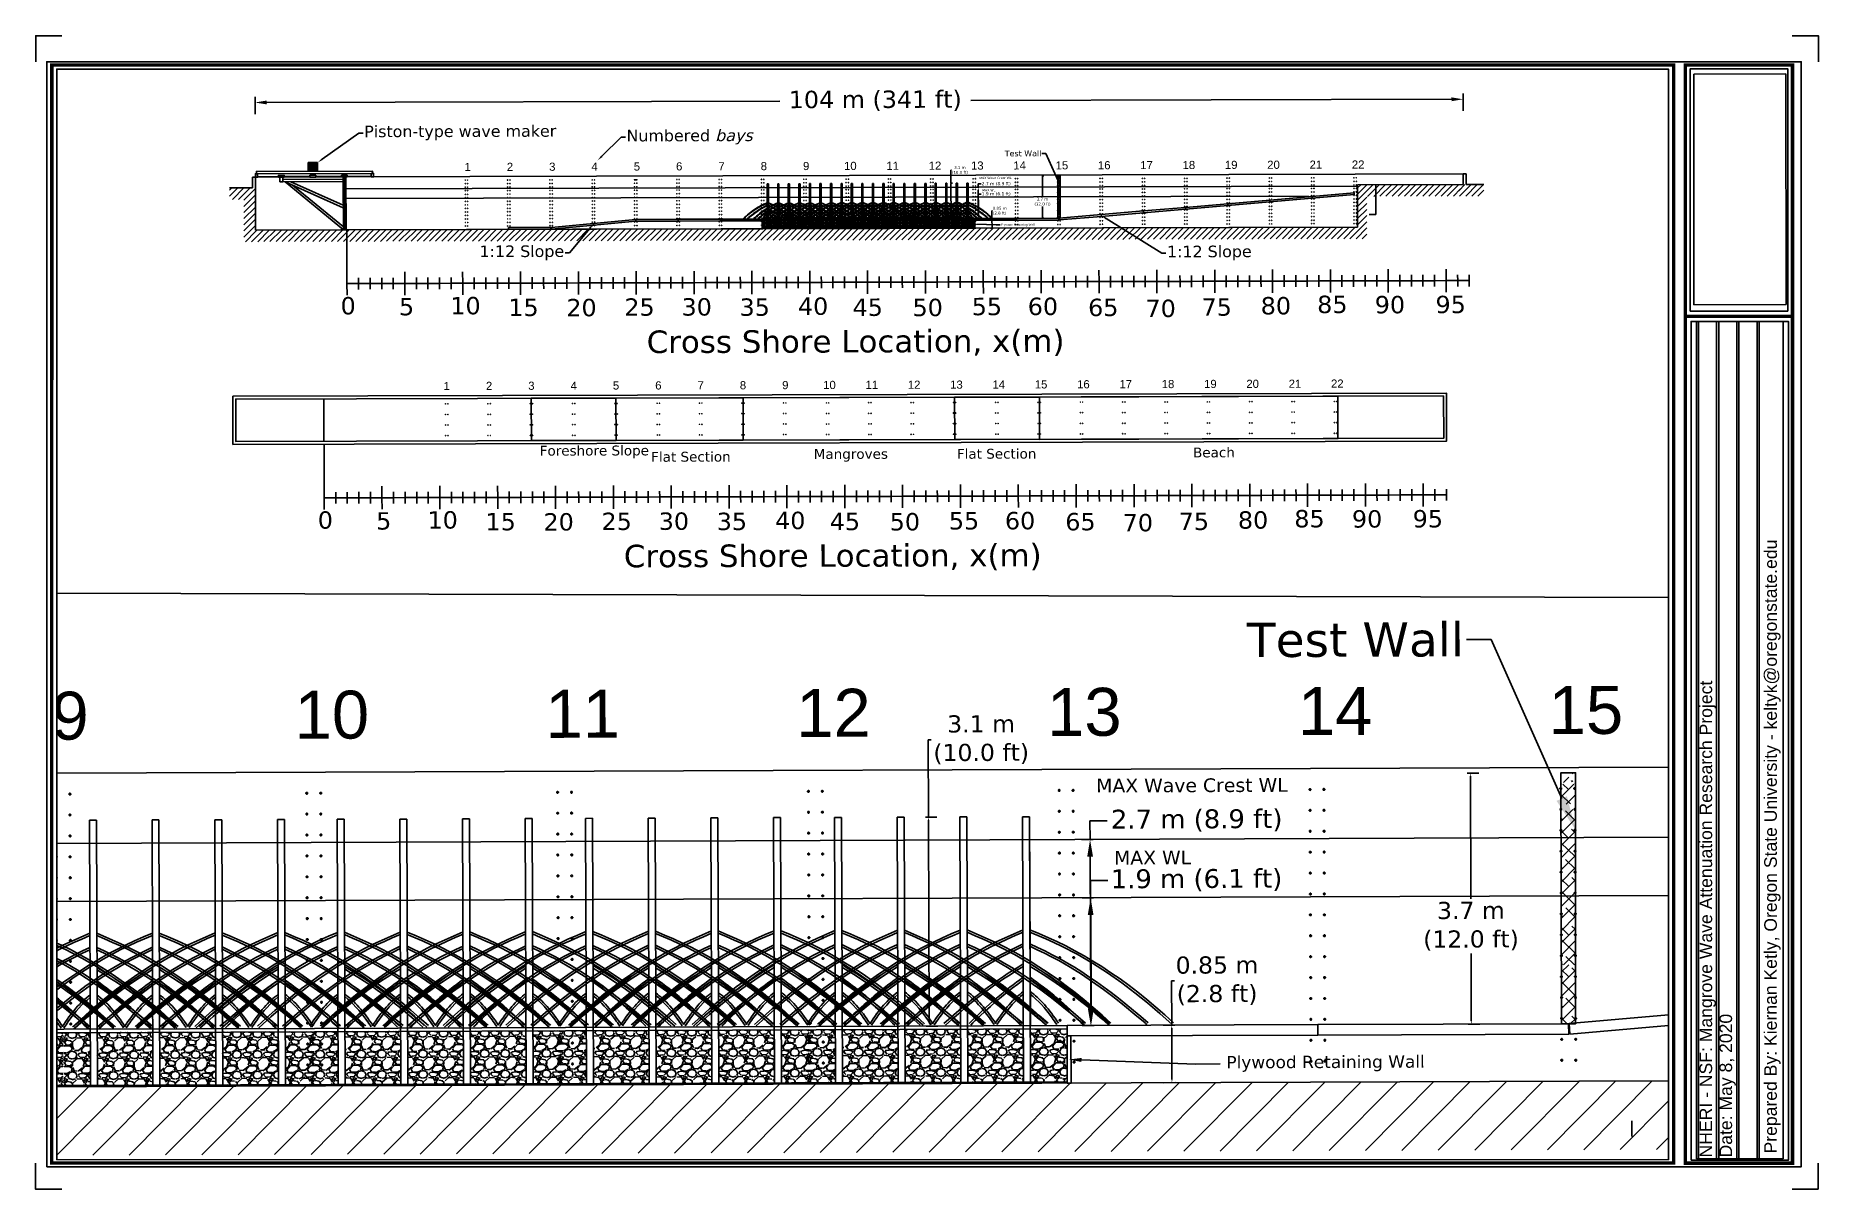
# Paper-space layout 'Flume Layout' of a CAD drawing. Header units: feet. Extents: x -9.9 to 37.6, y -9.3 to 21.4.
# The model-space entities are those that its viewports show. They can reach past a viewport. Long polylines and large blocks are cut down to what shows.
import ezdxf
from ezdxf import colors
from ezdxf.entities.mleader import LeaderData, LeaderLine
from ezdxf.math import Vec2, Vec3

# ---------------------------------------------------------------- set-up
doc = ezdxf.new("R2010")
doc.units = ezdxf.units.FT
doc.header["$MEASUREMENT"] = 0
doc.header["$PDMODE"] = 35
for name, color, linetype in [(').5 layer template', 7, 'Continuous'), ('0.5 m slice', 1, 'Continuous'), ('ATM Mangroves', 3, 'Continuous'), ('Beach Slopes', 80, 'Continuous'), ('BRD', 7, 'Continuous'), ('G-ANNO-NPLT', 40, 'Continuous'), ('G-ANNO-SYMB-NPLT', 11, 'Continuous'), ('LS-DYNA', 4, 'Continuous'), ('Mangrove Wall Option', 7, 'Continuous'), ('Max Crest Water Height', 130, 'Continuous'), ('Max Water Level', 210, 'Continuous'), ('No of Bays', 2, 'Continuous'), ('Slabs', 7, 'Continuous'), ('Viewport', 2, 'Continuous')]:
    doc.layers.add(name, color=color, linetype=linetype)
doc.layers.add('Plot View', color=2, linetype='Continuous', plot=False)
doc.styles.add('_ATM-F2', font='arial.ttf')
doc.styles.get("Standard").update_dxf_attribs({"font": 'verdana.ttf'})
doc.dimstyles.new('Meters', dxfattribs={"dimscale": 0.25, "dimtxt": 1, "dimasz": 0.18, "dimexe": 0.178, "dimexo": 0.0625, "dimgap": 0.09, "dimtad": 0, "dimtih": 1, "dimtoh": 1, "dimzin": 0, "dimdsep": 46, "dimtxsty": 'Standard', "dimcen": 0.09, "dimazin": 0, "dimtfac": 1, "dimtofl": 0, "dimtmove": 0, "dimatfit": 3, "dimfxl": 0.5, "dimfxlon": 1, "dimtolj": 1, "dimtzin": 0, "dimarcsym": 0})
picture_1 = doc.add_image_def('image1.jpg', size_in_pixel=(2000, 800))
pattern_1 = [(45, (0.40018, 63.69067), (-0.26516504, 0.26516504), [])]

psp = doc.layouts.new('Flume Layout')

# ---------------------------------------------------------------- texts
at = {"layer": 'G-ANNO-NPLT', "color": 18, "true_color": 0x000000, "char_height": 0.335, "attachment_point": 7, "rotation": 89.9979, "style": '_ATM-F2'}
for s, insert, width in [('Prepared By: Kiernan Ketly, Oregon State University - keltyk@oregonstate.edu', (36.551, -8.371), 22.25217), ('NHERI - NSF: Mangrove Wave Attenuation Research Project', (34.828, -8.477), 13.97968), ('Date: May 8, 2020', (35.359, -8.477), 13.97968)]:
    psp.add_mtext(s, dxfattribs=dict(at, insert=insert, width=width))

msp = doc.modelspace()

# ---------------------------------------------------------------- texts
at = {"color": 0, "transparency": 33554687, "char_height": 0.85, "attachment_point": 1}
for s, width, insert in [('Foreshore Slope', 8.92009, (29.954, -370.399)), ('Flat Section', 14.66845, (39.586, -370.953)), ('Mangroves', 2.03217, (53.643, -370.75)), ('Flat Section', 14.66845, (66.011, -370.766))]:
    msp.add_mtext_dynamic_manual_height_columns(s, width=width, gutter_width=1, heights=[0], dxfattribs=dict(at, insert=insert))
at = {"layer": '0.5 m slice', "color": 1, "transparency": 33554687, "attachment_point": 1}
for s, width, insert, char_height in [('{\\C0;0 }', 4.15825, (12.779, -357.498), 1.5), ('{\\C0;5}', 2.95774, (17.824, -357.588), 1.5), ('{\\C0;10}', 2.95774, (22.265, -357.519), 1.5), ('{\\C0;15}', 2.95774, (27.276, -357.679), 1.5), ('{\\C0;20}', 2.95774, (32.289, -357.713), 1.5), ('{\\C0;25}', 2.95774, (37.302, -357.679), 1.5), ('{\\C0;30}', 2.95774, (42.247, -357.679), 1.5), ('{\\C0;35}', 2.95774, (47.26, -357.713), 1.5), ('{\\C0;40}', 2.95774, (52.307, -357.645), 1.5), ('{\\C0;55}', 2.95774, (67.327, -357.714), 1.5), ('{\\C0;60}', 2.95774, (72.171, -357.714), 1.5), ('{\\C0;80}', 2.95774, (92.307, -357.713), 1.5), ('{\\C0;85}', 2.95774, (97.185, -357.611), 1.5), ('{\\C0;90}', 2.95774, (102.164, -357.645), 1.5), ('{\\C0;95}', 2.95774, (107.414, -357.645), 1.5), ('{\\C0;45}', 2.95774, (57.03, -357.748), 1.5), ('{\\C0;50}', 2.95774, (62.213, -357.782), 1.5), ('{\\C0;65}', 2.95774, (77.387, -357.816), 1.5), ('{\\C0;70}', 2.95774, (82.349, -357.916), 1.5), ('{\\C0;75}', 2.95774, (87.193, -357.814), 1.5), ('{\\C0;Cross Shore Location, x(m)}', 46.22334, (39.222, -360.462), 1.94514), ('{\\C0;0 }', 4.15825, (10.757, -376.01), 1.5), ('{\\C0;5}', 2.95774, (15.801, -376.1), 1.5), ('{\\C0;10}', 2.95774, (20.243, -376.031), 1.5), ('{\\C0;25}', 2.95774, (35.279, -376.191), 1.5), ('{\\C0;30}', 2.95774, (40.225, -376.191), 1.5), ('{\\C0;40}', 2.95774, (50.285, -376.157), 1.5), ('{\\C0;85}', 2.95774, (95.163, -376.123), 1.5), ('{\\C0;90}', 2.95774, (100.142, -376.157), 1.5), ('{\\C0;95}', 2.95774, (105.392, -376.157), 1.5), ('{\\C0;15}', 2.95774, (25.253, -376.191), 1.5), ('{\\C0;20}', 2.95774, (30.266, -376.225), 1.5), ('{\\C0;35}', 2.95774, (45.238, -376.225), 1.5), ('{\\C0;45}', 2.95774, (55.008, -376.26), 1.5), ('{\\C0;50}', 2.95774, (60.19, -376.294), 1.5), ('{\\C0;55}', 2.95774, (65.305, -376.226), 1.5), ('{\\C0;60}', 2.95774, (70.148, -376.226), 1.5), ('{\\C0;65}', 2.95774, (75.365, -376.328), 1.5), ('{\\C0;70}', 2.95774, (80.327, -376.428), 1.5), ('{\\C0;75}', 2.95774, (85.17, -376.326), 1.5), ('{\\C0;80}', 2.95774, (90.285, -376.224), 1.5), ('{\\C0;Cross Shore Location, x(m)}', 46.22334, (37.2, -378.974), 1.94514)]:
    msp.add_mtext_dynamic_manual_height_columns(s, width=width, gutter_width=9.726, heights=[0], dxfattribs=dict(at, insert=insert, char_height=char_height))
at = {"layer": 'Beach Slopes', "color": 0, "transparency": 33554687, "attachment_point": 1}
for s, width, insert, char_height in [('\\pxt17;MAX Wave Crest WL', 3.09979, (68.011, -347.258), 0.2), ('MAX WL', 6.93141, (68.268, -348.31), 0.2), ('Beach', 6.93141, (86.424, -370.703), 0.85)]:
    msp.add_mtext_dynamic_manual_height_columns(s, width=width, gutter_width=1, heights=[0], dxfattribs=dict(at, insert=insert, char_height=char_height))
at = {"layer": 'No of Bays', "color": 0, "transparency": 33554687, "char_height": 3.5, "width": 19.93909, "attachment_point": 1}
for s, insert in [('{\\f@Arial Unicode MS|b0|i0|c0|p34;\\H0.2x;1}', (23.518, -345.932)), ('{\\f@Arial Unicode MS|b0|i0|c0|p34;\\H0.2x;2}', (27.176, -345.932)), ('{\\f@Arial Unicode MS|b0|i0|c0|p34;\\H0.2x;3}', (30.834, -345.932)), ('{\\f@Arial Unicode MS|b0|i0|c0|p34;\\H0.2x;4}', (34.491, -345.932)), ('{\\f@Arial Unicode MS|b0|i0|c0|p34;\\H0.2x;5}', (38.149, -345.932)), ('{\\f@Arial Unicode MS|b0|i0|c0|p34;\\H0.2x;6}', (41.806, -345.932)), ('{\\f@Arial Unicode MS|b0|i0|c0|p34;\\H0.2x;7}', (45.464, -345.932)), ('{\\f@Arial Unicode MS|b0|i0|c0|p34;\\H0.2x;8}', (49.122, -345.932)), ('{\\f@Arial Unicode MS|b0|i0|c0|p34;\\H0.2x;9}', (52.779, -345.932)), ('{\\f@Arial Unicode MS|b0|i0|c0|p34;\\H0.2x;10}', (56.325, -345.932)), ('{\\f@Arial Unicode MS|b0|i0|c0|p34;\\H0.2x;11}', (59.983, -345.932)), ('{\\f@Arial Unicode MS|b0|i0|c0|p34;\\H0.2x;12}', (63.64, -345.932)), ('{\\f@Arial Unicode MS|b0|i0|c0|p34;\\H0.2x;13}', (67.298, -345.932)), ('{\\f@Arial Unicode MS|b0|i0|c0|p34;\\H0.2x;14}', (70.956, -345.932)), ('{\\f@Arial Unicode MS|b0|i0|c0|p34;\\H0.2x;15}', (74.613, -345.932)), ('{\\f@Arial Unicode MS|b0|i0|c0|p34;\\H0.2x;16}', (78.271, -345.932)), ('{\\f@Arial Unicode MS|b0|i0|c0|p34;\\H0.2x;17}', (81.928, -345.932)), ('{\\f@Arial Unicode MS|b0|i0|c0|p34;\\H0.2x;18}', (85.586, -345.932)), ('{\\f@Arial Unicode MS|b0|i0|c0|p34;\\H0.2x;19}', (89.244, -345.932)), ('{\\f@Arial Unicode MS|b0|i0|c0|p34;\\H0.2x;20}', (92.901, -345.932)), ('{\\f@Arial Unicode MS|b0|i0|c0|p34;\\H0.2x;21}', (96.559, -345.932)), ('{\\f@Arial Unicode MS|b0|i0|c0|p34;\\H0.2x;22}', (100.216, -345.932)), ('{\\f@Arial Unicode MS|b0|i0|c0|p34;\\H0.2x;1}', (21.665, -364.858)), ('{\\f@Arial Unicode MS|b0|i0|c0|p34;\\H0.2x;2}', (25.322, -364.858)), ('{\\f@Arial Unicode MS|b0|i0|c0|p34;\\H0.2x;3}', (28.98, -364.858)), ('{\\f@Arial Unicode MS|b0|i0|c0|p34;\\H0.2x;4}', (32.637, -364.858)), ('{\\f@Arial Unicode MS|b0|i0|c0|p34;\\H0.2x;5}', (36.295, -364.858)), ('{\\f@Arial Unicode MS|b0|i0|c0|p34;\\H0.2x;6}', (39.953, -364.858)), ('{\\f@Arial Unicode MS|b0|i0|c0|p34;\\H0.2x;7}', (43.61, -364.858)), ('{\\f@Arial Unicode MS|b0|i0|c0|p34;\\H0.2x;8}', (47.268, -364.858)), ('{\\f@Arial Unicode MS|b0|i0|c0|p34;\\H0.2x;9}', (50.925, -364.858)), ('{\\f@Arial Unicode MS|b0|i0|c0|p34;\\H0.2x;10}', (54.471, -364.858)), ('{\\f@Arial Unicode MS|b0|i0|c0|p34;\\H0.2x;11}', (58.129, -364.858)), ('{\\f@Arial Unicode MS|b0|i0|c0|p34;\\H0.2x;12}', (61.787, -364.858)), ('{\\f@Arial Unicode MS|b0|i0|c0|p34;\\H0.2x;13}', (65.444, -364.858)), ('{\\f@Arial Unicode MS|b0|i0|c0|p34;\\H0.2x;14}', (69.102, -364.858)), ('{\\f@Arial Unicode MS|b0|i0|c0|p34;\\H0.2x;15}', (72.759, -364.858)), ('{\\f@Arial Unicode MS|b0|i0|c0|p34;\\H0.2x;16}', (76.417, -364.858)), ('{\\f@Arial Unicode MS|b0|i0|c0|p34;\\H0.2x;17}', (80.075, -364.858)), ('{\\f@Arial Unicode MS|b0|i0|c0|p34;\\H0.2x;18}', (83.732, -364.858)), ('{\\f@Arial Unicode MS|b0|i0|c0|p34;\\H0.2x;19}', (87.39, -364.858)), ('{\\f@Arial Unicode MS|b0|i0|c0|p34;\\H0.2x;20}', (91.047, -364.858)), ('{\\f@Arial Unicode MS|b0|i0|c0|p34;\\H0.2x;21}', (94.705, -364.858)), ('{\\f@Arial Unicode MS|b0|i0|c0|p34;\\H0.2x;22}', (98.363, -364.858))]:
    msp.add_mtext(s, dxfattribs=dict(at, insert=insert))

# ---------------------------------------------------------------- blocks, each defined once
blk = doc.blocks.new('*D48')
at = {"layer": 'ATM Mangroves', "color": 0, "lineweight": -2, "transparency": 16777216}
for p, q in [((73.594, -347.197), (73.424, -347.197)), ((73.469, -347.242), (73.469, -349.029)), ((73.469, -350.81), (73.469, -349.828)), ((73.594, -350.855), (73.424, -350.855))]:
    blk.add_line(p, q, dxfattribs=at)
at = {"layer": 'ATM Mangroves', "color": 0, "transparency": 16777216}
for points in [[(73.461, -347.242), (73.476, -347.242), (73.469, -347.197)], [(73.461, -350.81), (73.476, -350.81), (73.469, -350.855)]]:
    blk.add_solid(points, dxfattribs=at)
at = {"layer": 'Defpoints', "color": 0, "transparency": 16777216}
for p in [(74.786, -347.197), (73.469, -350.855), (74.786, -350.855)]:
    blk.add_point(p, dxfattribs=at)
at = {"layer": 'ATM Mangroves', "color": 0, "transparency": 16777216, "insert": (73.469, -349.428), "char_height": 0.25, "attachment_point": 5}
blk.add_mtext('\\A1;3.7 m \\P(12.0 ft)', dxfattribs=at)
blk = doc.blocks.new('*D65')
at = {"layer": 'ATM Mangroves', "color": 0, "lineweight": -2, "transparency": 16777216}
for p, q in [((67.924, -348.993), (67.924, -348.743)), ((67.924, -348.743), (68.174, -348.743)), ((67.799, -348.993), (67.968, -348.993)), ((67.924, -350.605), (67.924, -349.243)), ((67.799, -350.855), (67.968, -350.855))]:
    blk.add_line(p, q, dxfattribs=at)
at = {"layer": 'ATM Mangroves', "color": 0, "transparency": 16777216}
for points in [[(67.882, -349.243), (67.965, -349.243), (67.924, -348.993)], [(67.882, -350.605), (67.965, -350.605), (67.924, -350.855)]]:
    blk.add_solid(points, dxfattribs=at)
at = {"layer": 'Defpoints', "color": 0, "transparency": 16777216}
for p in [(41.219, -348.993), (38.414, -350.855), (67.924, -350.855)]:
    blk.add_point(p, dxfattribs=at)
at = {"layer": 'ATM Mangroves', "color": 0, "transparency": 16777216, "insert": (69.469, -348.743), "char_height": 0.25, "attachment_point": 5}
blk.add_mtext('\\A1;{\\H1.1x;1.9 m (6.1 ft)}', dxfattribs=at)
blk = doc.blocks.new('*D66')
at = {"layer": 'ATM Mangroves', "color": 0, "lineweight": -2, "transparency": 16777216}
for p, q in [((67.919, -348.143), (67.919, -347.873)), ((67.919, -347.873), (68.169, -347.873)), ((67.794, -348.143), (67.963, -348.143)), ((67.919, -350.605), (67.919, -348.393)), ((67.794, -350.855), (67.963, -350.855))]:
    blk.add_line(p, q, dxfattribs=at)
at = {"layer": 'ATM Mangroves', "color": 0, "transparency": 16777216}
for points in [[(67.877, -348.393), (67.961, -348.393), (67.919, -348.143)], [(67.877, -350.605), (67.961, -350.605), (67.919, -350.855)]]:
    blk.add_solid(points, dxfattribs=at)
at = {"layer": 'Defpoints', "color": 0, "transparency": 16777216}
for p in [(43.801, -348.143), (42.071, -350.855), (67.919, -350.855)]:
    blk.add_point(p, dxfattribs=at)
at = {"layer": 'ATM Mangroves', "color": 0, "transparency": 16777216, "insert": (69.475, -347.873), "char_height": 0.25, "width": 3.78758, "attachment_point": 5}
blk.add_mtext('\\A1;{\\H1.1x;2.7 m (8.9 ft)}', dxfattribs=at)
blk = doc.blocks.new('*D67')
at = {"layer": 'ATM Mangroves', "color": 0, "lineweight": -2, "transparency": 16777216}
for p, q in [((65.563, -347.807), (65.563, -346.681)), ((65.563, -346.681), (65.608, -346.681)), ((65.688, -347.807), (65.519, -347.807)), ((65.563, -350.81), (65.563, -347.852)), ((65.688, -350.855), (65.519, -350.855))]:
    blk.add_line(p, q, dxfattribs=at)
at = {"layer": 'ATM Mangroves', "color": 0, "transparency": 16777216}
for points in [[(65.556, -347.852), (65.571, -347.852), (65.563, -347.807)], [(65.556, -350.81), (65.571, -350.81), (65.563, -350.855)]]:
    blk.add_solid(points, dxfattribs=at)
at = {"layer": 'Defpoints', "color": 0, "transparency": 16777216}
for p in [(65.563, -347.807), (67.038, -347.807), (66.937, -350.855)]:
    blk.add_point(p, dxfattribs=at)
at = {"layer": 'ATM Mangroves', "color": 0, "transparency": 16777216, "insert": (66.336, -346.681), "char_height": 0.25, "attachment_point": 5}
blk.add_mtext('\\A1;3.1 m\\P(10.0 ft)', dxfattribs=at)
blk = doc.blocks.new('*D98')
at = {"layer": 'ATM Mangroves', "color": 0, "lineweight": -2, "transparency": 16777216}
for p, q in [((69.1, -350.855), (69.1, -350.21)), ((69.1, -350.21), (69.145, -350.21)), ((68.975, -350.855), (69.145, -350.855)), ((69.1, -351.648), (69.1, -350.9)), ((68.975, -351.693), (69.145, -351.693))]:
    blk.add_line(p, q, dxfattribs=at)
at = {"layer": 'ATM Mangroves', "color": 0, "transparency": 16777216}
for points in [[(69.093, -350.9), (69.108, -350.9), (69.1, -350.855)], [(69.093, -351.648), (69.108, -351.648), (69.1, -351.693)]]:
    blk.add_solid(points, dxfattribs=at)
at = {"layer": 'Defpoints', "color": 0, "transparency": 16777216}
for p in [(67.573, -350.855), (69.1, -350.855), (67.573, -351.693)]:
    blk.add_point(p, dxfattribs=at)
at = {"layer": 'ATM Mangroves', "color": 0, "transparency": 16777216, "insert": (69.763, -350.21), "char_height": 0.25, "attachment_point": 5}
blk.add_mtext('\\A1;0.85 m \\P(2.8 ft)', dxfattribs=at)
blk = doc.blocks.new('*D110')
at = {"color": 0, "lineweight": -2, "transparency": 16777216}
for p, q in [((5.44, -341.666), (5.44, -340.166)), ((109.843, -341.666), (109.843, -340.166)), ((6.44, -340.666), (50.787, -340.666)), ((108.843, -340.666), (67.289, -340.666))]:
    blk.add_line(p, q, dxfattribs=at)
at = {"color": 0, "transparency": 16777216}
for points in [[(6.44, -340.499), (6.44, -340.833), (5.44, -340.666)], [(108.843, -340.499), (108.843, -340.833), (109.843, -340.666)]]:
    blk.add_solid(points, dxfattribs=at)
at = {"layer": 'Defpoints', "color": 0, "transparency": 16777216}
for p in [(109.843, -340.666), (5.44, -347.121), (109.843, -347.121)]:
    blk.add_point(p, dxfattribs=at)
at = {"color": 0, "transparency": 16777216, "insert": (59.038, -340.666), "char_height": 0.875, "attachment_point": 5}
blk.add_mtext('\\A1;{\\H1.71429x;104 m (341 ft)}', dxfattribs=at)

# ---------------------------------------------------------------- dimensions: what is measured, and where the dimension line sits
at = {"transparency": 33554687}
dim = msp.add_linear_dim(base=(109.843, -340.666), p1=(5.44, -347.121), p2=(109.843, -347.121), text='{\\H1.71429x;<> (341 ft)}', dimstyle='Meters', override={"dimtxt": 3.5, "dimasz": 4, "dimexe": 2, "dimgap": 3, "dimdec": 0, "dimpost": ' m', "dimfxl": 4}, dxfattribs=at)
dim.commit()
dim.dimension.update_dxf_attribs({"geometry": '*D110', "text_midpoint": (59.038, -340.666), "dimtype": 160})
at = {"layer": 'ATM Mangroves', "color": 7, "transparency": 33554687}
for base, p1, p2, text, override, picture, middle in [((65.563, -347.807), (66.937, -350.855), (67.038, -347.807), '3.1 m\\P(10.0 ft)', {"dimdec": 1, "dimpost": ' m'}, '*D67', (66.336, -346.681)), ((73.469, -350.855), (74.786, -347.197), (74.786, -350.855), '<> \\P(12.0 ft)', {"dimdec": 1, "dimpost": ' m'}, '*D48', (73.469, -349.428)), ((67.919, -350.855), (43.801, -348.143), (42.071, -350.855), '{\\H1.1x;<> (8.9 ft)}', {"dimasz": 1, "dimdec": 1, "dimpost": ' m'}, '*D66', (69.475, -347.873)), ((67.924, -350.855), (41.219, -348.993), (38.414, -350.855), '{\\H1.1x;<> (6.1 ft)}', {"dimasz": 1, "dimdec": 1, "dimpost": ' m'}, '*D65', (69.469, -348.743)), ((69.1, -350.855), (67.573, -351.693), (67.573, -350.855), '0.85 m \\P(2.8 ft)', {"dimpost": ' m'}, '*D98', (69.763, -350.21))]:
    dim = msp.add_linear_dim(base=base, p1=p1, p2=p2, angle=90, text=text, dimstyle='Meters', override=override, dxfattribs=at)
    dim.commit()
    dim.dimension.update_dxf_attribs({"geometry": picture, "text_midpoint": middle, "dimtype": 160})

# ---------------------------------------------------------------- hatches: boundary and pattern name
at = {"transparency": 33554687}
h = msp.add_hatch(color=256, dxfattribs=at)
h.dxf.hatch_style = 1
h.paths.add_polyline_path([(10.812, -346.621), (10.012, -346.621), (10.012, -345.871), (10.812, -345.871)])
h = msp.add_hatch(dxfattribs=at)
h.set_pattern_fill('ANSI31', color=256, scale=3)
h.set_pattern_definition(pattern_1)
h.paths.add_polyline_path([(5.19, -348.035), (3.19, -348.035), (3.19, -349.035), (4.44, -349.035), (4.44, -351.693), (4.44, -352.693), (5.44, -352.693), (5.44, -351.693), (5.44, -348.035)])
h = msp.add_hatch(dxfattribs=at)
h.set_pattern_fill('ANSI31', color=256, scale=3)
h.set_pattern_definition(pattern_1)
h.paths.add_polyline_path([(12.81, -351.693), (5.44, -351.693), (5.44, -352.693), (100.491, -352.693), (101.491, -352.693), (101.491, -349.035), (109.608, -349.035), (109.608, -348.035), (100.7, -348.035), (100.7, -351.693), (13.064, -351.693)])
h = msp.add_hatch(dxfattribs=at)
h.set_pattern_fill('ANSI31', color=256, scale=3)
h.set_pattern_definition(pattern_1)
edge = h.paths.add_edge_path()
edge.add_line((109.858, -348.035), (111.608, -348.035))
edge.add_line((111.608, -348.035), (111.608, -349.035))
edge.add_line((111.608, -349.035), (109.315, -349.035))
edge.add_line((109.315, -349.035), (109.608, -348.035))
at = {"layer": 'Mangrove Wall Option', "transparency": 33554687}
h = msp.add_hatch(dxfattribs=at)
h.set_pattern_fill('ANSI38', color=6)
h.set_pattern_definition([(45, (7.72189, 63.3864), (-0.088388348, 0.088388348), []), (135, (7.72189, 63.3864), (-0.265165043, 0.088388348), [0.3125, -0.1875])])
edge = h.paths.add_edge_path()
edge.add_arc((75.083, -347.468), 0.289, 110.1784, 252.4021, ccw=False)
edge.add_line((74.984, -347.197), (74.805, -347.197))
edge.add_arc((74.707, -347.468), 0.288, -72.6536, 70.1354, ccw=False)
edge.add_line((74.793, -347.743), (74.792, -348.022))
edge.add_arc((74.793, -348.035), 0.0127, 0, 95.2806, ccw=False)
edge.add_arc((74.793, -348.035), 0.0127, -95.7449, 0, ccw=False)
edge.add_line((74.792, -348.047), (74.79, -348.327))
edge.add_arc((74.793, -348.34), 0.0127, 0, 100.9141, ccw=False)
edge.add_arc((74.793, -348.34), 0.0127, -101.3784, 0, ccw=False)
edge.add_line((74.79, -348.352), (74.789, -348.632))
edge.add_arc((74.793, -348.644), 0.0127, 0, 106.6595, ccw=False)
edge.add_arc((74.793, -348.644), 0.0127, -107.1238, 0, ccw=False)
edge.add_line((74.789, -348.656), (74.788, -348.937))
edge.add_arc((74.793, -348.949), 0.0127, 0, 112.5862, ccw=False)
edge.add_arc((74.793, -348.949), 0.0127, -113.0505, 0, ccw=False)
edge.add_line((74.788, -348.961), (74.787, -349.243))
edge.add_arc((74.793, -349.254), 0.0127, 0, 118.7841, ccw=False)
edge.add_arc((74.793, -349.254), 0.0127, 240.7515, 360, ccw=False)
edge.add_line((74.787, -349.265), (74.785, -349.548))
edge.add_arc((74.793, -349.559), 0.0127, 0, 125.3808, ccw=False)
edge.add_arc((74.793, -349.559), 0.0127, -125.8451, 0, ccw=False)
edge.add_line((74.785, -349.569), (74.784, -349.854))
edge.add_arc((74.793, -349.864), 0.0127, 0, 132.5766, ccw=False)
edge.add_arc((74.793, -349.864), 0.0127, -133.041, 0, ccw=False)
edge.add_line((74.784, -349.873), (74.784, -349.997))
edge.add_line((74.784, -349.997), (74.987, -349.997))
edge.add_line((74.987, -349.997), (74.987, -349.873))
edge.add_arc((74.996, -349.864), 0.0127, 132.5766, 226.959, ccw=False)
edge.add_line((74.987, -349.854), (74.989, -349.569))
edge.add_arc((74.996, -349.559), 0.0127, 180, 234.1549, ccw=False)
edge.add_arc((74.996, -349.559), 0.0127, 125.3808, 180, ccw=False)
edge.add_line((74.989, -349.548), (74.99, -349.265))
edge.add_arc((74.996, -349.254), 0.0127, 180, 240.7515, ccw=False)
edge.add_arc((74.996, -349.254), 0.0127, 118.7841, 180, ccw=False)
edge.add_line((74.99, -349.243), (74.991, -348.961))
edge.add_arc((74.996, -348.949), 0.0127, 180, 246.9495, ccw=False)
edge.add_arc((74.996, -348.949), 0.0127, 112.5862, 180, ccw=False)
edge.add_line((74.991, -348.937), (74.992, -348.656))
edge.add_arc((74.996, -348.644), 0.0127, 180, 252.8762, ccw=False)
edge.add_arc((74.996, -348.644), 0.0127, 106.6595, 180, ccw=False)
edge.add_line((74.992, -348.632), (74.994, -348.352))
edge.add_arc((74.996, -348.34), 0.0127, 180, 258.6216, ccw=False)
edge.add_arc((74.996, -348.34), 0.0127, 100.9141, 180, ccw=False)
edge.add_line((74.994, -348.327), (74.995, -348.047))
edge.add_arc((74.996, -348.035), 0.0127, 180, 264.2551, ccw=False)
edge.add_arc((74.996, -348.035), 0.0127, 95.2806, 180, ccw=False)
edge.add_line((74.995, -348.022), (74.996, -347.743))
h = msp.add_hatch(dxfattribs=at)
h.set_pattern_fill('ANSI38', color=6)
h.set_pattern_definition([(45, (76.65897, -351.23383), (-0.0883883, 0.0883883), []), (135, (76.65897, -351.23383), (-0.265165, 0.0883883), [0.3125, -0.1875])])
h.paths.add_polyline_path([(74.986, -350.174, -0.354426), (74.986, -350.158), (74.987, -349.995), (74.784, -349.995), (74.783, -350.158, -0.705008), (74.806, -350.166, -0.708045), (74.783, -350.174), (74.782, -350.465, -0.772195), (74.806, -350.471, -0.775434), (74.782, -350.477), (74.781, -350.779, -1.12562), (74.806, -350.776, -0.8884), (74.781, -350.779), (74.78, -350.851), (74.903, -350.851), (74.983, -350.844), (74.985, -350.477, -0.259244), (74.985, -350.465)])
at = {"layer": 'Slabs', "transparency": 33554687}
h = msp.add_hatch(dxfattribs=at)
h.set_pattern_fill('GRAVEL', scale=0.3)
h.set_pattern_definition([(228.0127875, (75.429346, 40.267124), (-2.4, -2.7), [0.0403608, -3.99572641]), (184.9697407, (75.402346, 40.237124), (3.6, 0.3), [0.0692604, -6.85677743]), (132.510447, (75.333346, 40.231124), (3, -3.3), [0.0488364, -4.83480978]), (267.273689, (75.216346, 40.156124), (0.3, 6), [0.0630714, -6.24406741]), (292.833654, (75.213346, 40.093124), (-1.5, 3.6), [0.0618465, -6.12281194]), (357.273689, (75.237346, 40.036124), (-6, 0.3), [0.0630714, -6.24406741]), (37.6942405, (75.300346, 40.033124), (-3.9, -3), [0.0834087, -8.25745456]), (72.2553284, (75.366346, 40.084124), (2.1, 6.6), [0.0787464, -7.79589645]), (121.4295656, (75.390346, 40.159124), (-2.4, 3.9), [0.063285, -6.26522193]), (175.236358, (75.357346, 40.213124), (3.3, -0.3), [0.0722496, -3.54022877]), (222.3974378, (75.285346, 40.219124), (-3.6, -3.3), [0.0934344, -9.2500125]), (138.814075, (75.513346, 40.153124), (-2.1, 1.8), [0.0318903, -3.15715344]), (171.4692344, (75.489346, 40.174124), (3.9, -0.6), [0.0606711, -6.00645342]), (225, (75.42935, 40.18312), (-3e-17, -0.3), [0.0424263, -0.38183777]), (203.19859, (75.408346, 40.219124), (1.5, 0.6), [0.0228474, -2.26188453]), (291.80141, (75.387346, 40.210124), (-0.3, 0.9), [0.0323109, -1.58323854]), (30.963757, (75.399346, 40.180124), (0.9, 0.6), [0.0524787, -1.69680687]), (161.56505, (75.44435, 40.20712), (0.6, -0.3), [0.0379473, -0.910736]), (16.3895403, (75.213346, 40.210124), (3, 0.9), [0.05316, -5.26285354]), (70.346176, (75.264346, 40.225124), (-1.2, -3.3), [0.0445983, -4.41522232]), (293.19859, (75.444346, 40.267124), (-0.6, 1.5), [0.0456945, -2.23903743]), (343.6104597, (75.462346, 40.225124), (-3, 0.9), [0.05316, -5.26285354]), (339.443955, (75.213346, 40.024124), (-1.5, 0.6), [0.051264, -2.51193712]), (294.7751406, (75.261346, 40.006124), (-1.5, 3.3), [0.0429534, -4.25239292]), (66.80141, (75.447346, 39.967124), (0.6, 1.5), [0.0456945, -2.23903743]), (17.3540246, (75.465346, 40.009124), (-3.9, -1.2), [0.0502893, -4.97862708]), (69.443955, (75.300346, 39.967124), (-0.6, -1.5), [0.025632, -2.53756912]), (101.309932, (75.429346, 39.967124), (-0.3, 1.2), [0.015297, -1.51440885]), (165.963757, (75.426346, 39.982124), (0.9, -0.3), [0.0618465, -1.17508519]), (186.009006, (75.366346, 39.997124), (3, 0.3), [0.057315, -5.67417695]), (303.690068, (75.39935, 40.15312), (-0.3, 0.6), [0.0432666, -1.03839878]), (353.1572266, (75.423346, 40.117124), (5.1, -0.6), [0.0755382, -7.47826879]), (60.945396, (75.498346, 40.108124), (-1.2, -2.1), [0.0308868, -3.05780224]), (90, (75.51335, 40.13512), (-0.3, 0.3), [0.018, -0.282]), (120.256437, (75.360346, 40.006124), (1.2, -2.1), [0.0416772, -4.126056]), (48.0127875, (75.339346, 40.042124), (2.4, 2.7), [0.0807216, -3.95536561]), (0, (75.39335, 40.10212), (0.3, 0.3), [0.078, -0.222]), (325.3048465, (75.471346, 40.102124), (3, -2.1), [0.0474342, -4.6959823]), (254.054604, (75.510346, 40.075124), (-0.3, -1.2), [0.0436806, -2.14035237]), (207.6459754, (75.498346, 40.033124), (-5.7, -3), [0.0711195, -7.04084225]), (175.4260787, (75.435346, 40.000124), (-3.9, 0.3), [0.0752397, -7.44872202])])
h.paths.add_polyline_path([(50.589, -350.905), (49.778, -350.905), (49.778, -351.674), (49.677, -351.674), (49.677, -350.905), (49.285, -350.905), (49.292, -351.674), (52.923, -351.674), (52.927, -350.905), (52.521, -350.905), (52.521, -351.674), (52.42, -351.674), (52.42, -350.905), (51.607, -350.905), (51.607, -351.674), (51.505, -351.674), (51.505, -350.905), (50.689, -350.905), (50.691, -351.674), (50.589, -351.674)])
h = msp.add_hatch(dxfattribs=at)
h.set_pattern_fill('GRAVEL', scale=0.3)
h.set_pattern_definition([(228.0127875, (79.079873, 40.267124), (-2.4, -2.7), [0.0403608, -3.99572641]), (184.9697407, (79.052873, 40.237124), (3.6, 0.3), [0.0692604, -6.85677743]), (132.510447, (78.983873, 40.231124), (3, -3.3), [0.0488364, -4.83480978]), (267.273689, (78.866873, 40.156124), (0.3, 6), [0.0630714, -6.24406741]), (292.833654, (78.863873, 40.093124), (-1.5, 3.6), [0.0618465, -6.12281194]), (357.273689, (78.887873, 40.036124), (-6, 0.3), [0.0630714, -6.24406741]), (37.6942405, (78.950873, 40.033124), (-3.9, -3), [0.0834087, -8.25745456]), (72.2553284, (79.016873, 40.084124), (2.1, 6.6), [0.0787464, -7.79589645]), (121.4295656, (79.040873, 40.159124), (-2.4, 3.9), [0.063285, -6.26522193]), (175.236358, (79.007873, 40.213124), (3.3, -0.3), [0.0722496, -3.54022877]), (222.3974378, (78.935873, 40.219124), (-3.6, -3.3), [0.0934344, -9.2500125]), (138.814075, (79.163873, 40.153124), (-2.1, 1.8), [0.0318903, -3.15715344]), (171.4692344, (79.139873, 40.174124), (3.9, -0.6), [0.0606711, -6.00645342]), (225, (79.07987, 40.18312), (-3e-17, -0.3), [0.0424263, -0.38183777]), (203.19859, (79.058873, 40.219124), (1.5, 0.6), [0.0228474, -2.26188453]), (291.80141, (79.037873, 40.210124), (-0.3, 0.9), [0.0323109, -1.58323854]), (30.963757, (79.049873, 40.180124), (0.9, 0.6), [0.0524787, -1.69680687]), (161.56505, (79.09487, 40.20712), (0.6, -0.3), [0.0379473, -0.910736]), (16.3895403, (78.863873, 40.210124), (3, 0.9), [0.05316, -5.26285354]), (70.346176, (78.914873, 40.225124), (-1.2, -3.3), [0.0445983, -4.41522232]), (293.19859, (79.094873, 40.267124), (-0.6, 1.5), [0.0456945, -2.23903743]), (343.6104597, (79.112873, 40.225124), (-3, 0.9), [0.05316, -5.26285354]), (339.443955, (78.863873, 40.024124), (-1.5, 0.6), [0.051264, -2.51193712]), (294.7751406, (78.911873, 40.006124), (-1.5, 3.3), [0.0429534, -4.25239292]), (66.80141, (79.097873, 39.967124), (0.6, 1.5), [0.0456945, -2.23903743]), (17.3540246, (79.115873, 40.009124), (-3.9, -1.2), [0.0502893, -4.97862708]), (69.443955, (78.950873, 39.967124), (-0.6, -1.5), [0.025632, -2.53756912]), (101.309932, (79.079873, 39.967124), (-0.3, 1.2), [0.015297, -1.51440885]), (165.963757, (79.07687, 39.982124), (0.9, -0.3), [0.0618465, -1.17508519]), (186.009006, (79.016873, 39.997124), (3, 0.3), [0.057315, -5.67417695]), (303.690068, (79.04987, 40.15312), (-0.3, 0.6), [0.0432666, -1.03839878]), (353.1572266, (79.073873, 40.117124), (5.1, -0.6), [0.0755382, -7.47826879]), (60.945396, (79.148873, 40.108124), (-1.2, -2.1), [0.0308868, -3.05780224]), (90, (79.16387, 40.13512), (-0.3, 0.3), [0.018, -0.282]), (120.256437, (79.010873, 40.006124), (1.2, -2.1), [0.0416772, -4.126056]), (48.0127875, (78.989873, 40.042124), (2.4, 2.7), [0.0807216, -3.95536561]), (0, (79.04387, 40.10212), (0.3, 0.3), [0.078, -0.222]), (325.3048465, (79.121873, 40.102124), (3, -2.1), [0.0474342, -4.6959823]), (254.054604, (79.160873, 40.075124), (-0.3, -1.2), [0.0436806, -2.14035237]), (207.6459754, (79.148873, 40.033124), (-5.7, -3), [0.0711195, -7.04084225]), (175.4260787, (79.085873, 40.000124), (-3.9, 0.3), [0.0752397, -7.44872202])])
h.paths.add_polyline_path([(54.24, -350.905), (53.429, -350.905), (53.429, -351.674), (53.327, -351.674), (53.327, -350.905), (52.935, -350.905), (52.942, -351.674), (56.573, -351.674), (56.578, -350.905), (56.172, -350.905), (56.172, -351.674), (56.07, -351.674), (56.07, -350.905), (55.257, -350.905), (55.257, -351.674), (55.156, -351.674), (55.156, -350.905), (54.34, -350.905), (54.341, -351.674), (54.24, -351.674)])
h = msp.add_hatch(dxfattribs=at)
h.set_pattern_fill('GRAVEL', scale=0.3)
h.set_pattern_definition([(228.0127875, (82.693915, 40.267124), (-2.4, -2.7), [0.0403608, -3.99572641]), (184.9697407, (82.666915, 40.237124), (3.6, 0.3), [0.0692604, -6.85677743]), (132.510447, (82.597915, 40.231124), (3, -3.3), [0.0488364, -4.83480978]), (267.273689, (82.480915, 40.156124), (0.3, 6), [0.0630714, -6.24406741]), (292.833654, (82.477915, 40.093124), (-1.5, 3.6), [0.0618465, -6.12281194]), (357.273689, (82.501915, 40.036124), (-6, 0.3), [0.0630714, -6.24406741]), (37.6942405, (82.564915, 40.033124), (-3.9, -3), [0.0834087, -8.25745456]), (72.2553284, (82.630915, 40.084124), (2.1, 6.6), [0.0787464, -7.79589645]), (121.4295656, (82.654915, 40.159124), (-2.4, 3.9), [0.063285, -6.26522193]), (175.236358, (82.621915, 40.213124), (3.3, -0.3), [0.0722496, -3.54022877]), (222.3974378, (82.549915, 40.219124), (-3.6, -3.3), [0.0934344, -9.2500125]), (138.814075, (82.777915, 40.153124), (-2.1, 1.8), [0.0318903, -3.15715344]), (171.4692344, (82.753915, 40.174124), (3.9, -0.6), [0.0606711, -6.00645342]), (225, (82.69392, 40.18312), (-3e-17, -0.3), [0.0424263, -0.38183777]), (203.19859, (82.672915, 40.219124), (1.5, 0.6), [0.0228474, -2.26188453]), (291.80141, (82.651915, 40.210124), (-0.3, 0.9), [0.0323109, -1.58323854]), (30.963757, (82.663915, 40.180124), (0.9, 0.6), [0.0524787, -1.69680687]), (161.56505, (82.70892, 40.20712), (0.6, -0.3), [0.0379473, -0.910736]), (16.3895403, (82.477915, 40.210124), (3, 0.9), [0.05316, -5.26285354]), (70.346176, (82.528915, 40.225124), (-1.2, -3.3), [0.0445983, -4.41522232]), (293.19859, (82.708915, 40.267124), (-0.6, 1.5), [0.0456945, -2.23903743]), (343.6104597, (82.726915, 40.225124), (-3, 0.9), [0.05316, -5.26285354]), (339.443955, (82.477915, 40.024124), (-1.5, 0.6), [0.051264, -2.51193712]), (294.7751406, (82.525915, 40.006124), (-1.5, 3.3), [0.0429534, -4.25239292]), (66.80141, (82.711915, 39.967124), (0.6, 1.5), [0.0456945, -2.23903743]), (17.3540246, (82.729915, 40.009124), (-3.9, -1.2), [0.0502893, -4.97862708]), (69.443955, (82.564915, 39.967124), (-0.6, -1.5), [0.025632, -2.53756912]), (101.309932, (82.693915, 39.967124), (-0.3, 1.2), [0.015297, -1.51440885]), (165.963757, (82.690915, 39.982124), (0.9, -0.3), [0.0618465, -1.17508519]), (186.009006, (82.630915, 39.997124), (3, 0.3), [0.057315, -5.67417695]), (303.690068, (82.663915, 40.15312), (-0.3, 0.6), [0.0432666, -1.03839878]), (353.1572266, (82.687915, 40.117124), (5.1, -0.6), [0.0755382, -7.47826879]), (60.945396, (82.762915, 40.108124), (-1.2, -2.1), [0.0308868, -3.05780224]), (90, (82.77792, 40.13512), (-0.3, 0.3), [0.018, -0.282]), (120.256437, (82.624915, 40.006124), (1.2, -2.1), [0.0416772, -4.126056]), (48.0127875, (82.603915, 40.042124), (2.4, 2.7), [0.0807216, -3.95536561]), (0, (82.65792, 40.10212), (0.3, 0.3), [0.078, -0.222]), (325.3048465, (82.735915, 40.102124), (3, -2.1), [0.0474342, -4.6959823]), (254.054604, (82.774915, 40.075124), (-0.3, -1.2), [0.0436806, -2.14035237]), (207.6459754, (82.762915, 40.033124), (-5.7, -3), [0.0711195, -7.04084225]), (175.4260787, (82.699915, 40.000124), (-3.9, 0.3), [0.0752397, -7.44872202])])
h.paths.add_polyline_path([(57.854, -350.905), (57.043, -350.905), (57.043, -351.674), (56.941, -351.674), (56.941, -350.905), (56.549, -350.905), (56.556, -351.674), (60.187, -351.674), (60.192, -350.905), (59.786, -350.905), (59.786, -351.674), (59.684, -351.674), (59.684, -350.905), (58.871, -350.905), (58.871, -351.674), (58.77, -351.674), (58.77, -350.905), (57.954, -350.905), (57.955, -351.674), (57.854, -351.674)])
h = msp.add_hatch(dxfattribs=at)
h.set_pattern_fill('GRAVEL', scale=0.3)
h.set_pattern_definition([(228.0127875, (86.316015, 40.267124), (-2.4, -2.7), [0.0403608, -3.99572641]), (184.9697407, (86.289015, 40.237124), (3.6, 0.3), [0.0692604, -6.85677743]), (132.510447, (86.220015, 40.231124), (3, -3.3), [0.0488364, -4.83480978]), (267.273689, (86.103015, 40.156124), (0.3, 6), [0.0630714, -6.24406741]), (292.833654, (86.100015, 40.093124), (-1.5, 3.6), [0.0618465, -6.12281194]), (357.273689, (86.124015, 40.036124), (-6, 0.3), [0.0630714, -6.24406741]), (37.6942405, (86.187015, 40.033124), (-3.9, -3), [0.0834087, -8.25745456]), (72.2553284, (86.253015, 40.084124), (2.1, 6.6), [0.0787464, -7.79589645]), (121.4295656, (86.277015, 40.159124), (-2.4, 3.9), [0.063285, -6.26522193]), (175.236358, (86.244015, 40.213124), (3.3, -0.3), [0.0722496, -3.54022877]), (222.3974378, (86.172015, 40.219124), (-3.6, -3.3), [0.0934344, -9.2500125]), (138.814075, (86.400015, 40.153124), (-2.1, 1.8), [0.0318903, -3.15715344]), (171.4692344, (86.376015, 40.174124), (3.9, -0.6), [0.0606711, -6.00645342]), (225, (86.31601, 40.18312), (-3e-17, -0.3), [0.0424263, -0.38183777]), (203.19859, (86.295015, 40.219124), (1.5, 0.6), [0.0228474, -2.26188453]), (291.80141, (86.274015, 40.210124), (-0.3, 0.9), [0.0323109, -1.58323854]), (30.963757, (86.286015, 40.180124), (0.9, 0.6), [0.0524787, -1.69680687]), (161.56505, (86.331015, 40.20712), (0.6, -0.3), [0.0379473, -0.910736]), (16.3895403, (86.100015, 40.210124), (3, 0.9), [0.05316, -5.26285354]), (70.346176, (86.151015, 40.225124), (-1.2, -3.3), [0.0445983, -4.41522232]), (293.19859, (86.331015, 40.267124), (-0.6, 1.5), [0.0456945, -2.23903743]), (343.6104597, (86.349015, 40.225124), (-3, 0.9), [0.05316, -5.26285354]), (339.443955, (86.100015, 40.024124), (-1.5, 0.6), [0.051264, -2.51193712]), (294.7751406, (86.148015, 40.006124), (-1.5, 3.3), [0.0429534, -4.25239292]), (66.80141, (86.334015, 39.967124), (0.6, 1.5), [0.0456945, -2.23903743]), (17.3540246, (86.352015, 40.009124), (-3.9, -1.2), [0.0502893, -4.97862708]), (69.443955, (86.187015, 39.967124), (-0.6, -1.5), [0.025632, -2.53756912]), (101.309932, (86.316015, 39.967124), (-0.3, 1.2), [0.015297, -1.51440885]), (165.963757, (86.313015, 39.982124), (0.9, -0.3), [0.0618465, -1.17508519]), (186.009006, (86.253015, 39.997124), (3, 0.3), [0.057315, -5.67417695]), (303.690068, (86.286015, 40.15312), (-0.3, 0.6), [0.0432666, -1.03839878]), (353.1572266, (86.310015, 40.117124), (5.1, -0.6), [0.0755382, -7.47826879]), (60.945396, (86.385015, 40.108124), (-1.2, -2.1), [0.0308868, -3.05780224]), (90, (86.4, 40.13512), (-0.3, 0.3), [0.018, -0.282]), (120.256437, (86.247015, 40.006124), (1.2, -2.1), [0.0416772, -4.126056]), (48.0127875, (86.226015, 40.042124), (2.4, 2.7), [0.0807216, -3.95536561]), (0, (86.28, 40.10212), (0.3, 0.3), [0.078, -0.222]), (325.3048465, (86.358015, 40.102124), (3, -2.1), [0.0474342, -4.6959823]), (254.054604, (86.397015, 40.075124), (-0.3, -1.2), [0.0436806, -2.14035237]), (207.6459754, (86.385015, 40.033124), (-5.7, -3), [0.0711195, -7.04084225]), (175.4260787, (86.322015, 40.000124), (-3.9, 0.3), [0.0752397, -7.44872202])])
h.paths.add_polyline_path([(61.476, -350.905), (60.665, -350.905), (60.665, -351.674), (60.563, -351.674), (60.563, -350.905), (60.171, -350.905), (60.178, -351.674), (63.809, -351.674), (63.814, -350.905), (63.408, -350.905), (63.408, -351.674), (63.306, -351.674), (63.306, -350.905), (62.494, -350.905), (62.494, -351.674), (62.392, -351.674), (62.392, -350.905), (61.576, -350.905), (61.578, -351.674), (61.476, -351.674)])
h = msp.add_hatch(dxfattribs=at)
h.set_pattern_fill('GRAVEL', scale=0.3)
h.set_pattern_definition([(228.0127875, (89.946272, 40.267124), (-2.4, -2.7), [0.0403608, -3.99572641]), (184.9697407, (89.919272, 40.237124), (3.6, 0.3), [0.0692604, -6.85677743]), (132.510447, (89.850272, 40.231124), (3, -3.3), [0.0488364, -4.83480978]), (267.273689, (89.733272, 40.156124), (0.3, 6), [0.0630714, -6.24406741]), (292.833654, (89.730272, 40.093124), (-1.5, 3.6), [0.0618465, -6.12281194]), (357.273689, (89.754272, 40.036124), (-6, 0.3), [0.0630714, -6.24406741]), (37.6942405, (89.817272, 40.033124), (-3.9, -3), [0.0834087, -8.25745456]), (72.2553284, (89.883272, 40.084124), (2.1, 6.6), [0.0787464, -7.79589645]), (121.4295656, (89.907272, 40.159124), (-2.4, 3.9), [0.063285, -6.26522193]), (175.236358, (89.874272, 40.213124), (3.3, -0.3), [0.0722496, -3.54022877]), (222.3974378, (89.802272, 40.219124), (-3.6, -3.3), [0.0934344, -9.2500125]), (138.814075, (90.030272, 40.153124), (-2.1, 1.8), [0.0318903, -3.15715344]), (171.4692344, (90.006272, 40.174124), (3.9, -0.6), [0.0606711, -6.00645342]), (225, (89.94627, 40.18312), (-3e-17, -0.3), [0.0424263, -0.38183777]), (203.19859, (89.92527, 40.219124), (1.5, 0.6), [0.0228474, -2.26188453]), (291.80141, (89.90427, 40.210124), (-0.3, 0.9), [0.0323109, -1.58323854]), (30.963757, (89.91627, 40.180124), (0.9, 0.6), [0.0524787, -1.69680687]), (161.56505, (89.96127, 40.20712), (0.6, -0.3), [0.0379473, -0.910736]), (16.3895403, (89.730272, 40.210124), (3, 0.9), [0.05316, -5.26285354]), (70.346176, (89.781272, 40.225124), (-1.2, -3.3), [0.0445983, -4.41522232]), (293.19859, (89.96127, 40.267124), (-0.6, 1.5), [0.0456945, -2.23903743]), (343.6104597, (89.979272, 40.225124), (-3, 0.9), [0.05316, -5.26285354]), (339.443955, (89.73027, 40.024124), (-1.5, 0.6), [0.051264, -2.51193712]), (294.7751406, (89.778272, 40.006124), (-1.5, 3.3), [0.0429534, -4.25239292]), (66.80141, (89.96427, 39.967124), (0.6, 1.5), [0.0456945, -2.23903743]), (17.3540246, (89.982272, 40.009124), (-3.9, -1.2), [0.0502893, -4.97862708]), (69.443955, (89.81727, 39.967124), (-0.6, -1.5), [0.025632, -2.53756912]), (101.309932, (89.94627, 39.967124), (-0.3, 1.2), [0.015297, -1.51440885]), (165.963757, (89.94327, 39.982124), (0.9, -0.3), [0.0618465, -1.17508519]), (186.009006, (89.883272, 39.997124), (3, 0.3), [0.057315, -5.67417695]), (303.690068, (89.91627, 40.15312), (-0.3, 0.6), [0.0432666, -1.03839878]), (353.1572266, (89.940272, 40.117124), (5.1, -0.6), [0.0755382, -7.47826879]), (60.945396, (90.015272, 40.108124), (-1.2, -2.1), [0.0308868, -3.05780224]), (90, (90.03027, 40.13512), (-0.3, 0.3), [0.018, -0.282]), (120.256437, (89.877272, 40.006124), (1.2, -2.1), [0.0416772, -4.126056]), (48.0127875, (89.856272, 40.042124), (2.4, 2.7), [0.0807216, -3.95536561]), (0, (89.91027, 40.10212), (0.3, 0.3), [0.078, -0.222]), (325.3048465, (89.988272, 40.102124), (3, -2.1), [0.0474342, -4.6959823]), (254.054604, (90.02727, 40.075124), (-0.3, -1.2), [0.0436806, -2.14035237]), (207.6459754, (90.015272, 40.033124), (-5.7, -3), [0.0711195, -7.04084225]), (175.4260787, (89.952272, 40.000124), (-3.9, 0.3), [0.0752397, -7.44872202])])
h.paths.add_polyline_path([(66.124, -351.674), (66.937, -351.674), (66.937, -350.905), (66.124, -350.905)])
h.paths.add_polyline_path([(64.194, -351.674), (64.194, -351.674), (64.194, -351.674), (64.194, -350.905), (63.802, -350.905), (63.809, -351.674)])
h.paths.add_polyline_path([(64.295, -351.674), (65.106, -351.674), (65.106, -350.905), (64.295, -350.905)])
h.paths.add_polyline_path([(67.038, -351.674), (67.565, -351.674), (67.569, -350.91), (67.038, -350.905)])
h.paths.add_polyline_path([(65.208, -351.674), (66.022, -351.674), (66.022, -350.905), (65.206, -350.905)])

# ---------------------------------------------------------------- linework, layer by layer
at = {"transparency": 33554687}
for p, q in [((10.212, -346.971), (10.212, -346.821)), ((10.612, -346.971), (10.612, -346.821)), ((5.44, -347.121), (5.19, -347.121)), ((5.19, -347.121), (5.19, -348.035)), ((5.44, -348.035), (5.44, -347.121)), ((12.81, -347.121), (5.44, -347.121)), ((5.64, -347.081), (7.435, -347.081)), ((7.806, -347.321), (13.035, -347.321)), ((7.935, -347.081), (10.162, -347.081)), ((10.662, -347.081), (12.888, -347.081)), ((12.81, -347.121), (13.064, -347.121)), ((13.035, -347.121), (13.035, -351.683)), ((13.064, -347.121), (100.491, -347.121)), ((13.064, -347.121), (13.064, -351.683)), ((13.064, -347.121), (13.064, -351.683)), ((13.138, -347.121), (13.138, -351.683)), ((13.265, -347.121), (13.265, -351.693)), ((13.388, -347.081), (15.462, -347.081)), ((100.491, -347.121), (109.843, -347.121)), ((109.843, -347.121), (109.843, -348.035)), ((109.843, -347.121), (110.093, -347.121)), ((110.093, -347.121), (110.093, -348.035)), ((7.806, -347.521), (13.035, -347.521)), ((8.006, -347.521), (13.035, -349.783)), ((8.006, -347.521), (13.035, -351.683)), ((8.494, -347.521), (13.035, -349.564)), ((8.644, -347.808), (13.035, -351.445)), ((5.19, -348.035), (3.19, -348.035)), ((5.44, -348.035), (5.44, -351.693)), ((109.843, -348.035), (100.7, -348.035)), ((100.7, -348.035), (100.7, -351.693)), ((100.7, -350.321), (100.7, -348.035)), ((110.093, -348.035), (111.608, -348.035)), ((12.81, -351.693), (5.44, -351.693)), ((12.81, -351.693), (13.064, -351.693)), ((13.035, -351.683), (13.265, -351.683)), ((13.064, -351.693), (100.491, -351.693)), ((23.682, -351.693), (100.7, -351.693)), ((49.292, -351.693), (32.852, -351.693)), ((32.852, -351.693), (34.772, -351.693)), ((49.292, -351.693), (34.772, -351.693)), ((56.6, -351.693), (60.258, -351.693)), ((11.312, -366.297), (11.312, -369.955)), ((98.948, -366.297), (98.948, -369.955))]:
    msp.add_line(p, q, dxfattribs=at)
at = {"color": 0, "transparency": 33554687}
for p, q in [((13.335, -356.338), (13.335, -351.693)), ((18.335, -356.338), (18.335, -355.338)), ((23.335, -356.338), (23.335, -355.338)), ((28.335, -356.338), (28.335, -355.338)), ((33.335, -356.338), (33.335, -355.338)), ((38.335, -356.338), (38.335, -355.338)), ((43.335, -356.338), (43.335, -355.338)), ((48.335, -356.338), (48.335, -355.338)), ((53.335, -356.338), (53.335, -355.338)), ((58.335, -356.338), (58.335, -355.338)), ((63.335, -356.338), (63.335, -355.338)), ((68.335, -356.338), (68.335, -355.338)), ((73.335, -356.338), (73.335, -355.338)), ((78.335, -356.338), (78.335, -355.338)), ((83.335, -356.338), (83.335, -355.338)), ((88.335, -356.338), (88.335, -355.338)), ((93.335, -356.338), (93.335, -355.338)), ((98.335, -356.338), (98.335, -355.338)), ((103.335, -356.338), (103.335, -355.338)), ((108.335, -356.338), (108.335, -355.338)), ((14.335, -356.338), (14.335, -355.838)), ((15.335, -356.338), (15.335, -355.838)), ((16.335, -356.338), (16.335, -355.838)), ((17.335, -356.338), (17.335, -355.838)), ((19.335, -356.338), (19.335, -355.838)), ((20.335, -356.338), (20.335, -355.838)), ((21.335, -356.338), (21.335, -355.838)), ((22.335, -356.338), (22.335, -355.838)), ((24.335, -356.338), (24.335, -355.838)), ((25.335, -356.338), (25.335, -355.838)), ((26.335, -356.338), (26.335, -355.838)), ((27.335, -356.338), (27.335, -355.838)), ((29.335, -356.338), (29.335, -355.838)), ((30.335, -356.338), (30.335, -355.838)), ((31.335, -356.338), (31.335, -355.838)), ((32.335, -356.338), (32.335, -355.838)), ((34.335, -356.338), (34.335, -355.838)), ((35.335, -356.338), (35.335, -355.838)), ((36.335, -356.338), (36.335, -355.838)), ((37.335, -356.338), (37.335, -355.838)), ((39.335, -356.338), (39.335, -355.838)), ((40.335, -356.338), (40.335, -355.838)), ((41.335, -356.338), (41.335, -355.838)), ((42.335, -356.338), (42.335, -355.838)), ((44.335, -356.338), (44.335, -355.838)), ((45.335, -356.338), (45.335, -355.838)), ((46.335, -356.338), (46.335, -355.838)), ((47.335, -356.338), (47.335, -355.838)), ((49.335, -356.338), (49.335, -355.838)), ((50.335, -356.338), (50.335, -355.838)), ((51.335, -356.338), (51.335, -355.838)), ((52.335, -356.338), (52.335, -355.838)), ((54.335, -356.338), (54.335, -355.838)), ((55.335, -356.338), (55.335, -355.838)), ((56.335, -356.338), (56.335, -355.838)), ((57.335, -356.338), (57.335, -355.838)), ((59.335, -356.338), (59.335, -355.838)), ((60.335, -356.338), (60.335, -355.838)), ((61.335, -356.338), (61.335, -355.838)), ((62.335, -356.338), (62.335, -355.838)), ((64.335, -356.338), (64.335, -355.838)), ((65.335, -356.338), (65.335, -355.838)), ((66.335, -356.338), (66.335, -355.838)), ((67.335, -356.338), (67.335, -355.838)), ((69.335, -356.338), (69.335, -355.838)), ((70.335, -356.338), (70.335, -355.838)), ((71.335, -356.338), (71.335, -355.838)), ((72.335, -356.338), (72.335, -355.838)), ((74.335, -356.338), (74.335, -355.838)), ((75.335, -356.338), (75.335, -355.838)), ((76.335, -356.338), (76.335, -355.838)), ((77.335, -356.338), (77.335, -355.838)), ((79.335, -356.338), (79.335, -355.838)), ((80.335, -356.338), (80.335, -355.838)), ((81.335, -356.338), (81.335, -355.838)), ((82.335, -356.338), (82.335, -355.838)), ((84.335, -356.338), (84.335, -355.838)), ((85.335, -356.338), (85.335, -355.838)), ((86.335, -356.338), (86.335, -355.838)), ((87.335, -356.338), (87.335, -355.838)), ((89.335, -356.338), (89.335, -355.838)), ((90.335, -356.338), (90.335, -355.838)), ((91.335, -356.338), (91.335, -355.838)), ((92.335, -356.338), (92.335, -355.838)), ((94.335, -356.338), (94.335, -355.838)), ((95.335, -356.338), (95.335, -355.838)), ((96.335, -356.338), (96.335, -355.838)), ((97.335, -356.338), (97.335, -355.838)), ((99.335, -356.338), (99.335, -355.838)), ((100.335, -356.338), (100.335, -355.838)), ((101.335, -356.338), (101.335, -355.838)), ((102.335, -356.338), (102.335, -355.838)), ((104.335, -356.338), (104.335, -355.838)), ((105.335, -356.338), (105.335, -355.838)), ((106.335, -356.338), (106.335, -355.838)), ((107.335, -356.338), (107.335, -355.838)), ((109.335, -356.338), (109.335, -355.838)), ((110.335, -356.338), (110.335, -355.838)), ((13.335, -356.338), (14.335, -356.338)), ((13.335, -356.338), (13.335, -357.338)), ((14.335, -356.338), (14.335, -356.838)), ((14.335, -356.338), (15.335, -356.338)), ((15.335, -356.338), (15.335, -356.838)), ((15.335, -356.338), (16.335, -356.338)), ((16.335, -356.338), (16.335, -356.838)), ((16.335, -356.338), (17.335, -356.338)), ((17.335, -356.338), (17.335, -356.838)), ((17.335, -356.338), (18.335, -356.338)), ((18.335, -356.338), (19.335, -356.338)), ((18.335, -356.338), (18.335, -357.338)), ((19.335, -356.338), (19.335, -356.838)), ((19.335, -356.338), (20.335, -356.338)), ((20.335, -356.338), (20.335, -356.838)), ((20.335, -356.338), (21.335, -356.338)), ((21.335, -356.338), (21.335, -356.838)), ((21.335, -356.338), (22.335, -356.338)), ((22.335, -356.338), (22.335, -356.838)), ((22.335, -356.338), (23.335, -356.338)), ((23.335, -356.338), (24.335, -356.338)), ((23.335, -356.338), (23.335, -357.338)), ((24.335, -356.338), (24.335, -356.838)), ((24.335, -356.338), (25.335, -356.338)), ((25.335, -356.338), (25.335, -356.838)), ((25.335, -356.338), (26.335, -356.338)), ((26.335, -356.338), (26.335, -356.838)), ((26.335, -356.338), (27.335, -356.338)), ((27.335, -356.338), (27.335, -356.838)), ((27.335, -356.338), (28.335, -356.338)), ((28.335, -356.338), (28.335, -357.338)), ((28.335, -356.338), (29.335, -356.338)), ((29.335, -356.338), (29.335, -356.838)), ((29.335, -356.338), (30.335, -356.338)), ((30.335, -356.338), (30.335, -356.838)), ((30.335, -356.338), (31.335, -356.338)), ((31.335, -356.338), (31.335, -356.838)), ((31.335, -356.338), (32.335, -356.338)), ((32.335, -356.338), (32.335, -356.838)), ((32.335, -356.338), (33.335, -356.338)), ((33.335, -356.338), (34.335, -356.338)), ((33.335, -356.338), (33.335, -357.338)), ((34.335, -356.338), (34.335, -356.838)), ((34.335, -356.338), (35.335, -356.338)), ((35.335, -356.338), (35.335, -356.838)), ((35.335, -356.338), (36.335, -356.338)), ((36.335, -356.338), (36.335, -356.838)), ((36.335, -356.338), (37.335, -356.338)), ((37.335, -356.338), (37.335, -356.838)), ((37.335, -356.338), (38.335, -356.338)), ((38.335, -356.338), (39.335, -356.338)), ((38.335, -356.338), (38.335, -357.338)), ((39.335, -356.338), (39.335, -356.838)), ((39.335, -356.338), (40.335, -356.338)), ((40.335, -356.338), (40.335, -356.838)), ((40.335, -356.338), (41.335, -356.338)), ((41.335, -356.338), (41.335, -356.838)), ((41.335, -356.338), (42.335, -356.338)), ((42.335, -356.338), (42.335, -356.838)), ((42.335, -356.338), (43.335, -356.338)), ((43.335, -356.338), (43.335, -357.338)), ((43.335, -356.338), (44.335, -356.338)), ((44.335, -356.338), (44.335, -356.838)), ((44.335, -356.338), (45.335, -356.338)), ((45.335, -356.338), (45.335, -356.838)), ((45.335, -356.338), (46.335, -356.338)), ((46.335, -356.338), (46.335, -356.838)), ((46.335, -356.338), (47.335, -356.338)), ((47.335, -356.338), (47.335, -356.838)), ((47.335, -356.338), (48.335, -356.338)), ((48.335, -356.338), (49.335, -356.338)), ((48.335, -356.338), (48.335, -357.338)), ((49.335, -356.338), (49.335, -356.838)), ((49.335, -356.338), (50.335, -356.338)), ((50.335, -356.338), (50.335, -356.838)), ((50.335, -356.338), (51.335, -356.338)), ((51.335, -356.338), (51.335, -356.838)), ((51.335, -356.338), (52.335, -356.338)), ((52.335, -356.338), (52.335, -356.838)), ((52.335, -356.338), (53.335, -356.338)), ((53.335, -356.338), (54.335, -356.338)), ((53.335, -356.338), (53.335, -357.338)), ((54.335, -356.338), (54.335, -356.838)), ((54.335, -356.338), (55.335, -356.338)), ((55.335, -356.338), (55.335, -356.838)), ((55.335, -356.338), (56.335, -356.338)), ((56.335, -356.338), (56.335, -356.838)), ((56.335, -356.338), (57.335, -356.338)), ((57.335, -356.338), (57.335, -356.838)), ((57.335, -356.338), (58.335, -356.338)), ((58.335, -356.338), (58.335, -357.338)), ((58.335, -356.338), (59.335, -356.338)), ((59.335, -356.338), (59.335, -356.838)), ((59.335, -356.338), (60.335, -356.338)), ((60.335, -356.338), (60.335, -356.838)), ((60.335, -356.338), (61.335, -356.338)), ((61.335, -356.338), (61.335, -356.838)), ((61.335, -356.338), (62.335, -356.338)), ((62.335, -356.338), (62.335, -356.838)), ((62.335, -356.338), (63.335, -356.338)), ((63.335, -356.338), (64.335, -356.338)), ((63.335, -356.338), (63.335, -357.338)), ((64.335, -356.338), (64.335, -356.838)), ((64.335, -356.338), (65.335, -356.338)), ((65.335, -356.338), (65.335, -356.838)), ((65.335, -356.338), (66.335, -356.338)), ((66.335, -356.338), (66.335, -356.838)), ((66.335, -356.338), (67.335, -356.338)), ((67.335, -356.338), (67.335, -356.838)), ((67.335, -356.338), (68.335, -356.338)), ((68.335, -356.338), (69.335, -356.338)), ((68.335, -356.338), (68.335, -357.338)), ((69.335, -356.338), (69.335, -356.838)), ((69.335, -356.338), (70.335, -356.338)), ((70.335, -356.338), (70.335, -356.838)), ((70.335, -356.338), (71.335, -356.338)), ((71.335, -356.338), (71.335, -356.838)), ((71.335, -356.338), (72.335, -356.338)), ((72.335, -356.338), (72.335, -356.838)), ((72.335, -356.338), (73.335, -356.338)), ((73.335, -356.338), (73.335, -357.338)), ((73.335, -356.338), (74.335, -356.338)), ((74.335, -356.338), (74.335, -356.838)), ((74.335, -356.338), (75.335, -356.338)), ((75.335, -356.338), (75.335, -356.838)), ((75.335, -356.338), (76.335, -356.338)), ((76.335, -356.338), (76.335, -356.838)), ((76.335, -356.338), (77.335, -356.338)), ((77.335, -356.338), (77.335, -356.838)), ((77.335, -356.338), (78.335, -356.338)), ((78.335, -356.338), (79.335, -356.338)), ((78.335, -356.338), (78.335, -357.338)), ((79.335, -356.338), (79.335, -356.838)), ((79.335, -356.338), (80.335, -356.338)), ((80.335, -356.338), (80.335, -356.838)), ((80.335, -356.338), (81.335, -356.338)), ((81.335, -356.338), (81.335, -356.838)), ((81.335, -356.338), (82.335, -356.338)), ((82.335, -356.338), (82.335, -356.838)), ((82.335, -356.338), (83.335, -356.338)), ((83.335, -356.338), (84.335, -356.338)), ((83.335, -356.338), (83.335, -357.338)), ((84.335, -356.338), (84.335, -356.838)), ((84.335, -356.338), (85.335, -356.338)), ((85.335, -356.338), (85.335, -356.838)), ((85.335, -356.338), (86.335, -356.338)), ((86.335, -356.338), (86.335, -356.838)), ((86.335, -356.338), (87.335, -356.338)), ((87.335, -356.338), (87.335, -356.838)), ((87.335, -356.338), (88.335, -356.338)), ((88.335, -356.338), (88.335, -357.338)), ((88.335, -356.338), (89.335, -356.338)), ((89.335, -356.338), (89.335, -356.838)), ((89.335, -356.338), (90.335, -356.338)), ((90.335, -356.338), (90.335, -356.838)), ((90.335, -356.338), (91.335, -356.338)), ((91.335, -356.338), (91.335, -356.838)), ((91.335, -356.338), (92.335, -356.338)), ((92.335, -356.338), (92.335, -356.838)), ((92.335, -356.338), (93.335, -356.338)), ((93.335, -356.338), (94.335, -356.338)), ((93.335, -356.338), (93.335, -357.338)), ((94.335, -356.338), (94.335, -356.838)), ((94.335, -356.338), (95.335, -356.338)), ((95.335, -356.338), (95.335, -356.838)), ((95.335, -356.338), (96.335, -356.338)), ((96.335, -356.338), (96.335, -356.838)), ((96.335, -356.338), (97.335, -356.338)), ((97.335, -356.338), (97.335, -356.838)), ((97.335, -356.338), (98.335, -356.338)), ((98.335, -356.338), (99.335, -356.338)), ((98.335, -356.338), (98.335, -357.338)), ((99.335, -356.338), (99.335, -356.838)), ((99.335, -356.338), (100.335, -356.338)), ((100.335, -356.338), (100.335, -356.838)), ((100.335, -356.338), (101.335, -356.338)), ((101.335, -356.338), (101.335, -356.838)), ((101.335, -356.338), (102.335, -356.338)), ((102.335, -356.338), (102.335, -356.838)), ((102.335, -356.338), (103.335, -356.338)), ((103.335, -356.338), (103.335, -357.338)), ((103.335, -356.338), (104.335, -356.338)), ((104.335, -356.338), (104.335, -356.838)), ((104.335, -356.338), (105.335, -356.338)), ((105.335, -356.338), (105.335, -356.838)), ((105.335, -356.338), (106.335, -356.338)), ((106.335, -356.338), (106.335, -356.838)), ((106.335, -356.338), (107.335, -356.338)), ((107.335, -356.338), (107.335, -356.838)), ((107.335, -356.338), (108.335, -356.338)), ((108.335, -356.338), (109.335, -356.338)), ((108.335, -356.338), (108.335, -357.338)), ((109.335, -356.338), (109.335, -356.838)), ((109.335, -356.338), (110.335, -356.338)), ((110.335, -356.338), (110.335, -356.838)), ((11.312, -374.85), (11.312, -370.205)), ((16.312, -374.85), (16.312, -373.85)), ((21.312, -374.85), (21.312, -373.85)), ((26.312, -374.85), (26.312, -373.85)), ((31.312, -374.85), (31.312, -373.85)), ((36.312, -374.85), (36.312, -373.85)), ((41.312, -374.85), (41.312, -373.85)), ((46.312, -374.85), (46.312, -373.85)), ((51.312, -374.85), (51.312, -373.85)), ((56.312, -374.85), (56.312, -373.85)), ((61.312, -374.85), (61.312, -373.85)), ((66.312, -374.85), (66.312, -373.85)), ((71.312, -374.85), (71.312, -373.85)), ((76.312, -374.85), (76.312, -373.85)), ((81.312, -374.85), (81.312, -373.85)), ((86.312, -374.85), (86.312, -373.85)), ((91.312, -374.85), (91.312, -373.85)), ((96.312, -374.85), (96.312, -373.85)), ((101.312, -374.85), (101.312, -373.85)), ((106.312, -374.85), (106.312, -373.85)), ((12.312, -374.85), (12.312, -374.35)), ((13.312, -374.85), (13.312, -374.35)), ((14.312, -374.85), (14.312, -374.35)), ((15.312, -374.85), (15.312, -374.35)), ((17.312, -374.85), (17.312, -374.35)), ((18.312, -374.85), (18.312, -374.35)), ((19.312, -374.85), (19.312, -374.35)), ((20.312, -374.85), (20.312, -374.35)), ((22.312, -374.85), (22.312, -374.35)), ((23.312, -374.85), (23.312, -374.35)), ((24.312, -374.85), (24.312, -374.35)), ((25.312, -374.85), (25.312, -374.35)), ((27.312, -374.85), (27.312, -374.35)), ((28.312, -374.85), (28.312, -374.35)), ((29.312, -374.85), (29.312, -374.35)), ((30.312, -374.85), (30.312, -374.35)), ((32.312, -374.85), (32.312, -374.35)), ((33.312, -374.85), (33.312, -374.35)), ((34.312, -374.85), (34.312, -374.35)), ((35.312, -374.85), (35.312, -374.35)), ((37.312, -374.85), (37.312, -374.35)), ((38.312, -374.85), (38.312, -374.35)), ((39.312, -374.85), (39.312, -374.35)), ((40.312, -374.85), (40.312, -374.35)), ((42.312, -374.85), (42.312, -374.35)), ((43.312, -374.85), (43.312, -374.35)), ((44.312, -374.85), (44.312, -374.35)), ((45.312, -374.85), (45.312, -374.35)), ((47.312, -374.85), (47.312, -374.35)), ((48.312, -374.85), (48.312, -374.35)), ((49.312, -374.85), (49.312, -374.35)), ((50.312, -374.85), (50.312, -374.35)), ((52.312, -374.85), (52.312, -374.35)), ((53.312, -374.85), (53.312, -374.35)), ((54.312, -374.85), (54.312, -374.35)), ((55.312, -374.85), (55.312, -374.35)), ((57.312, -374.85), (57.312, -374.35)), ((58.312, -374.85), (58.312, -374.35)), ((59.312, -374.85), (59.312, -374.35)), ((60.312, -374.85), (60.312, -374.35)), ((62.312, -374.85), (62.312, -374.35)), ((63.312, -374.85), (63.312, -374.35)), ((64.312, -374.85), (64.312, -374.35)), ((65.312, -374.85), (65.312, -374.35)), ((67.312, -374.85), (67.312, -374.35)), ((68.312, -374.85), (68.312, -374.35)), ((69.312, -374.85), (69.312, -374.35)), ((70.312, -374.85), (70.312, -374.35)), ((72.312, -374.85), (72.312, -374.35)), ((73.312, -374.85), (73.312, -374.35)), ((74.312, -374.85), (74.312, -374.35)), ((75.312, -374.85), (75.312, -374.35)), ((77.312, -374.85), (77.312, -374.35)), ((78.312, -374.85), (78.312, -374.35)), ((79.312, -374.85), (79.312, -374.35)), ((80.312, -374.85), (80.312, -374.35)), ((82.312, -374.85), (82.312, -374.35)), ((83.312, -374.85), (83.312, -374.35)), ((84.312, -374.85), (84.312, -374.35)), ((85.312, -374.85), (85.312, -374.35)), ((87.312, -374.85), (87.312, -374.35)), ((88.312, -374.85), (88.312, -374.35)), ((89.312, -374.85), (89.312, -374.35)), ((90.312, -374.85), (90.312, -374.35)), ((92.312, -374.85), (92.312, -374.35)), ((93.312, -374.85), (93.312, -374.35)), ((94.312, -374.85), (94.312, -374.35)), ((95.312, -374.85), (95.312, -374.35)), ((97.312, -374.85), (97.312, -374.35)), ((98.312, -374.85), (98.312, -374.35)), ((99.312, -374.85), (99.312, -374.35)), ((100.312, -374.85), (100.312, -374.35)), ((102.312, -374.85), (102.312, -374.35)), ((103.312, -374.85), (103.312, -374.35)), ((104.312, -374.85), (104.312, -374.35)), ((105.312, -374.85), (105.312, -374.35)), ((107.312, -374.85), (107.312, -374.35)), ((108.312, -374.85), (108.312, -374.35)), ((11.312, -374.85), (12.312, -374.85)), ((11.312, -374.85), (11.312, -375.85)), ((12.312, -374.85), (12.312, -375.35)), ((12.312, -374.85), (13.312, -374.85)), ((13.312, -374.85), (13.312, -375.35)), ((13.312, -374.85), (14.312, -374.85)), ((14.312, -374.85), (14.312, -375.35)), ((14.312, -374.85), (15.312, -374.85)), ((15.312, -374.85), (15.312, -375.35)), ((15.312, -374.85), (16.312, -374.85)), ((16.312, -374.85), (17.312, -374.85)), ((16.312, -374.85), (16.312, -375.85)), ((17.312, -374.85), (17.312, -375.35)), ((17.312, -374.85), (18.312, -374.85)), ((18.312, -374.85), (18.312, -375.35)), ((18.312, -374.85), (19.312, -374.85)), ((19.312, -374.85), (19.312, -375.35)), ((19.312, -374.85), (20.312, -374.85)), ((20.312, -374.85), (20.312, -375.35)), ((20.312, -374.85), (21.312, -374.85)), ((21.312, -374.85), (22.312, -374.85)), ((21.312, -374.85), (21.312, -375.85)), ((22.312, -374.85), (22.312, -375.35)), ((22.312, -374.85), (23.312, -374.85)), ((23.312, -374.85), (23.312, -375.35)), ((23.312, -374.85), (24.312, -374.85)), ((24.312, -374.85), (24.312, -375.35)), ((24.312, -374.85), (25.312, -374.85)), ((25.312, -374.85), (25.312, -375.35)), ((25.312, -374.85), (26.312, -374.85)), ((26.312, -374.85), (26.312, -375.85)), ((26.312, -374.85), (27.312, -374.85)), ((27.312, -374.85), (27.312, -375.35)), ((27.312, -374.85), (28.312, -374.85)), ((28.312, -374.85), (28.312, -375.35)), ((28.312, -374.85), (29.312, -374.85)), ((29.312, -374.85), (29.312, -375.35)), ((29.312, -374.85), (30.312, -374.85)), ((30.312, -374.85), (30.312, -375.35)), ((30.312, -374.85), (31.312, -374.85)), ((31.312, -374.85), (32.312, -374.85)), ((31.312, -374.85), (31.312, -375.85)), ((32.312, -374.85), (32.312, -375.35)), ((32.312, -374.85), (33.312, -374.85)), ((33.312, -374.85), (33.312, -375.35)), ((33.312, -374.85), (34.312, -374.85)), ((34.312, -374.85), (34.312, -375.35)), ((34.312, -374.85), (35.312, -374.85)), ((35.312, -374.85), (35.312, -375.35)), ((35.312, -374.85), (36.312, -374.85)), ((36.312, -374.85), (37.312, -374.85)), ((36.312, -374.85), (36.312, -375.85)), ((37.312, -374.85), (37.312, -375.35)), ((37.312, -374.85), (38.312, -374.85)), ((38.312, -374.85), (38.312, -375.35)), ((38.312, -374.85), (39.312, -374.85)), ((39.312, -374.85), (39.312, -375.35)), ((39.312, -374.85), (40.312, -374.85)), ((40.312, -374.85), (40.312, -375.35)), ((40.312, -374.85), (41.312, -374.85)), ((41.312, -374.85), (41.312, -375.85)), ((41.312, -374.85), (42.312, -374.85)), ((42.312, -374.85), (42.312, -375.35)), ((42.312, -374.85), (43.312, -374.85)), ((43.312, -374.85), (43.312, -375.35)), ((43.312, -374.85), (44.312, -374.85)), ((44.312, -374.85), (44.312, -375.35)), ((44.312, -374.85), (45.312, -374.85)), ((45.312, -374.85), (45.312, -375.35)), ((45.312, -374.85), (46.312, -374.85)), ((46.312, -374.85), (47.312, -374.85)), ((46.312, -374.85), (46.312, -375.85)), ((47.312, -374.85), (47.312, -375.35)), ((47.312, -374.85), (48.312, -374.85)), ((48.312, -374.85), (48.312, -375.35)), ((48.312, -374.85), (49.312, -374.85)), ((49.312, -374.85), (49.312, -375.35)), ((49.312, -374.85), (50.312, -374.85)), ((50.312, -374.85), (50.312, -375.35)), ((50.312, -374.85), (51.312, -374.85)), ((51.312, -374.85), (52.312, -374.85)), ((51.312, -374.85), (51.312, -375.85)), ((52.312, -374.85), (52.312, -375.35)), ((52.312, -374.85), (53.312, -374.85)), ((53.312, -374.85), (53.312, -375.35)), ((53.312, -374.85), (54.312, -374.85)), ((54.312, -374.85), (54.312, -375.35)), ((54.312, -374.85), (55.312, -374.85)), ((55.312, -374.85), (55.312, -375.35)), ((55.312, -374.85), (56.312, -374.85)), ((56.312, -374.85), (56.312, -375.85)), ((56.312, -374.85), (57.312, -374.85)), ((57.312, -374.85), (57.312, -375.35)), ((57.312, -374.85), (58.312, -374.85)), ((58.312, -374.85), (58.312, -375.35)), ((58.312, -374.85), (59.312, -374.85)), ((59.312, -374.85), (59.312, -375.35)), ((59.312, -374.85), (60.312, -374.85)), ((60.312, -374.85), (60.312, -375.35)), ((60.312, -374.85), (61.312, -374.85)), ((61.312, -374.85), (62.312, -374.85)), ((61.312, -374.85), (61.312, -375.85)), ((62.312, -374.85), (62.312, -375.35)), ((62.312, -374.85), (63.312, -374.85)), ((63.312, -374.85), (63.312, -375.35)), ((63.312, -374.85), (64.312, -374.85)), ((64.312, -374.85), (64.312, -375.35)), ((64.312, -374.85), (65.312, -374.85)), ((65.312, -374.85), (65.312, -375.35)), ((65.312, -374.85), (66.312, -374.85)), ((66.312, -374.85), (67.312, -374.85)), ((66.312, -374.85), (66.312, -375.85)), ((67.312, -374.85), (67.312, -375.35)), ((67.312, -374.85), (68.312, -374.85)), ((68.312, -374.85), (68.312, -375.35)), ((68.312, -374.85), (69.312, -374.85)), ((69.312, -374.85), (69.312, -375.35)), ((69.312, -374.85), (70.312, -374.85)), ((70.312, -374.85), (70.312, -375.35)), ((70.312, -374.85), (71.312, -374.85)), ((71.312, -374.85), (71.312, -375.85)), ((71.312, -374.85), (72.312, -374.85)), ((72.312, -374.85), (72.312, -375.35)), ((72.312, -374.85), (73.312, -374.85)), ((73.312, -374.85), (73.312, -375.35)), ((73.312, -374.85), (74.312, -374.85)), ((74.312, -374.85), (74.312, -375.35)), ((74.312, -374.85), (75.312, -374.85)), ((75.312, -374.85), (75.312, -375.35)), ((75.312, -374.85), (76.312, -374.85)), ((76.312, -374.85), (77.312, -374.85)), ((76.312, -374.85), (76.312, -375.85)), ((77.312, -374.85), (77.312, -375.35)), ((77.312, -374.85), (78.312, -374.85)), ((78.312, -374.85), (78.312, -375.35)), ((78.312, -374.85), (79.312, -374.85)), ((79.312, -374.85), (79.312, -375.35)), ((79.312, -374.85), (80.312, -374.85)), ((80.312, -374.85), (80.312, -375.35)), ((80.312, -374.85), (81.312, -374.85)), ((81.312, -374.85), (82.312, -374.85)), ((81.312, -374.85), (81.312, -375.85)), ((82.312, -374.85), (82.312, -375.35)), ((82.312, -374.85), (83.312, -374.85)), ((83.312, -374.85), (83.312, -375.35)), ((83.312, -374.85), (84.312, -374.85)), ((84.312, -374.85), (84.312, -375.35)), ((84.312, -374.85), (85.312, -374.85)), ((85.312, -374.85), (85.312, -375.35)), ((85.312, -374.85), (86.312, -374.85)), ((86.312, -374.85), (86.312, -375.85)), ((86.312, -374.85), (87.312, -374.85)), ((87.312, -374.85), (87.312, -375.35)), ((87.312, -374.85), (88.312, -374.85)), ((88.312, -374.85), (88.312, -375.35)), ((88.312, -374.85), (89.312, -374.85)), ((89.312, -374.85), (89.312, -375.35)), ((89.312, -374.85), (90.312, -374.85)), ((90.312, -374.85), (90.312, -375.35)), ((90.312, -374.85), (91.312, -374.85)), ((91.312, -374.85), (92.312, -374.85)), ((91.312, -374.85), (91.312, -375.85)), ((92.312, -374.85), (92.312, -375.35)), ((92.312, -374.85), (93.312, -374.85)), ((93.312, -374.85), (93.312, -375.35)), ((93.312, -374.85), (94.312, -374.85)), ((94.312, -374.85), (94.312, -375.35)), ((94.312, -374.85), (95.312, -374.85)), ((95.312, -374.85), (95.312, -375.35)), ((95.312, -374.85), (96.312, -374.85)), ((96.312, -374.85), (97.312, -374.85)), ((96.312, -374.85), (96.312, -375.85)), ((97.312, -374.85), (97.312, -375.35)), ((97.312, -374.85), (98.312, -374.85)), ((98.312, -374.85), (98.312, -375.35)), ((98.312, -374.85), (99.312, -374.85)), ((99.312, -374.85), (99.312, -375.35)), ((99.312, -374.85), (100.312, -374.85)), ((100.312, -374.85), (100.312, -375.35)), ((100.312, -374.85), (101.312, -374.85)), ((101.312, -374.85), (101.312, -375.85)), ((101.312, -374.85), (102.312, -374.85)), ((102.312, -374.85), (102.312, -375.35)), ((102.312, -374.85), (103.312, -374.85)), ((103.312, -374.85), (103.312, -375.35)), ((103.312, -374.85), (104.312, -374.85)), ((104.312, -374.85), (104.312, -375.35)), ((104.312, -374.85), (105.312, -374.85)), ((105.312, -374.85), (105.312, -375.35)), ((105.312, -374.85), (106.312, -374.85)), ((106.312, -374.85), (107.312, -374.85)), ((106.312, -374.85), (106.312, -375.85)), ((107.312, -374.85), (107.312, -375.35)), ((107.312, -374.85), (108.312, -374.85)), ((108.312, -374.85), (108.312, -375.35))]:
    msp.add_line(p, q, dxfattribs=at)
at = {"transparency": 33554687}
for points in [[(10.812, -346.621), (10.012, -346.621), (10.012, -345.871), (10.812, -345.871)], [(5.54, -346.821), (15.562, -346.821), (15.562, -346.621), (5.54, -346.621)], [(5.44, -347.121), (5.64, -347.121), (5.64, -346.821), (5.44, -346.821)], [(7.935, -347.121), (7.435, -347.121), (7.435, -346.971), (7.935, -346.971)], [(10.662, -347.121), (10.162, -347.121), (10.162, -346.971), (10.662, -346.971)], [(13.388, -347.121), (12.888, -347.121), (12.888, -346.971), (13.388, -346.971)], [(15.462, -347.121), (15.662, -347.121), (15.662, -346.821), (15.462, -346.821)], [(7.806, -347.121), (7.564, -347.121), (7.564, -347.521), (7.806, -347.521)], [(3.438, -366.047), (108.341, -366.047), (108.341, -370.205), (3.438, -370.205)], [(108.091, -366.297), (3.688, -366.297), (3.688, -369.955), (108.091, -369.955)]]:
    msp.add_lwpolyline(points, close=True, dxfattribs=at)
at = {"color": 1, "transparency": 33554687}
msp.add_lwpolyline([(47.548, -366.297), (65.827, -366.301), (65.827, -369.959), (47.548, -369.955)], close=True, dxfattribs=at)
at = {"color": 0, "transparency": 33554687}
for centre in [(23.58, -347.426), (23.783, -347.426), (27.238, -347.426), (27.441, -347.426), (30.895, -347.426), (31.098, -347.426), (34.553, -347.426), (34.756, -347.426), (38.21, -347.426), (38.414, -347.426), (41.868, -347.426), (42.071, -347.426), (45.526, -347.426), (45.729, -347.426), (49.183, -347.426), (49.386, -347.426), (52.841, -347.426), (53.044, -347.426), (56.498, -347.426), (56.702, -347.426), (60.156, -347.426), (60.359, -347.426), (63.814, -347.426), (64.017, -347.426), (67.471, -347.426), (67.674, -347.426), (71.129, -347.426), (71.332, -347.426), (74.786, -347.426), (74.99, -347.426), (78.444, -347.426), (78.647, -347.426), (82.102, -347.426), (82.305, -347.426), (85.759, -347.426), (85.962, -347.426), (89.417, -347.426), (89.62, -347.426), (93.074, -347.426), (93.278, -347.426), (96.732, -347.426), (96.935, -347.426)]:
    msp.add_circle(centre, 0.0127, dxfattribs=at)
at = {"transparency": 33554687}
for centre in [(100.39, -347.426), (100.593, -347.426), (23.58, -347.73), (23.783, -347.73), (27.238, -347.73), (27.441, -347.73), (30.895, -347.73), (31.098, -347.73), (34.553, -347.73), (34.756, -347.73), (38.21, -347.73), (38.414, -347.73), (41.868, -347.73), (42.071, -347.73), (45.526, -347.73), (45.729, -347.73), (49.183, -347.73), (49.386, -347.73), (52.841, -347.73), (53.044, -347.73), (56.498, -347.73), (56.702, -347.73), (60.156, -347.73), (60.359, -347.73), (63.814, -347.73), (64.017, -347.73), (67.471, -347.73), (67.674, -347.73), (71.129, -347.73), (71.332, -347.73), (74.786, -347.73), (74.99, -347.73), (78.444, -347.73), (78.647, -347.73), (82.102, -347.73), (82.305, -347.73), (85.759, -347.73), (85.962, -347.73), (89.417, -347.73), (89.62, -347.73), (93.074, -347.73), (93.278, -347.73), (96.732, -347.73), (96.935, -347.73), (100.39, -347.73), (100.593, -347.73), (23.58, -348.035), (23.783, -348.035), (27.238, -348.035), (27.441, -348.035), (30.895, -348.035), (31.098, -348.035), (34.553, -348.035), (34.756, -348.035), (38.21, -348.035), (38.414, -348.035), (41.868, -348.035), (42.071, -348.035), (45.526, -348.035), (45.729, -348.035), (49.183, -348.035), (49.386, -348.035), (52.841, -348.035), (53.044, -348.035), (56.498, -348.035), (56.702, -348.035), (60.156, -348.035), (60.359, -348.035), (63.814, -348.035), (64.017, -348.035), (67.471, -348.035), (67.674, -348.035), (71.129, -348.035), (71.332, -348.035), (74.786, -348.035), (74.99, -348.035), (78.444, -348.035), (78.647, -348.035), (82.102, -348.035), (82.305, -348.035), (85.759, -348.035), (85.962, -348.035), (89.417, -348.035), (89.62, -348.035), (93.074, -348.035), (93.278, -348.035), (96.732, -348.035), (96.935, -348.035), (100.39, -348.035), (100.593, -348.035), (23.58, -348.34), (23.783, -348.34), (27.238, -348.34), (27.441, -348.34), (30.895, -348.34), (31.098, -348.34), (34.553, -348.34), (34.756, -348.34), (38.21, -348.34), (38.414, -348.34), (41.868, -348.34), (42.071, -348.34), (45.526, -348.34), (45.729, -348.34), (49.183, -348.34), (49.386, -348.34), (52.841, -348.34), (53.044, -348.34), (56.498, -348.34), (56.702, -348.34), (60.156, -348.34), (60.359, -348.34), (63.814, -348.34), (64.017, -348.34), (67.471, -348.34), (67.674, -348.34), (71.129, -348.34), (71.332, -348.34), (74.786, -348.34), (74.99, -348.34), (78.444, -348.34), (78.647, -348.34), (82.102, -348.34), (82.305, -348.34), (85.759, -348.34), (85.962, -348.34), (89.417, -348.34), (89.62, -348.34), (93.074, -348.34), (93.278, -348.34), (96.732, -348.34), (96.935, -348.34), (100.39, -348.34), (100.593, -348.34), (23.58, -348.645), (23.783, -348.645), (27.238, -348.645), (27.441, -348.645), (30.895, -348.645), (31.098, -348.645), (34.553, -348.645), (34.756, -348.645), (38.21, -348.645), (38.414, -348.645), (41.868, -348.645), (42.071, -348.645), (45.526, -348.645), (45.729, -348.645), (49.183, -348.645), (49.386, -348.645), (52.841, -348.645), (53.044, -348.645), (56.498, -348.645), (56.702, -348.645), (60.156, -348.645), (60.359, -348.645), (63.814, -348.645), (64.017, -348.645), (67.471, -348.645), (67.674, -348.645), (71.129, -348.645), (71.332, -348.645), (74.786, -348.645), (74.99, -348.645), (78.444, -348.645), (78.647, -348.645), (82.102, -348.645), (82.305, -348.645), (85.759, -348.645), (85.962, -348.645), (89.417, -348.645), (89.62, -348.645), (93.074, -348.645), (93.278, -348.645), (96.732, -348.645), (96.935, -348.645), (100.39, -348.645), (100.593, -348.645), (23.58, -348.95), (23.783, -348.95), (27.238, -348.95), (27.441, -348.95), (30.895, -348.95), (31.098, -348.95), (34.553, -348.95), (34.756, -348.95), (38.21, -348.95), (38.414, -348.95), (41.868, -348.95), (42.071, -348.95), (45.526, -348.95), (45.729, -348.95), (49.183, -348.95), (49.386, -348.95), (52.841, -348.95), (53.044, -348.95), (56.498, -348.95), (56.702, -348.95), (60.156, -348.95), (60.359, -348.95), (63.814, -348.95), (64.017, -348.95), (67.471, -348.95), (67.674, -348.95), (71.129, -348.95), (71.332, -348.95), (74.786, -348.95), (74.786, -348.95), (74.99, -348.95), (74.99, -348.95), (78.444, -348.95), (78.444, -348.95), (78.647, -348.95), (78.647, -348.95), (82.102, -348.95), (82.102, -348.95), (82.305, -348.95), (82.305, -348.95), (85.759, -348.95), (85.962, -348.95), (89.417, -348.95), (89.62, -348.95), (93.074, -348.95), (93.278, -348.95), (96.732, -348.95), (96.935, -348.95), (100.39, -348.95), (100.593, -348.95), (23.58, -349.254), (23.783, -349.254), (27.238, -349.254), (27.441, -349.254), (30.895, -349.254), (31.098, -349.254), (34.553, -349.254), (34.756, -349.254), (38.21, -349.254), (38.414, -349.254), (41.868, -349.254), (42.071, -349.254), (45.526, -349.254), (45.729, -349.254), (49.183, -349.254), (49.386, -349.254), (52.841, -349.254), (53.044, -349.254), (56.498, -349.254), (56.702, -349.254), (60.156, -349.254), (60.359, -349.254), (63.814, -349.254), (64.017, -349.254), (67.471, -349.254), (67.674, -349.254), (71.129, -349.254), (71.129, -349.254), (71.129, -349.254), (71.332, -349.254), (71.332, -349.254), (71.332, -349.254), (74.786, -349.254), (74.786, -349.254), (74.786, -349.254), (74.786, -349.254), (74.99, -349.254), (74.99, -349.254), (74.99, -349.254), (74.99, -349.254), (78.444, -349.254), (78.647, -349.254), (82.102, -349.254), (82.102, -349.254), (82.305, -349.254), (82.305, -349.254), (85.759, -349.254), (85.962, -349.254), (89.417, -349.254), (89.62, -349.254), (93.074, -349.254), (93.278, -349.254), (96.732, -349.254), (96.935, -349.254), (100.39, -349.254), (100.593, -349.254), (23.58, -349.559), (23.783, -349.559), (27.238, -349.559), (27.441, -349.559), (30.895, -349.559), (31.098, -349.559), (34.553, -349.559), (34.756, -349.559), (38.21, -349.559), (38.414, -349.559), (41.868, -349.559), (42.071, -349.559), (45.526, -349.559), (45.729, -349.559), (49.183, -349.559), (49.386, -349.559), (52.841, -349.559), (53.044, -349.559), (56.498, -349.559), (56.702, -349.559), (60.156, -349.559), (60.359, -349.559), (63.814, -349.559), (64.017, -349.559), (67.471, -349.559), (67.674, -349.559), (71.129, -349.559), (71.129, -349.559), (71.129, -349.559), (71.129, -349.559), (71.332, -349.559), (71.332, -349.559), (71.332, -349.559), (71.332, -349.559), (74.786, -349.559), (74.786, -349.559), (74.99, -349.559), (74.99, -349.559), (78.444, -349.559), (78.647, -349.559), (82.102, -349.559), (82.102, -349.559), (82.305, -349.559), (82.305, -349.559), (85.759, -349.559), (85.962, -349.559), (89.417, -349.559), (89.62, -349.559), (93.074, -349.559), (93.278, -349.559), (96.732, -349.559), (96.935, -349.559), (100.39, -349.559), (100.593, -349.559), (23.58, -349.864), (23.783, -349.864), (27.238, -349.864), (27.441, -349.864), (30.895, -349.864), (31.098, -349.864), (34.553, -349.864), (34.756, -349.864), (38.21, -349.864), (38.414, -349.864), (41.868, -349.864), (42.071, -349.864), (45.526, -349.864), (45.729, -349.864), (49.183, -349.864), (49.386, -349.864), (52.841, -349.864), (53.044, -349.864), (56.498, -349.864), (56.702, -349.864), (60.156, -349.864), (60.359, -349.864), (63.814, -349.864), (64.017, -349.864), (67.471, -349.864), (67.674, -349.864), (71.129, -349.864), (71.129, -349.864), (71.129, -349.864), (71.129, -349.864), (71.332, -349.864), (71.332, -349.864), (71.332, -349.864), (71.332, -349.864), (74.786, -349.864), (74.786, -349.864), (74.99, -349.864), (74.99, -349.864), (78.444, -349.864), (78.647, -349.864), (82.102, -349.864), (82.102, -349.864), (82.305, -349.864), (82.305, -349.864), (85.759, -349.864), (85.962, -349.864), (89.417, -349.864), (89.62, -349.864), (93.074, -349.864), (93.278, -349.864), (96.732, -349.864), (96.935, -349.864), (100.39, -349.864), (100.593, -349.864), (23.58, -350.169), (23.783, -350.169), (27.238, -350.169), (27.441, -350.169), (30.895, -350.169), (31.098, -350.169), (34.553, -350.169), (34.756, -350.169), (38.21, -350.169), (38.414, -350.169), (41.868, -350.169), (42.071, -350.169), (45.526, -350.169), (45.729, -350.169), (49.183, -350.169), (49.386, -350.169), (52.841, -350.169), (53.044, -350.169), (56.498, -350.169), (56.702, -350.169), (60.156, -350.169), (60.359, -350.169), (63.814, -350.169), (64.017, -350.169), (67.471, -350.169), (67.674, -350.169), (71.129, -350.169), (71.332, -350.169), (74.786, -350.169), (74.786, -350.169), (74.99, -350.169), (74.99, -350.169), (78.444, -350.169), (78.647, -350.169), (82.102, -350.169), (82.102, -350.169), (82.305, -350.169), (82.305, -350.169), (85.759, -350.169), (85.962, -350.169), (89.417, -350.169), (89.62, -350.169), (93.074, -350.169), (93.278, -350.169), (96.732, -350.169), (96.935, -350.169), (100.39, -350.169), (100.593, -350.169), (23.58, -350.474), (23.783, -350.474), (27.238, -350.474), (27.441, -350.474), (30.895, -350.474), (31.098, -350.474), (34.553, -350.474), (34.756, -350.474), (38.21, -350.474), (38.414, -350.474), (41.868, -350.474), (41.868, -350.474), (42.071, -350.474), (42.071, -350.474), (45.526, -350.474), (45.526, -350.474), (45.729, -350.474), (45.729, -350.474), (49.183, -350.474), (49.386, -350.474), (52.841, -350.474), (53.044, -350.474), (56.498, -350.474), (56.702, -350.474), (60.156, -350.474), (60.359, -350.474), (63.814, -350.474), (64.017, -350.474), (67.471, -350.474), (67.674, -350.474), (71.129, -350.474), (71.129, -350.474), (71.129, -350.474), (71.129, -350.474), (71.332, -350.474), (71.332, -350.474), (71.332, -350.474), (71.332, -350.474), (74.786, -350.474), (74.99, -350.474), (74.99, -350.474), (74.99, -350.474), (74.99, -350.474), (74.99, -350.474), (74.99, -350.474), (78.444, -350.474), (78.647, -350.474), (82.102, -350.474), (82.102, -350.474), (82.305, -350.474), (82.305, -350.474), (85.759, -350.474), (85.962, -350.474), (89.417, -350.474), (89.62, -350.474), (93.074, -350.474), (93.278, -350.474), (96.732, -350.474), (96.935, -350.474), (100.39, -350.474), (100.593, -350.474), (23.58, -350.778), (23.783, -350.778), (27.238, -350.778), (27.441, -350.778), (30.895, -350.778), (31.098, -350.778), (34.553, -350.778), (34.756, -350.778), (38.21, -350.778), (38.414, -350.778), (41.868, -350.778), (42.071, -350.778), (45.526, -350.778), (45.729, -350.778), (49.183, -350.778), (49.386, -350.778), (53.044, -350.778), (56.498, -350.778), (56.702, -350.778), (60.156, -350.778), (60.359, -350.778), (63.829, -350.808), (64.017, -350.778), (67.471, -350.778), (67.674, -350.778), (71.129, -350.778), (71.332, -350.778), (74.786, -350.778), (74.99, -350.778), (78.444, -350.778), (78.647, -350.778), (82.102, -350.778), (82.305, -350.778), (85.759, -350.778), (85.962, -350.778), (89.417, -350.778), (89.62, -350.778), (93.074, -350.778), (93.278, -350.778), (96.732, -350.778), (96.935, -350.778), (100.39, -350.778), (100.593, -350.778), (23.58, -351.083), (23.783, -351.083), (27.238, -351.083), (27.441, -351.083), (30.895, -351.083), (31.098, -351.083), (34.553, -351.083), (34.756, -351.083), (38.21, -351.083), (38.414, -351.083), (41.868, -351.083), (42.071, -351.083), (45.526, -351.083), (45.729, -351.083), (49.183, -351.083), (49.386, -351.083), (52.841, -351.083), (53.044, -351.083), (56.498, -351.083), (56.702, -351.083), (60.156, -351.083), (60.359, -351.083), (63.814, -351.083), (64.017, -351.083), (67.471, -351.083), (67.674, -351.083), (71.129, -351.083), (71.332, -351.083), (74.786, -351.083), (74.99, -351.083), (78.444, -351.083), (78.647, -351.083), (82.102, -351.083), (82.305, -351.083), (85.759, -351.083), (85.962, -351.083), (89.417, -351.083), (89.62, -351.083), (93.074, -351.083), (93.278, -351.083), (96.732, -351.083), (96.935, -351.083), (100.39, -351.083), (100.593, -351.083), (23.58, -351.388), (23.783, -351.388), (27.238, -351.388), (27.441, -351.388), (30.895, -351.388), (31.098, -351.388), (34.553, -351.388), (34.756, -351.388), (38.21, -351.388), (38.414, -351.388), (41.868, -351.388), (42.071, -351.388), (45.526, -351.388), (45.729, -351.388), (49.183, -351.388), (49.386, -351.388), (52.841, -351.388), (53.044, -351.388), (56.498, -351.388), (56.702, -351.388), (60.156, -351.388), (60.359, -351.388), (63.814, -351.388), (64.017, -351.388), (67.471, -351.388), (67.674, -351.388), (71.129, -351.388), (71.332, -351.388), (74.786, -351.388), (74.99, -351.388), (78.444, -351.388), (78.647, -351.388), (82.102, -351.388), (82.305, -351.388), (85.759, -351.388), (85.962, -351.388), (89.417, -351.388), (89.62, -351.388), (93.074, -351.388), (93.278, -351.388), (96.732, -351.388), (96.935, -351.388), (100.39, -351.388), (100.593, -351.388), (21.828, -366.754), (22.031, -366.754), (25.485, -366.754), (25.689, -366.754), (29.143, -366.754), (29.346, -366.754), (32.801, -366.754), (33.004, -366.754), (36.458, -366.754), (36.661, -366.754), (40.116, -366.754), (40.319, -366.754), (43.773, -366.754), (43.977, -366.754), (47.431, -366.754), (47.634, -366.754), (51.034, -366.742), (51.237, -366.742), (54.746, -366.754), (54.949, -366.754), (58.404, -366.754), (58.607, -366.754), (62.061, -366.754), (62.265, -366.754), (65.719, -366.754), (65.922, -366.754), (69.377, -366.754), (69.58, -366.754), (73.034, -366.754), (73.237, -366.754), (76.692, -366.754), (76.895, -366.754), (80.349, -366.754), (80.553, -366.754), (84.007, -366.754), (84.21, -366.754), (87.665, -366.754), (87.868, -366.754), (91.322, -366.754), (91.525, -366.754), (94.98, -366.754), (95.183, -366.754), (98.637, -366.754), (98.841, -366.754), (21.828, -367.669), (22.031, -367.669), (25.485, -367.669), (25.689, -367.669), (29.143, -367.669), (29.346, -367.669), (32.801, -367.669), (33.004, -367.669), (36.458, -367.669), (36.661, -367.669), (40.116, -367.669), (40.319, -367.669), (43.773, -367.669), (43.977, -367.669), (47.431, -367.669), (47.634, -367.669), (51.034, -367.656), (51.237, -367.656), (54.746, -367.669), (54.949, -367.669), (58.404, -367.669), (58.607, -367.669), (62.061, -367.669), (62.265, -367.669), (65.719, -367.669), (65.922, -367.669), (69.377, -367.669), (69.58, -367.669), (73.034, -367.669), (73.237, -367.669), (76.692, -367.669), (76.895, -367.669), (80.349, -367.669), (80.553, -367.669), (84.007, -367.669), (84.21, -367.669), (87.665, -367.669), (87.868, -367.669), (91.322, -367.669), (91.525, -367.669), (94.98, -367.669), (95.183, -367.669), (98.637, -367.669), (98.841, -367.669), (21.828, -368.583), (22.031, -368.583), (25.485, -368.583), (25.689, -368.583), (29.143, -368.583), (29.346, -368.583), (32.801, -368.583), (33.004, -368.583), (36.458, -368.583), (36.661, -368.583), (40.116, -368.583), (40.319, -368.583), (43.773, -368.583), (43.977, -368.583), (47.431, -368.583), (47.634, -368.583), (51.034, -368.57), (51.237, -368.57), (54.746, -368.583), (54.949, -368.583), (58.404, -368.583), (58.607, -368.583), (62.061, -368.583), (62.265, -368.583), (65.719, -368.583), (65.922, -368.583), (69.377, -368.583), (69.58, -368.583), (73.034, -368.583), (73.237, -368.583), (76.692, -368.583), (76.895, -368.583), (80.349, -368.583), (80.553, -368.583), (84.007, -368.583), (84.21, -368.583), (87.665, -368.583), (87.868, -368.583), (91.322, -368.583), (91.525, -368.583), (94.98, -368.583), (95.183, -368.583), (98.637, -368.583), (98.841, -368.583), (21.828, -369.497), (22.031, -369.497), (25.485, -369.497), (25.689, -369.497), (29.143, -369.497), (29.346, -369.497), (32.801, -369.497), (33.004, -369.497), (36.458, -369.497), (36.661, -369.497), (40.116, -369.497), (40.319, -369.497), (43.773, -369.497), (43.977, -369.497), (47.431, -369.497), (47.634, -369.497), (51.034, -369.485), (51.237, -369.485), (54.746, -369.497), (54.949, -369.497), (58.404, -369.497), (58.607, -369.497), (62.061, -369.497), (62.265, -369.497), (65.719, -369.497), (65.922, -369.497), (69.377, -369.497), (69.58, -369.497), (73.034, -369.497), (73.237, -369.497), (76.692, -369.497), (76.895, -369.497), (80.349, -369.497), (80.553, -369.497), (84.007, -369.497), (84.21, -369.497), (87.665, -369.497), (87.868, -369.497), (91.322, -369.497), (91.525, -369.497), (94.98, -369.497), (95.183, -369.497), (98.637, -369.497), (98.841, -369.497)]:
    msp.add_circle(centre, 0.0127, dxfattribs=at)
at = {"layer": 'ATM Mangroves', "color": 7, "transparency": 33554687}
for p, q in [((38.21, -347.426), (38.414, -347.426)), ((49.778, -347.807), (49.677, -347.807)), ((50.691, -347.807), (50.589, -347.807)), ((51.607, -347.807), (51.505, -347.807)), ((52.521, -347.807), (52.42, -347.807)), ((53.429, -347.807), (53.327, -347.807)), ((54.341, -347.807), (54.24, -347.807)), ((55.257, -347.807), (55.156, -347.807)), ((56.172, -347.807), (56.07, -347.807)), ((57.043, -347.807), (56.941, -347.807)), ((57.955, -347.807), (57.854, -347.807)), ((58.871, -347.807), (58.77, -347.807)), ((59.786, -347.807), (59.684, -347.807)), ((60.665, -347.807), (60.563, -347.807)), ((61.578, -347.807), (61.476, -347.807)), ((62.494, -347.807), (62.392, -347.807)), ((63.408, -347.807), (63.306, -347.807)), ((64.295, -347.807), (64.194, -347.807)), ((65.208, -347.807), (65.106, -347.807)), ((66.124, -347.807), (66.022, -347.807)), ((67.038, -347.807), (66.937, -347.807)), ((67.038, -350.855), (67.038, -347.807)), ((13.265, -348.993), (13.265, -348.143)), ((52.942, -350.855), (49.285, -350.855)), ((52.942, -350.905), (49.285, -350.905)), ((56.6, -350.855), (52.942, -350.855)), ((56.6, -350.905), (52.942, -350.905)), ((60.258, -350.855), (56.6, -350.855)), ((60.258, -350.905), (56.6, -350.905)), ((63.915, -350.855), (60.258, -350.855)), ((63.915, -350.905), (60.258, -350.905)), ((67.573, -350.855), (63.915, -350.855)), ((67.573, -350.905), (63.915, -350.905)), ((49.292, -351.693), (49.292, -351.674)), ((49.292, -351.674), (67.573, -351.674))]:
    msp.add_line(p, q, dxfattribs=at)
for points in [[(49.677, -347.807), (49.677, -351.674)], [(49.677, -347.807), (49.677, -351.674)], [(49.778, -351.674), (49.778, -347.807)], [(49.778, -351.674), (49.778, -347.807)], [(50.589, -347.807), (50.589, -351.674)], [(50.589, -347.807), (50.589, -351.674)], [(50.691, -351.674), (50.691, -347.807)], [(50.691, -351.674), (50.691, -347.807)], [(51.505, -347.807), (51.505, -351.674)], [(51.505, -347.807), (51.505, -351.674)], [(51.607, -351.674), (51.607, -347.807)], [(51.607, -351.674), (51.607, -347.807)], [(52.42, -347.807), (52.42, -351.674)], [(52.42, -347.807), (52.42, -351.674)], [(52.521, -351.674), (52.521, -347.807)], [(52.521, -351.674), (52.521, -347.807)], [(53.327, -347.807), (53.327, -351.674)], [(53.327, -347.807), (53.327, -351.674)], [(53.429, -351.674), (53.429, -347.807)], [(53.429, -351.674), (53.429, -347.807)], [(54.24, -347.807), (54.24, -351.674)], [(54.24, -347.807), (54.24, -351.674)], [(54.341, -351.674), (54.341, -347.807)], [(54.341, -351.674), (54.341, -347.807)], [(55.156, -347.807), (55.156, -351.674)], [(55.156, -347.807), (55.156, -351.674)], [(55.257, -351.674), (55.257, -347.807)], [(55.257, -351.674), (55.257, -347.807)], [(56.07, -347.807), (56.07, -351.674)], [(56.07, -347.807), (56.07, -351.674)], [(56.172, -351.674), (56.172, -347.807)], [(56.172, -351.674), (56.172, -347.807)], [(56.941, -347.807), (56.941, -351.674)], [(56.941, -347.807), (56.941, -351.674)], [(57.043, -351.674), (57.043, -347.807)], [(57.043, -351.674), (57.043, -347.807)], [(57.854, -347.807), (57.854, -351.674)], [(57.854, -347.807), (57.854, -351.674)], [(57.955, -351.674), (57.955, -347.807)], [(57.955, -351.674), (57.955, -347.807)], [(58.77, -347.807), (58.77, -351.674)], [(58.77, -347.807), (58.77, -351.674)], [(58.871, -351.674), (58.871, -347.807)], [(58.871, -351.674), (58.871, -347.807)], [(59.684, -347.807), (59.684, -351.674)], [(59.684, -347.807), (59.684, -351.674)], [(59.786, -351.674), (59.786, -347.807)], [(59.786, -351.674), (59.786, -347.807)], [(60.563, -347.807), (60.563, -351.674)], [(60.563, -347.807), (60.563, -351.674)], [(60.665, -351.674), (60.665, -347.807)], [(60.665, -351.674), (60.665, -347.807)], [(61.476, -347.807), (61.476, -351.674)], [(61.476, -347.807), (61.476, -351.674)], [(61.578, -351.674), (61.578, -347.807)], [(61.578, -351.674), (61.578, -347.807)], [(62.392, -347.807), (62.392, -351.674)], [(62.392, -347.807), (62.392, -351.674)], [(62.494, -351.674), (62.494, -347.807)], [(62.494, -351.674), (62.494, -347.807)], [(63.306, -347.807), (63.306, -351.693)], [(63.306, -347.807), (63.306, -351.693)], [(63.408, -351.693), (63.408, -347.807)], [(63.408, -351.693), (63.408, -347.807)], [(64.194, -347.807), (64.194, -351.674)], [(64.194, -347.807), (64.194, -351.674)], [(64.295, -351.674), (64.295, -347.807)], [(64.295, -351.674), (64.295, -347.807)], [(65.106, -347.807), (65.106, -351.674)], [(65.106, -347.807), (65.106, -351.674)], [(65.208, -351.674), (65.208, -347.807)], [(65.208, -351.674), (65.208, -347.807)], [(66.022, -347.807), (66.022, -351.674)], [(66.022, -347.807), (66.022, -351.674)], [(66.124, -351.674), (66.124, -347.807)], [(66.124, -351.674), (66.124, -347.807)], [(66.937, -347.807), (66.937, -351.674)], [(66.937, -347.807), (66.937, -351.674)], [(67.038, -351.674), (67.038, -347.807)], [(67.038, -351.674), (67.038, -347.807)]]:
    msp.add_lwpolyline(points, dxfattribs=at)
for points in [[(49.236, -351.007), (49.292, -351.007), (49.292, -351.693), (49.236, -351.693)], [(67.573, -351.007), (67.628, -351.007), (67.628, -351.693), (67.573, -351.693)], [(47.548, -366.297), (36.559, -366.297), (36.559, -369.947), (47.548, -369.947)], [(65.827, -366.301), (73.163, -366.301), (73.163, -369.955), (65.827, -369.955)]]:
    msp.add_lwpolyline(points, close=True, dxfattribs=at)
for points in [[(49.677, -349.456), (49.155, -349.693), (48.632, -349.997), (48.107, -350.373), (47.587, -350.82)], [(49.677, -349.662), (49.248, -349.877), (48.818, -350.144), (48.389, -350.458), (47.955, -350.82)], [(50.589, -349.456), (50.068, -349.693), (49.545, -349.997), (49.02, -350.373), (48.5, -350.82)], [(50.589, -349.662), (50.161, -349.877), (49.731, -350.144), (49.302, -350.458), (48.868, -350.82)], [(51.505, -349.456), (50.984, -349.693), (50.461, -349.997), (49.936, -350.373), (49.416, -350.82)], [(49.777, -349.456), (50.299, -349.693), (50.822, -349.997), (51.347, -350.373), (51.866, -350.82)], [(49.777, -349.662), (50.206, -349.877), (50.635, -350.144), (51.064, -350.458), (51.498, -350.82)], [(51.505, -349.662), (51.077, -349.877), (50.647, -350.144), (50.218, -350.458), (49.784, -350.82)], [(52.42, -349.456), (51.898, -349.693), (51.375, -349.997), (50.85, -350.373), (50.33, -350.82)], [(50.69, -349.456), (51.211, -349.693), (51.734, -349.997), (52.259, -350.373), (52.779, -350.82)], [(50.69, -349.662), (51.118, -349.877), (51.548, -350.144), (51.977, -350.458), (52.411, -350.82)], [(52.42, -349.662), (51.991, -349.877), (51.561, -350.144), (51.133, -350.458), (50.698, -350.82)], [(53.327, -349.456), (52.805, -349.693), (52.282, -349.997), (51.757, -350.373), (51.238, -350.82)], [(51.606, -349.456), (52.127, -349.693), (52.65, -349.997), (53.175, -350.373), (53.695, -350.82)], [(51.606, -349.662), (52.034, -349.877), (52.464, -350.144), (52.893, -350.458), (53.327, -350.82)], [(53.327, -349.662), (52.898, -349.877), (52.469, -350.144), (52.04, -350.458), (51.606, -350.82)], [(54.24, -349.456), (53.718, -349.693), (53.195, -349.997), (52.67, -350.373), (52.151, -350.82)], [(54.24, -349.662), (53.811, -349.877), (53.381, -350.144), (52.953, -350.458), (52.519, -350.82)], [(52.52, -349.456), (53.042, -349.693), (53.565, -349.997), (54.09, -350.373), (54.609, -350.82)], [(52.52, -349.662), (52.949, -349.877), (53.379, -350.144), (53.807, -350.458), (54.241, -350.82)], [(55.156, -349.456), (54.634, -349.693), (54.111, -349.997), (53.586, -350.373), (53.067, -350.82)], [(53.427, -349.456), (53.949, -349.693), (54.472, -349.997), (54.997, -350.373), (55.517, -350.82)], [(53.427, -349.662), (53.856, -349.877), (54.286, -350.144), (54.715, -350.458), (55.149, -350.82)], [(55.156, -349.662), (54.727, -349.877), (54.297, -350.144), (53.869, -350.458), (53.435, -350.82)], [(56.07, -349.456), (55.549, -349.693), (55.026, -349.997), (54.501, -350.373), (53.981, -350.82)], [(54.34, -349.456), (54.862, -349.693), (55.385, -349.997), (55.91, -350.373), (56.43, -350.82)], [(54.34, -349.662), (54.769, -349.877), (55.199, -350.144), (55.627, -350.458), (56.062, -350.82)], [(56.07, -349.662), (55.642, -349.877), (55.212, -350.144), (54.783, -350.458), (54.349, -350.82)], [(56.941, -349.456), (56.419, -349.693), (55.896, -349.997), (55.371, -350.373), (54.852, -350.82)], [(56.941, -349.662), (56.512, -349.877), (56.083, -350.144), (55.654, -350.458), (55.22, -350.82)], [(55.256, -349.456), (55.778, -349.693), (56.301, -349.997), (56.826, -350.373), (57.346, -350.82)], [(55.256, -349.662), (55.685, -349.877), (56.115, -350.144), (56.543, -350.458), (56.978, -350.82)], [(57.854, -349.456), (57.332, -349.693), (56.809, -349.997), (56.284, -350.373), (55.765, -350.82)], [(57.854, -349.662), (57.425, -349.877), (56.995, -350.144), (56.567, -350.458), (56.133, -350.82)], [(56.171, -349.456), (56.692, -349.693), (57.215, -349.997), (57.74, -350.373), (58.26, -350.82)], [(56.171, -349.662), (56.599, -349.877), (57.029, -350.144), (57.458, -350.458), (57.892, -350.82)], [(58.77, -349.456), (58.248, -349.693), (57.725, -349.997), (57.2, -350.373), (56.681, -350.82)], [(57.041, -349.456), (57.563, -349.693), (58.086, -349.997), (58.611, -350.373), (59.131, -350.82)], [(57.041, -349.662), (57.47, -349.877), (57.9, -350.144), (58.329, -350.458), (58.763, -350.82)], [(58.77, -349.662), (58.341, -349.877), (57.911, -350.144), (57.483, -350.458), (57.049, -350.82)], [(59.684, -349.456), (59.163, -349.693), (58.64, -349.997), (58.115, -350.373), (57.595, -350.82)], [(57.954, -349.456), (58.476, -349.693), (58.999, -349.997), (59.524, -350.373), (60.044, -350.82)], [(57.954, -349.662), (58.383, -349.877), (58.813, -350.144), (59.241, -350.458), (59.676, -350.82)], [(59.684, -349.662), (59.256, -349.877), (58.826, -350.144), (58.397, -350.458), (57.963, -350.82)], [(60.563, -349.456), (60.041, -349.693), (59.519, -349.997), (58.994, -350.373), (58.474, -350.82)], [(60.563, -349.662), (60.135, -349.877), (59.705, -350.144), (59.276, -350.458), (58.842, -350.82)], [(58.87, -349.456), (59.392, -349.693), (59.915, -349.997), (60.44, -350.373), (60.96, -350.82)], [(58.87, -349.662), (59.299, -349.877), (59.729, -350.144), (60.157, -350.458), (60.592, -350.82)], [(61.476, -349.456), (60.954, -349.693), (60.431, -349.997), (59.906, -350.373), (59.387, -350.82)], [(61.476, -349.662), (61.047, -349.877), (60.618, -350.144), (60.189, -350.458), (59.755, -350.82)], [(59.785, -349.456), (60.306, -349.693), (60.829, -349.997), (61.354, -350.373), (61.874, -350.82)], [(59.785, -349.662), (60.213, -349.877), (60.643, -350.144), (61.072, -350.458), (61.506, -350.82)], [(62.392, -349.456), (61.87, -349.693), (61.347, -349.997), (60.822, -350.373), (60.303, -350.82)], [(60.664, -349.456), (61.185, -349.693), (61.708, -349.997), (62.233, -350.373), (62.753, -350.82)], [(60.664, -349.662), (61.092, -349.877), (61.522, -350.144), (61.951, -350.458), (62.385, -350.82)], [(62.392, -349.662), (61.963, -349.877), (61.534, -350.144), (61.105, -350.458), (60.671, -350.82)], [(63.306, -349.456), (62.785, -349.693), (62.262, -349.997), (61.737, -350.373), (61.217, -350.82)], [(61.576, -349.456), (62.098, -349.693), (62.621, -349.997), (63.146, -350.373), (63.666, -350.82)], [(61.576, -349.662), (62.005, -349.877), (62.435, -350.144), (62.864, -350.458), (63.298, -350.82)], [(63.306, -349.662), (62.878, -349.877), (62.448, -350.144), (62.019, -350.458), (61.585, -350.82)], [(64.194, -349.456), (63.672, -349.693), (63.149, -349.997), (62.624, -350.373), (62.104, -350.82)], [(64.194, -349.662), (63.765, -349.877), (63.335, -350.144), (62.906, -350.458), (62.472, -350.82)], [(62.492, -349.456), (63.014, -349.693), (63.537, -349.997), (64.062, -350.373), (64.582, -350.82)], [(62.492, -349.662), (62.921, -349.877), (63.351, -350.144), (63.78, -350.458), (64.214, -350.82)], [(65.106, -349.456), (64.585, -349.693), (64.062, -349.997), (63.537, -350.373), (63.017, -350.82)], [(65.106, -349.662), (64.678, -349.877), (64.248, -350.144), (63.819, -350.458), (63.385, -350.82)], [(63.407, -349.456), (63.929, -349.693), (64.451, -349.997), (64.977, -350.373), (65.496, -350.82)], [(63.407, -349.662), (63.835, -349.877), (64.265, -350.144), (64.694, -350.458), (65.128, -350.82)], [(66.022, -349.456), (65.501, -349.693), (64.978, -349.997), (64.453, -350.373), (63.933, -350.82)], [(64.294, -349.456), (64.816, -349.693), (65.339, -349.997), (65.864, -350.373), (66.383, -350.82)], [(64.294, -349.662), (64.723, -349.877), (65.152, -350.144), (65.581, -350.458), (66.015, -350.82)], [(66.022, -349.662), (65.594, -349.877), (65.164, -350.144), (64.735, -350.458), (64.301, -350.82)], [(66.937, -349.456), (66.415, -349.693), (65.892, -349.997), (65.367, -350.373), (64.847, -350.82)], [(65.207, -349.456), (65.728, -349.693), (66.251, -349.997), (66.776, -350.373), (67.296, -350.82)], [(65.207, -349.662), (65.635, -349.877), (66.065, -350.144), (66.494, -350.458), (66.928, -350.82)], [(66.937, -349.662), (66.508, -349.877), (66.078, -350.144), (65.65, -350.458), (65.215, -350.82)], [(66.123, -349.456), (66.644, -349.693), (67.167, -349.997), (67.692, -350.373), (68.212, -350.82)], [(66.123, -349.662), (66.551, -349.877), (66.981, -350.144), (67.41, -350.458), (67.844, -350.82)], [(67.037, -349.456), (67.559, -349.693), (68.082, -349.997), (68.607, -350.373), (69.126, -350.82)], [(67.037, -349.662), (67.466, -349.877), (67.895, -350.144), (68.324, -350.458), (68.758, -350.82)], [(49.677, -349.954), (49.388, -350.136), (49.097, -350.34), (48.808, -350.568), (48.518, -350.82)], [(49.677, -350.149), (49.481, -350.294), (49.284, -350.453), (49.088, -350.627), (48.886, -350.82)], [(50.589, -349.954), (50.3, -350.136), (50.01, -350.34), (49.721, -350.568), (49.431, -350.82)], [(49.777, -349.954), (50.066, -350.136), (50.356, -350.34), (50.645, -350.568), (50.935, -350.82)], [(49.777, -350.149), (49.973, -350.294), (50.17, -350.453), (50.366, -350.627), (50.567, -350.82)], [(50.589, -350.149), (50.393, -350.294), (50.196, -350.453), (50, -350.627), (49.799, -350.82)], [(51.505, -349.954), (51.216, -350.136), (50.926, -350.34), (50.637, -350.568), (50.347, -350.82)], [(50.69, -349.954), (50.979, -350.136), (51.269, -350.34), (51.558, -350.568), (51.848, -350.82)], [(50.69, -350.149), (50.886, -350.294), (51.083, -350.453), (51.279, -350.627), (51.48, -350.82)], [(51.505, -350.149), (51.309, -350.294), (51.112, -350.453), (50.916, -350.627), (50.715, -350.82)], [(52.42, -349.954), (52.131, -350.136), (51.841, -350.34), (51.552, -350.568), (51.261, -350.82)], [(51.606, -349.954), (51.895, -350.136), (52.185, -350.34), (52.474, -350.568), (52.764, -350.82)], [(51.606, -350.149), (51.802, -350.294), (51.999, -350.453), (52.195, -350.627), (52.396, -350.82)], [(52.42, -350.149), (52.224, -350.294), (52.027, -350.453), (51.831, -350.627), (51.63, -350.82)], [(52.52, -349.954), (52.809, -350.136), (53.099, -350.34), (53.388, -350.568), (53.678, -350.82)], [(52.52, -350.149), (52.716, -350.294), (52.913, -350.453), (53.109, -350.627), (53.31, -350.82)], [(54.24, -349.954), (53.951, -350.136), (53.661, -350.34), (53.372, -350.568), (53.082, -350.82)], [(53.427, -349.954), (53.716, -350.136), (54.007, -350.34), (54.296, -350.568), (54.586, -350.82)], [(53.427, -350.149), (53.623, -350.294), (53.82, -350.453), (54.016, -350.627), (54.218, -350.82)], [(54.24, -350.149), (54.044, -350.294), (53.847, -350.453), (53.651, -350.627), (53.45, -350.82)], [(55.156, -349.954), (54.867, -350.136), (54.577, -350.34), (54.288, -350.568), (53.998, -350.82)], [(54.34, -349.954), (54.629, -350.136), (54.919, -350.34), (55.208, -350.568), (55.499, -350.82)], [(54.34, -350.149), (54.536, -350.294), (54.733, -350.453), (54.929, -350.627), (55.13, -350.82)], [(55.156, -350.149), (54.96, -350.294), (54.763, -350.453), (54.567, -350.627), (54.366, -350.82)], [(56.07, -349.954), (55.781, -350.136), (55.491, -350.34), (55.202, -350.568), (54.912, -350.82)], [(55.256, -349.954), (55.545, -350.136), (55.835, -350.34), (56.124, -350.568), (56.415, -350.82)], [(55.256, -350.149), (55.452, -350.294), (55.649, -350.453), (55.845, -350.627), (56.046, -350.82)], [(56.07, -350.149), (55.874, -350.294), (55.677, -350.453), (55.481, -350.627), (55.28, -350.82)], [(56.171, -349.954), (56.46, -350.136), (56.75, -350.34), (57.039, -350.568), (57.329, -350.82)], [(56.171, -350.149), (56.367, -350.294), (56.564, -350.453), (56.76, -350.627), (56.961, -350.82)], [(57.854, -349.954), (57.565, -350.136), (57.275, -350.34), (56.986, -350.568), (56.696, -350.82)], [(57.041, -349.954), (57.33, -350.136), (57.621, -350.34), (57.91, -350.568), (58.2, -350.82)], [(57.041, -350.149), (57.237, -350.294), (57.434, -350.453), (57.63, -350.627), (57.832, -350.82)], [(57.854, -350.149), (57.658, -350.294), (57.461, -350.453), (57.265, -350.627), (57.064, -350.82)], [(58.77, -349.954), (58.481, -350.136), (58.191, -350.34), (57.902, -350.568), (57.612, -350.82)], [(57.954, -349.954), (58.243, -350.136), (58.533, -350.34), (58.822, -350.568), (59.113, -350.82)], [(57.954, -350.149), (58.15, -350.294), (58.347, -350.453), (58.543, -350.627), (58.745, -350.82)], [(58.77, -350.149), (58.574, -350.294), (58.377, -350.453), (58.181, -350.627), (57.98, -350.82)], [(59.684, -349.954), (59.395, -350.136), (59.105, -350.34), (58.816, -350.568), (58.526, -350.82)], [(58.87, -349.954), (59.159, -350.136), (59.449, -350.34), (59.738, -350.568), (60.029, -350.82)], [(58.87, -350.149), (59.066, -350.294), (59.263, -350.453), (59.459, -350.627), (59.661, -350.82)], [(59.684, -350.149), (59.488, -350.294), (59.291, -350.453), (59.095, -350.627), (58.894, -350.82)], [(59.785, -349.954), (60.074, -350.136), (60.364, -350.34), (60.653, -350.568), (60.943, -350.82)], [(59.785, -350.149), (59.981, -350.294), (60.178, -350.453), (60.374, -350.627), (60.575, -350.82)], [(61.476, -349.954), (61.187, -350.136), (60.897, -350.34), (60.608, -350.568), (60.318, -350.82)], [(60.664, -349.954), (60.953, -350.136), (61.243, -350.34), (61.532, -350.568), (61.822, -350.82)], [(60.664, -350.149), (60.859, -350.294), (61.057, -350.453), (61.252, -350.627), (61.454, -350.82)], [(61.476, -350.149), (61.28, -350.294), (61.083, -350.453), (60.887, -350.627), (60.686, -350.82)], [(62.392, -349.954), (62.103, -350.136), (61.813, -350.34), (61.524, -350.568), (61.234, -350.82)], [(61.576, -349.954), (61.865, -350.136), (62.156, -350.34), (62.445, -350.568), (62.735, -350.82)], [(61.576, -350.149), (61.772, -350.294), (61.969, -350.453), (62.165, -350.627), (62.367, -350.82)], [(62.392, -350.149), (62.196, -350.294), (61.999, -350.453), (61.803, -350.627), (61.602, -350.82)], [(63.306, -349.954), (63.017, -350.136), (62.727, -350.34), (62.438, -350.568), (62.148, -350.82)], [(62.492, -349.954), (62.781, -350.136), (63.072, -350.34), (63.361, -350.568), (63.651, -350.82)], [(62.492, -350.149), (62.688, -350.294), (62.885, -350.453), (63.081, -350.627), (63.283, -350.82)], [(63.306, -350.149), (63.111, -350.294), (62.914, -350.453), (62.718, -350.627), (62.516, -350.82)], [(63.407, -349.954), (63.696, -350.136), (63.986, -350.34), (64.275, -350.568), (64.565, -350.82)], [(63.407, -350.149), (63.603, -350.294), (63.8, -350.453), (63.996, -350.627), (64.197, -350.82)], [(65.106, -349.954), (64.817, -350.136), (64.527, -350.34), (64.238, -350.568), (63.948, -350.82)], [(64.294, -349.954), (64.583, -350.136), (64.873, -350.34), (65.162, -350.568), (65.452, -350.82)], [(64.294, -350.149), (64.49, -350.294), (64.687, -350.453), (64.883, -350.627), (65.084, -350.82)], [(65.106, -350.149), (64.91, -350.294), (64.713, -350.453), (64.517, -350.627), (64.316, -350.82)], [(66.022, -349.954), (65.733, -350.136), (65.443, -350.34), (65.154, -350.568), (64.864, -350.82)], [(65.207, -349.954), (65.496, -350.136), (65.786, -350.34), (66.075, -350.568), (66.365, -350.82)], [(65.207, -350.149), (65.403, -350.294), (65.6, -350.453), (65.796, -350.627), (65.997, -350.82)], [(66.022, -350.149), (65.826, -350.294), (65.629, -350.453), (65.433, -350.627), (65.232, -350.82)], [(66.937, -349.954), (66.648, -350.136), (66.358, -350.34), (66.069, -350.568), (65.778, -350.82)], [(66.123, -349.954), (66.412, -350.136), (66.702, -350.34), (66.991, -350.568), (67.281, -350.82)], [(66.123, -350.149), (66.319, -350.294), (66.516, -350.453), (66.712, -350.627), (66.913, -350.82)], [(66.937, -350.149), (66.741, -350.294), (66.544, -350.453), (66.348, -350.627), (66.146, -350.82)], [(67.037, -349.954), (67.326, -350.136), (67.616, -350.34), (67.905, -350.568), (68.195, -350.82)], [(67.037, -350.149), (67.233, -350.294), (67.43, -350.453), (67.626, -350.627), (67.827, -350.82)], [(49.677, -350.355), (49.574, -350.441), (49.47, -350.548), (49.367, -350.675), (49.265, -350.82)], [(49.777, -350.355), (49.88, -350.441), (49.984, -350.548), (50.086, -350.675), (50.188, -350.82)], [(50.589, -350.355), (50.487, -350.441), (50.383, -350.548), (50.28, -350.675), (50.178, -350.82)], [(50.69, -350.355), (50.793, -350.441), (50.896, -350.548), (50.999, -350.675), (51.101, -350.82)], [(51.505, -350.355), (51.403, -350.441), (51.299, -350.548), (51.196, -350.675), (51.094, -350.82)], [(51.606, -350.355), (51.709, -350.441), (51.812, -350.548), (51.915, -350.675), (52.017, -350.82)], [(52.42, -350.355), (52.317, -350.441), (52.213, -350.548), (52.11, -350.675), (52.008, -350.82)], [(52.52, -350.355), (52.623, -350.441), (52.727, -350.548), (52.83, -350.675), (52.931, -350.82)], [(53.327, -350.355), (53.224, -350.441), (53.12, -350.548), (53.018, -350.675), (52.916, -350.82)], [(53.427, -350.355), (53.53, -350.441), (53.634, -350.548), (53.737, -350.675), (53.839, -350.82)], [(54.24, -350.355), (54.137, -350.441), (54.033, -350.548), (53.93, -350.675), (53.829, -350.82)], [(54.34, -350.355), (54.443, -350.441), (54.547, -350.548), (54.65, -350.675), (54.752, -350.82)], [(55.156, -350.355), (55.053, -350.441), (54.949, -350.548), (54.846, -350.675), (54.745, -350.82)], [(55.256, -350.355), (55.359, -350.441), (55.463, -350.548), (55.566, -350.675), (55.668, -350.82)], [(56.07, -350.355), (55.968, -350.441), (55.864, -350.548), (55.761, -350.675), (55.659, -350.82)], [(56.171, -350.355), (56.273, -350.441), (56.377, -350.548), (56.48, -350.675), (56.582, -350.82)], [(56.941, -350.355), (56.838, -350.441), (56.734, -350.548), (56.632, -350.675), (56.53, -350.82)], [(57.041, -350.355), (57.144, -350.441), (57.248, -350.548), (57.351, -350.675), (57.453, -350.82)], [(57.854, -350.355), (57.751, -350.441), (57.647, -350.548), (57.544, -350.675), (57.443, -350.82)], [(57.954, -350.355), (58.057, -350.441), (58.161, -350.548), (58.264, -350.675), (58.366, -350.82)], [(58.77, -350.355), (58.667, -350.441), (58.563, -350.548), (58.46, -350.675), (58.359, -350.82)], [(58.87, -350.355), (58.973, -350.441), (59.077, -350.548), (59.18, -350.675), (59.282, -350.82)], [(59.684, -350.355), (59.582, -350.441), (59.478, -350.548), (59.375, -350.675), (59.273, -350.82)], [(59.785, -350.355), (59.887, -350.441), (59.991, -350.548), (60.094, -350.675), (60.196, -350.82)], [(60.563, -350.355), (60.46, -350.441), (60.357, -350.548), (60.254, -350.675), (60.152, -350.82)], [(60.664, -350.355), (60.766, -350.441), (60.87, -350.548), (60.973, -350.675), (61.075, -350.82)], [(61.476, -350.355), (61.373, -350.441), (61.269, -350.548), (61.166, -350.675), (61.065, -350.82)], [(61.576, -350.355), (61.679, -350.441), (61.783, -350.548), (61.886, -350.675), (61.988, -350.82)], [(62.392, -350.355), (62.289, -350.441), (62.185, -350.548), (62.082, -350.675), (61.981, -350.82)], [(62.492, -350.355), (62.595, -350.441), (62.699, -350.548), (62.802, -350.675), (62.904, -350.82)], [(63.306, -350.355), (63.204, -350.441), (63.1, -350.548), (62.997, -350.675), (62.895, -350.82)], [(63.407, -350.355), (63.51, -350.441), (63.614, -350.548), (63.716, -350.675), (63.818, -350.82)], [(64.194, -350.355), (64.091, -350.441), (63.987, -350.548), (63.884, -350.675), (63.782, -350.82)], [(64.294, -350.355), (64.397, -350.441), (64.501, -350.548), (64.603, -350.675), (64.705, -350.82)], [(65.106, -350.355), (65.004, -350.441), (64.9, -350.548), (64.797, -350.675), (64.695, -350.82)], [(65.207, -350.355), (65.309, -350.441), (65.413, -350.548), (65.516, -350.675), (65.618, -350.82)], [(66.022, -350.355), (65.92, -350.441), (65.816, -350.548), (65.713, -350.675), (65.611, -350.82)], [(66.123, -350.355), (66.225, -350.441), (66.329, -350.548), (66.432, -350.675), (66.534, -350.82)], [(66.937, -350.355), (66.834, -350.441), (66.73, -350.548), (66.627, -350.675), (66.525, -350.82)], [(67.037, -350.355), (67.14, -350.441), (67.244, -350.548), (67.347, -350.675), (67.448, -350.82)]]:
    msp.add_spline(points, degree=3, dxfattribs=at)
for points, knots in [([(49.677, -349.49), (49.522, -349.556), (49.367, -349.623), (48.909, -349.848), (48.617, -350.034), (48.082, -350.422), (47.845, -350.631), (47.608, -350.843)], [0.012257, 0.012257, 0.012257, 0.012257, 0.479109, 0.479109, 1.437328, 1.437328, 2.317785, 2.317785, 2.317785, 2.317785]), ([(50.589, -349.49), (50.434, -349.556), (50.28, -349.623), (49.822, -349.848), (49.529, -350.034), (48.995, -350.422), (48.758, -350.631), (48.521, -350.843)], [0.012257, 0.012257, 0.012257, 0.012257, 0.479109, 0.479109, 1.437328, 1.437328, 2.317785, 2.317785, 2.317785, 2.317785]), ([(51.505, -349.49), (51.35, -349.556), (51.196, -349.623), (50.738, -349.848), (50.445, -350.034), (49.911, -350.422), (49.674, -350.631), (49.437, -350.843)], [0.012257, 0.012257, 0.012257, 0.012257, 0.479109, 0.479109, 1.437328, 1.437328, 2.317785, 2.317785, 2.317785, 2.317785]), ([(49.777, -349.49), (49.932, -349.556), (50.086, -349.623), (50.544, -349.848), (50.837, -350.034), (51.371, -350.422), (51.609, -350.631), (51.846, -350.843)], [0.012257, 0.012257, 0.012257, 0.012257, 0.479109, 0.479109, 1.437328, 1.437328, 2.317785, 2.317785, 2.317785, 2.317785]), ([(52.42, -349.49), (52.265, -349.556), (52.11, -349.623), (51.652, -349.848), (51.36, -350.034), (50.825, -350.422), (50.588, -350.631), (50.351, -350.843)], [0.012257, 0.012257, 0.012257, 0.012257, 0.479109, 0.479109, 1.437328, 1.437328, 2.317785, 2.317785, 2.317785, 2.317785]), ([(50.69, -349.49), (50.845, -349.556), (50.999, -349.623), (51.457, -349.848), (51.75, -350.034), (52.284, -350.422), (52.521, -350.631), (52.758, -350.843)], [0.012257, 0.012257, 0.012257, 0.012257, 0.479109, 0.479109, 1.437328, 1.437328, 2.317785, 2.317785, 2.317785, 2.317785]), ([(53.327, -349.49), (53.172, -349.556), (53.018, -349.623), (52.56, -349.848), (52.267, -350.034), (51.733, -350.422), (51.495, -350.631), (51.258, -350.843)], [0.012257, 0.012257, 0.012257, 0.012257, 0.479109, 0.479109, 1.437328, 1.437328, 2.317785, 2.317785, 2.317785, 2.317785]), ([(51.606, -349.49), (51.761, -349.556), (51.915, -349.623), (52.373, -349.848), (52.666, -350.034), (53.2, -350.422), (53.437, -350.631), (53.674, -350.843)], [0.012257, 0.012257, 0.012257, 0.012257, 0.479109, 0.479109, 1.437328, 1.437328, 2.317785, 2.317785, 2.317785, 2.317785]), ([(54.24, -349.49), (54.085, -349.556), (53.931, -349.623), (53.472, -349.848), (53.18, -350.034), (52.646, -350.422), (52.408, -350.631), (52.171, -350.843)], [0.012257, 0.012257, 0.012257, 0.012257, 0.479109, 0.479109, 1.437328, 1.437328, 2.317785, 2.317785, 2.317785, 2.317785]), ([(52.52, -349.49), (52.675, -349.556), (52.829, -349.623), (53.288, -349.848), (53.58, -350.034), (54.114, -350.422), (54.352, -350.631), (54.589, -350.843)], [0.012257, 0.012257, 0.012257, 0.012257, 0.479109, 0.479109, 1.437328, 1.437328, 2.317785, 2.317785, 2.317785, 2.317785]), ([(55.156, -349.49), (55.001, -349.556), (54.847, -349.623), (54.388, -349.848), (54.096, -350.034), (53.562, -350.422), (53.324, -350.631), (53.087, -350.843)], [0.012257, 0.012257, 0.012257, 0.012257, 0.479109, 0.479109, 1.437328, 1.437328, 2.317785, 2.317785, 2.317785, 2.317785]), ([(53.427, -349.49), (53.582, -349.556), (53.737, -349.623), (54.195, -349.848), (54.487, -350.034), (55.022, -350.422), (55.259, -350.631), (55.496, -350.843)], [0.012257, 0.012257, 0.012257, 0.012257, 0.479109, 0.479109, 1.437328, 1.437328, 2.317785, 2.317785, 2.317785, 2.317785]), ([(56.07, -349.49), (55.915, -349.556), (55.761, -349.623), (55.303, -349.848), (55.01, -350.034), (54.476, -350.422), (54.239, -350.631), (54.002, -350.843)], [0.012257, 0.012257, 0.012257, 0.012257, 0.479109, 0.479109, 1.437328, 1.437328, 2.317785, 2.317785, 2.317785, 2.317785]), ([(54.34, -349.49), (54.495, -349.556), (54.65, -349.623), (55.108, -349.848), (55.4, -350.034), (55.935, -350.422), (56.172, -350.631), (56.409, -350.843)], [0.012257, 0.012257, 0.012257, 0.012257, 0.479109, 0.479109, 1.437328, 1.437328, 2.317785, 2.317785, 2.317785, 2.317785]), ([(56.941, -349.49), (56.786, -349.556), (56.632, -349.623), (56.174, -349.848), (55.881, -350.034), (55.347, -350.422), (55.109, -350.631), (54.872, -350.843)], [0.012257, 0.012257, 0.012257, 0.012257, 0.479109, 0.479109, 1.437328, 1.437328, 2.317785, 2.317785, 2.317785, 2.317785]), ([(55.256, -349.49), (55.411, -349.556), (55.566, -349.623), (56.024, -349.848), (56.316, -350.034), (56.851, -350.422), (57.088, -350.631), (57.325, -350.843)], [0.012257, 0.012257, 0.012257, 0.012257, 0.479109, 0.479109, 1.437328, 1.437328, 2.317785, 2.317785, 2.317785, 2.317785]), ([(57.854, -349.49), (57.699, -349.556), (57.545, -349.623), (57.086, -349.848), (56.794, -350.034), (56.26, -350.422), (56.022, -350.631), (55.785, -350.843)], [0.012257, 0.012257, 0.012257, 0.012257, 0.479109, 0.479109, 1.437328, 1.437328, 2.317785, 2.317785, 2.317785, 2.317785]), ([(56.171, -349.49), (56.326, -349.556), (56.48, -349.623), (56.938, -349.848), (57.231, -350.034), (57.765, -350.422), (58.002, -350.631), (58.239, -350.843)], [0.012257, 0.012257, 0.012257, 0.012257, 0.479109, 0.479109, 1.437328, 1.437328, 2.317785, 2.317785, 2.317785, 2.317785]), ([(58.77, -349.49), (58.615, -349.556), (58.461, -349.623), (58.002, -349.848), (57.71, -350.034), (57.176, -350.422), (56.938, -350.631), (56.701, -350.843)], [0.012257, 0.012257, 0.012257, 0.012257, 0.479109, 0.479109, 1.437328, 1.437328, 2.317785, 2.317785, 2.317785, 2.317785]), ([(57.041, -349.49), (57.196, -349.556), (57.351, -349.623), (57.809, -349.848), (58.101, -350.034), (58.636, -350.422), (58.873, -350.631), (59.11, -350.843)], [0.012257, 0.012257, 0.012257, 0.012257, 0.479109, 0.479109, 1.437328, 1.437328, 2.317785, 2.317785, 2.317785, 2.317785]), ([(59.684, -349.49), (59.529, -349.556), (59.375, -349.623), (58.917, -349.848), (58.624, -350.034), (58.09, -350.422), (57.853, -350.631), (57.616, -350.843)], [0.012257, 0.012257, 0.012257, 0.012257, 0.479109, 0.479109, 1.437328, 1.437328, 2.317785, 2.317785, 2.317785, 2.317785]), ([(57.954, -349.49), (58.109, -349.556), (58.264, -349.623), (58.722, -349.848), (59.014, -350.034), (59.549, -350.422), (59.786, -350.631), (60.023, -350.843)], [0.012257, 0.012257, 0.012257, 0.012257, 0.479109, 0.479109, 1.437328, 1.437328, 2.317785, 2.317785, 2.317785, 2.317785]), ([(60.563, -349.49), (60.408, -349.556), (60.254, -349.623), (59.796, -349.848), (59.503, -350.034), (58.969, -350.422), (58.731, -350.631), (58.495, -350.843)], [0.012257, 0.012257, 0.012257, 0.012257, 0.479109, 0.479109, 1.437328, 1.437328, 2.317785, 2.317785, 2.317785, 2.317785]), ([(58.87, -349.49), (59.025, -349.556), (59.18, -349.623), (59.638, -349.848), (59.93, -350.034), (60.465, -350.422), (60.702, -350.631), (60.939, -350.843)], [0.012257, 0.012257, 0.012257, 0.012257, 0.479109, 0.479109, 1.437328, 1.437328, 2.317785, 2.317785, 2.317785, 2.317785]), ([(61.476, -349.49), (61.321, -349.556), (61.167, -349.623), (60.709, -349.848), (60.416, -350.034), (59.882, -350.422), (59.644, -350.631), (59.407, -350.843)], [0.012257, 0.012257, 0.012257, 0.012257, 0.479109, 0.479109, 1.437328, 1.437328, 2.317785, 2.317785, 2.317785, 2.317785]), ([(59.785, -349.49), (59.94, -349.556), (60.094, -349.623), (60.552, -349.848), (60.845, -350.034), (61.379, -350.422), (61.616, -350.631), (61.853, -350.843)], [0.012257, 0.012257, 0.012257, 0.012257, 0.479109, 0.479109, 1.437328, 1.437328, 2.317785, 2.317785, 2.317785, 2.317785]), ([(62.392, -349.49), (62.237, -349.556), (62.083, -349.623), (61.625, -349.848), (61.332, -350.034), (60.798, -350.422), (60.56, -350.631), (60.323, -350.843)], [0.012257, 0.012257, 0.012257, 0.012257, 0.479109, 0.479109, 1.437328, 1.437328, 2.317785, 2.317785, 2.317785, 2.317785]), ([(60.664, -349.49), (60.818, -349.556), (60.973, -349.623), (61.431, -349.848), (61.723, -350.034), (62.258, -350.422), (62.495, -350.631), (62.732, -350.843)], [0.012257, 0.012257, 0.012257, 0.012257, 0.479109, 0.479109, 1.437328, 1.437328, 2.317785, 2.317785, 2.317785, 2.317785]), ([(63.306, -349.49), (63.152, -349.556), (62.997, -349.623), (62.539, -349.848), (62.247, -350.034), (61.712, -350.422), (61.475, -350.631), (61.238, -350.843)], [0.012257, 0.012257, 0.012257, 0.012257, 0.479109, 0.479109, 1.437328, 1.437328, 2.317785, 2.317785, 2.317785, 2.317785]), ([(61.576, -349.49), (61.731, -349.556), (61.886, -349.623), (62.344, -349.848), (62.636, -350.034), (63.171, -350.422), (63.408, -350.631), (63.645, -350.843)], [0.012257, 0.012257, 0.012257, 0.012257, 0.479109, 0.479109, 1.437328, 1.437328, 2.317785, 2.317785, 2.317785, 2.317785]), ([(64.194, -349.49), (64.039, -349.556), (63.884, -349.623), (63.426, -349.848), (63.134, -350.034), (62.599, -350.422), (62.362, -350.631), (62.125, -350.843)], [0.012257, 0.012257, 0.012257, 0.012257, 0.479109, 0.479109, 1.437328, 1.437328, 2.317785, 2.317785, 2.317785, 2.317785]), ([(62.492, -349.49), (62.647, -349.556), (62.802, -349.623), (63.26, -349.848), (63.552, -350.034), (64.087, -350.422), (64.324, -350.631), (64.561, -350.843)], [0.012257, 0.012257, 0.012257, 0.012257, 0.479109, 0.479109, 1.437328, 1.437328, 2.317785, 2.317785, 2.317785, 2.317785]), ([(65.106, -349.49), (64.951, -349.556), (64.797, -349.623), (64.339, -349.848), (64.046, -350.034), (63.512, -350.422), (63.275, -350.631), (63.038, -350.843)], [0.012257, 0.012257, 0.012257, 0.012257, 0.479109, 0.479109, 1.437328, 1.437328, 2.317785, 2.317785, 2.317785, 2.317785]), ([(63.407, -349.49), (63.562, -349.556), (63.716, -349.623), (64.174, -349.848), (64.467, -350.034), (65.001, -350.422), (65.239, -350.631), (65.476, -350.843)], [0.012257, 0.012257, 0.012257, 0.012257, 0.479109, 0.479109, 1.437328, 1.437328, 2.317785, 2.317785, 2.317785, 2.317785]), ([(66.022, -349.49), (65.867, -349.556), (65.713, -349.623), (65.255, -349.848), (64.962, -350.034), (64.428, -350.422), (64.191, -350.631), (63.954, -350.843)], [0.012257, 0.012257, 0.012257, 0.012257, 0.479109, 0.479109, 1.437328, 1.437328, 2.317785, 2.317785, 2.317785, 2.317785]), ([(64.294, -349.49), (64.449, -349.556), (64.603, -349.623), (65.061, -349.848), (65.354, -350.034), (65.888, -350.422), (66.126, -350.631), (66.363, -350.843)], [0.012257, 0.012257, 0.012257, 0.012257, 0.479109, 0.479109, 1.437328, 1.437328, 2.317785, 2.317785, 2.317785, 2.317785]), ([(66.937, -349.49), (66.782, -349.556), (66.627, -349.623), (66.169, -349.848), (65.877, -350.034), (65.342, -350.422), (65.105, -350.631), (64.868, -350.843)], [0.012257, 0.012257, 0.012257, 0.012257, 0.479109, 0.479109, 1.437328, 1.437328, 2.317785, 2.317785, 2.317785, 2.317785]), ([(65.207, -349.49), (65.362, -349.556), (65.516, -349.623), (65.974, -349.848), (66.267, -350.034), (66.801, -350.422), (67.038, -350.631), (67.275, -350.843)], [0.012257, 0.012257, 0.012257, 0.012257, 0.479109, 0.479109, 1.437328, 1.437328, 2.317785, 2.317785, 2.317785, 2.317785]), ([(66.123, -349.49), (66.278, -349.556), (66.432, -349.623), (66.89, -349.848), (67.183, -350.034), (67.717, -350.422), (67.954, -350.631), (68.191, -350.843)], [0.012257, 0.012257, 0.012257, 0.012257, 0.479109, 0.479109, 1.437328, 1.437328, 2.317785, 2.317785, 2.317785, 2.317785]), ([(67.037, -349.49), (67.192, -349.556), (67.346, -349.623), (67.805, -349.848), (68.097, -350.034), (68.631, -350.422), (68.869, -350.631), (69.106, -350.843)], [0.012257, 0.012257, 0.012257, 0.012257, 0.479109, 0.479109, 1.437328, 1.437328, 2.317785, 2.317785, 2.317785, 2.317785]), ([(49.677, -349.696), (49.535, -349.764), (49.395, -349.831), (49.033, -350.032), (48.817, -350.178), (48.398, -350.485), (48.199, -350.652), (47.992, -350.829), (47.984, -350.836), (47.975, -350.844)], [0.013668, 0.013668, 0.013668, 0.013668, 0.447551, 0.447551, 1.169952, 1.169952, 1.892353, 1.892353, 1.923466, 1.923466, 1.923466, 1.923466]), ([(50.589, -349.696), (50.448, -349.764), (50.307, -349.831), (49.945, -350.032), (49.729, -350.178), (49.311, -350.485), (49.112, -350.652), (48.905, -350.829), (48.897, -350.836), (48.888, -350.844)], [0.013668, 0.013668, 0.013668, 0.013668, 0.447551, 0.447551, 1.169952, 1.169952, 1.892353, 1.892353, 1.923466, 1.923466, 1.923466, 1.923466]), ([(49.777, -349.696), (49.918, -349.764), (50.059, -349.831), (50.421, -350.032), (50.637, -350.178), (51.055, -350.485), (51.254, -350.652), (51.461, -350.829), (51.47, -350.836), (51.478, -350.844)], [0.013668, 0.013668, 0.013668, 0.013668, 0.447551, 0.447551, 1.169952, 1.169952, 1.892353, 1.892353, 1.923466, 1.923466, 1.923466, 1.923466]), ([(51.505, -349.696), (51.364, -349.764), (51.223, -349.831), (50.861, -350.032), (50.645, -350.178), (50.227, -350.485), (50.028, -350.652), (49.821, -350.829), (49.813, -350.836), (49.804, -350.844)], [0.013668, 0.013668, 0.013668, 0.013668, 0.447551, 0.447551, 1.169952, 1.169952, 1.892353, 1.892353, 1.923466, 1.923466, 1.923466, 1.923466]), ([(50.69, -349.696), (50.831, -349.764), (50.972, -349.831), (51.334, -350.032), (51.55, -350.178), (51.968, -350.485), (52.167, -350.652), (52.374, -350.829), (52.382, -350.836), (52.391, -350.844)], [0.013668, 0.013668, 0.013668, 0.013668, 0.447551, 0.447551, 1.169952, 1.169952, 1.892353, 1.892353, 1.923466, 1.923466, 1.923466, 1.923466]), ([(52.42, -349.696), (52.278, -349.764), (52.138, -349.831), (51.776, -350.032), (51.56, -350.178), (51.141, -350.485), (50.942, -350.652), (50.736, -350.829), (50.727, -350.836), (50.719, -350.844)], [0.013668, 0.013668, 0.013668, 0.013668, 0.447551, 0.447551, 1.169952, 1.169952, 1.892353, 1.892353, 1.923466, 1.923466, 1.923466, 1.923466]), ([(51.606, -349.696), (51.747, -349.764), (51.888, -349.831), (52.25, -350.032), (52.466, -350.178), (52.884, -350.485), (53.083, -350.652), (53.29, -350.829), (53.298, -350.836), (53.307, -350.844)], [0.013668, 0.013668, 0.013668, 0.013668, 0.447551, 0.447551, 1.169952, 1.169952, 1.892353, 1.892353, 1.923466, 1.923466, 1.923466, 1.923466]), ([(53.327, -349.696), (53.186, -349.764), (53.045, -349.831), (52.683, -350.032), (52.467, -350.178), (52.049, -350.485), (51.85, -350.652), (51.643, -350.829), (51.634, -350.836), (51.626, -350.844)], [0.013668, 0.013668, 0.013668, 0.013668, 0.447551, 0.447551, 1.169952, 1.169952, 1.892353, 1.892353, 1.923466, 1.923466, 1.923466, 1.923466]), ([(52.52, -349.696), (52.661, -349.764), (52.802, -349.831), (53.164, -350.032), (53.38, -350.178), (53.799, -350.485), (53.998, -350.652), (54.204, -350.829), (54.213, -350.836), (54.221, -350.844)], [0.013668, 0.013668, 0.013668, 0.013668, 0.447551, 0.447551, 1.169952, 1.169952, 1.892353, 1.892353, 1.923466, 1.923466, 1.923466, 1.923466]), ([(54.24, -349.696), (54.099, -349.764), (53.958, -349.831), (53.596, -350.032), (53.38, -350.178), (52.961, -350.485), (52.762, -350.652), (52.556, -350.829), (52.547, -350.836), (52.539, -350.844)], [0.013668, 0.013668, 0.013668, 0.013668, 0.447551, 0.447551, 1.169952, 1.169952, 1.892353, 1.892353, 1.923466, 1.923466, 1.923466, 1.923466]), ([(53.427, -349.696), (53.569, -349.764), (53.709, -349.831), (54.071, -350.032), (54.288, -350.178), (54.706, -350.485), (54.905, -350.652), (55.112, -350.829), (55.12, -350.836), (55.129, -350.844)], [0.013668, 0.013668, 0.013668, 0.013668, 0.447551, 0.447551, 1.169952, 1.169952, 1.892353, 1.892353, 1.923466, 1.923466, 1.923466, 1.923466]), ([(55.156, -349.696), (55.015, -349.764), (54.874, -349.831), (54.512, -350.032), (54.296, -350.178), (53.877, -350.485), (53.678, -350.652), (53.472, -350.829), (53.463, -350.836), (53.455, -350.844)], [0.013668, 0.013668, 0.013668, 0.013668, 0.447551, 0.447551, 1.169952, 1.169952, 1.892353, 1.892353, 1.923466, 1.923466, 1.923466, 1.923466]), ([(54.34, -349.696), (54.482, -349.764), (54.622, -349.831), (54.984, -350.032), (55.2, -350.178), (55.619, -350.485), (55.818, -350.652), (56.024, -350.829), (56.033, -350.836), (56.041, -350.844)], [0.013668, 0.013668, 0.013668, 0.013668, 0.447551, 0.447551, 1.169952, 1.169952, 1.892353, 1.892353, 1.923466, 1.923466, 1.923466, 1.923466]), ([(56.07, -349.696), (55.929, -349.764), (55.788, -349.831), (55.426, -350.032), (55.21, -350.178), (54.792, -350.485), (54.593, -350.652), (54.386, -350.829), (54.378, -350.836), (54.369, -350.844)], [0.013668, 0.013668, 0.013668, 0.013668, 0.447551, 0.447551, 1.169952, 1.169952, 1.892353, 1.892353, 1.923466, 1.923466, 1.923466, 1.923466]), ([(56.941, -349.696), (56.8, -349.764), (56.659, -349.831), (56.297, -350.032), (56.081, -350.178), (55.663, -350.485), (55.464, -350.652), (55.257, -350.829), (55.249, -350.836), (55.24, -350.844)], [0.013668, 0.013668, 0.013668, 0.013668, 0.447551, 0.447551, 1.169952, 1.169952, 1.892353, 1.892353, 1.923466, 1.923466, 1.923466, 1.923466]), ([(55.256, -349.696), (55.398, -349.764), (55.538, -349.831), (55.9, -350.032), (56.116, -350.178), (56.535, -350.485), (56.734, -350.652), (56.94, -350.829), (56.949, -350.836), (56.957, -350.844)], [0.013668, 0.013668, 0.013668, 0.013668, 0.447551, 0.447551, 1.169952, 1.169952, 1.892353, 1.892353, 1.923466, 1.923466, 1.923466, 1.923466]), ([(57.854, -349.696), (57.713, -349.764), (57.572, -349.831), (57.21, -350.032), (56.994, -350.178), (56.575, -350.485), (56.377, -350.652), (56.17, -350.829), (56.161, -350.836), (56.153, -350.844)], [0.013668, 0.013668, 0.013668, 0.013668, 0.447551, 0.447551, 1.169952, 1.169952, 1.892353, 1.892353, 1.923466, 1.923466, 1.923466, 1.923466]), ([(56.171, -349.696), (56.312, -349.764), (56.453, -349.831), (56.815, -350.032), (57.031, -350.178), (57.449, -350.485), (57.648, -350.652), (57.855, -350.829), (57.863, -350.836), (57.872, -350.844)], [0.013668, 0.013668, 0.013668, 0.013668, 0.447551, 0.447551, 1.169952, 1.169952, 1.892353, 1.892353, 1.923466, 1.923466, 1.923466, 1.923466]), ([(57.041, -349.696), (57.183, -349.764), (57.323, -349.831), (57.685, -350.032), (57.902, -350.178), (58.32, -350.485), (58.519, -350.652), (58.726, -350.829), (58.734, -350.836), (58.743, -350.844)], [0.013668, 0.013668, 0.013668, 0.013668, 0.447551, 0.447551, 1.169952, 1.169952, 1.892353, 1.892353, 1.923466, 1.923466, 1.923466, 1.923466]), ([(58.77, -349.696), (58.629, -349.764), (58.488, -349.831), (58.126, -350.032), (57.91, -350.178), (57.491, -350.485), (57.293, -350.652), (57.086, -350.829), (57.077, -350.836), (57.069, -350.844)], [0.013668, 0.013668, 0.013668, 0.013668, 0.447551, 0.447551, 1.169952, 1.169952, 1.892353, 1.892353, 1.923466, 1.923466, 1.923466, 1.923466]), ([(57.954, -349.696), (58.096, -349.764), (58.236, -349.831), (58.598, -350.032), (58.814, -350.178), (59.233, -350.485), (59.432, -350.652), (59.638, -350.829), (59.647, -350.836), (59.655, -350.844)], [0.013668, 0.013668, 0.013668, 0.013668, 0.447551, 0.447551, 1.169952, 1.169952, 1.892353, 1.892353, 1.923466, 1.923466, 1.923466, 1.923466]), ([(59.684, -349.696), (59.543, -349.764), (59.402, -349.831), (59.04, -350.032), (58.824, -350.178), (58.406, -350.485), (58.207, -350.652), (58, -350.829), (57.992, -350.836), (57.983, -350.844)], [0.013668, 0.013668, 0.013668, 0.013668, 0.447551, 0.447551, 1.169952, 1.169952, 1.892353, 1.892353, 1.923466, 1.923466, 1.923466, 1.923466]), ([(60.563, -349.696), (60.422, -349.764), (60.281, -349.831), (59.919, -350.032), (59.703, -350.178), (59.285, -350.485), (59.086, -350.652), (58.879, -350.829), (58.871, -350.836), (58.862, -350.844)], [0.013668, 0.013668, 0.013668, 0.013668, 0.447551, 0.447551, 1.169952, 1.169952, 1.892353, 1.892353, 1.923466, 1.923466, 1.923466, 1.923466]), ([(58.87, -349.696), (59.012, -349.764), (59.152, -349.831), (59.514, -350.032), (59.73, -350.178), (60.149, -350.485), (60.348, -350.652), (60.554, -350.829), (60.563, -350.836), (60.571, -350.844)], [0.013668, 0.013668, 0.013668, 0.013668, 0.447551, 0.447551, 1.169952, 1.169952, 1.892353, 1.892353, 1.923466, 1.923466, 1.923466, 1.923466]), ([(61.476, -349.696), (61.335, -349.764), (61.194, -349.831), (60.832, -350.032), (60.616, -350.178), (60.197, -350.485), (59.999, -350.652), (59.792, -350.829), (59.783, -350.836), (59.775, -350.844)], [0.013668, 0.013668, 0.013668, 0.013668, 0.447551, 0.447551, 1.169952, 1.169952, 1.892353, 1.892353, 1.923466, 1.923466, 1.923466, 1.923466]), ([(59.785, -349.696), (59.926, -349.764), (60.067, -349.831), (60.429, -350.032), (60.645, -350.178), (61.063, -350.485), (61.262, -350.652), (61.469, -350.829), (61.477, -350.836), (61.486, -350.844)], [0.013668, 0.013668, 0.013668, 0.013668, 0.447551, 0.447551, 1.169952, 1.169952, 1.892353, 1.892353, 1.923466, 1.923466, 1.923466, 1.923466]), ([(60.664, -349.696), (60.805, -349.764), (60.946, -349.831), (61.308, -350.032), (61.524, -350.178), (61.942, -350.485), (62.141, -350.652), (62.348, -350.829), (62.356, -350.836), (62.365, -350.844)], [0.013668, 0.013668, 0.013668, 0.013668, 0.447551, 0.447551, 1.169952, 1.169952, 1.892353, 1.892353, 1.923466, 1.923466, 1.923466, 1.923466]), ([(62.392, -349.696), (62.251, -349.764), (62.11, -349.831), (61.748, -350.032), (61.532, -350.178), (61.113, -350.485), (60.915, -350.652), (60.708, -350.829), (60.699, -350.836), (60.691, -350.844)], [0.013668, 0.013668, 0.013668, 0.013668, 0.447551, 0.447551, 1.169952, 1.169952, 1.892353, 1.892353, 1.923466, 1.923466, 1.923466, 1.923466]), ([(61.576, -349.696), (61.718, -349.764), (61.858, -349.831), (62.22, -350.032), (62.436, -350.178), (62.855, -350.485), (63.054, -350.652), (63.26, -350.829), (63.269, -350.836), (63.278, -350.844)], [0.013668, 0.013668, 0.013668, 0.013668, 0.447551, 0.447551, 1.169952, 1.169952, 1.892353, 1.892353, 1.923466, 1.923466, 1.923466, 1.923466]), ([(63.306, -349.696), (63.165, -349.764), (63.025, -349.831), (62.662, -350.032), (62.446, -350.178), (62.028, -350.485), (61.829, -350.652), (61.622, -350.829), (61.614, -350.836), (61.605, -350.844)], [0.013668, 0.013668, 0.013668, 0.013668, 0.447551, 0.447551, 1.169952, 1.169952, 1.892353, 1.892353, 1.923466, 1.923466, 1.923466, 1.923466]), ([(62.492, -349.696), (62.634, -349.764), (62.774, -349.831), (63.136, -350.032), (63.352, -350.178), (63.771, -350.485), (63.97, -350.652), (64.176, -350.829), (64.185, -350.836), (64.194, -350.844)], [0.013668, 0.013668, 0.013668, 0.013668, 0.447551, 0.447551, 1.169952, 1.169952, 1.892353, 1.892353, 1.923466, 1.923466, 1.923466, 1.923466]), ([(64.194, -349.696), (64.052, -349.764), (63.912, -349.831), (63.55, -350.032), (63.333, -350.178), (62.915, -350.485), (62.716, -350.652), (62.509, -350.829), (62.501, -350.836), (62.492, -350.844)], [0.013668, 0.013668, 0.013668, 0.013668, 0.447551, 0.447551, 1.169952, 1.169952, 1.892353, 1.892353, 1.923466, 1.923466, 1.923466, 1.923466]), ([(65.106, -349.696), (64.965, -349.764), (64.824, -349.831), (64.462, -350.032), (64.246, -350.178), (63.828, -350.485), (63.629, -350.652), (63.422, -350.829), (63.414, -350.836), (63.405, -350.844)], [0.013668, 0.013668, 0.013668, 0.013668, 0.447551, 0.447551, 1.169952, 1.169952, 1.892353, 1.892353, 1.923466, 1.923466, 1.923466, 1.923466]), ([(63.407, -349.696), (63.548, -349.764), (63.689, -349.831), (64.051, -350.032), (64.267, -350.178), (64.685, -350.485), (64.884, -350.652), (65.091, -350.829), (65.099, -350.836), (65.108, -350.844)], [0.013668, 0.013668, 0.013668, 0.013668, 0.447551, 0.447551, 1.169952, 1.169952, 1.892353, 1.892353, 1.923466, 1.923466, 1.923466, 1.923466]), ([(64.294, -349.696), (64.435, -349.764), (64.576, -349.831), (64.938, -350.032), (65.154, -350.178), (65.572, -350.485), (65.771, -350.652), (65.978, -350.829), (65.986, -350.836), (65.995, -350.844)], [0.013668, 0.013668, 0.013668, 0.013668, 0.447551, 0.447551, 1.169952, 1.169952, 1.892353, 1.892353, 1.923466, 1.923466, 1.923466, 1.923466]), ([(66.022, -349.696), (65.881, -349.764), (65.74, -349.831), (65.378, -350.032), (65.162, -350.178), (64.744, -350.485), (64.545, -350.652), (64.338, -350.829), (64.33, -350.836), (64.321, -350.844)], [0.013668, 0.013668, 0.013668, 0.013668, 0.447551, 0.447551, 1.169952, 1.169952, 1.892353, 1.892353, 1.923466, 1.923466, 1.923466, 1.923466]), ([(65.207, -349.696), (65.348, -349.764), (65.489, -349.831), (65.851, -350.032), (66.067, -350.178), (66.485, -350.485), (66.684, -350.652), (66.891, -350.829), (66.899, -350.836), (66.908, -350.844)], [0.013668, 0.013668, 0.013668, 0.013668, 0.447551, 0.447551, 1.169952, 1.169952, 1.892353, 1.892353, 1.923466, 1.923466, 1.923466, 1.923466]), ([(66.937, -349.696), (66.795, -349.764), (66.655, -349.831), (66.293, -350.032), (66.077, -350.178), (65.658, -350.485), (65.459, -350.652), (65.253, -350.829), (65.244, -350.836), (65.236, -350.844)], [0.013668, 0.013668, 0.013668, 0.013668, 0.447551, 0.447551, 1.169952, 1.169952, 1.892353, 1.892353, 1.923466, 1.923466, 1.923466, 1.923466]), ([(66.123, -349.696), (66.264, -349.764), (66.405, -349.831), (66.767, -350.032), (66.983, -350.178), (67.401, -350.485), (67.6, -350.652), (67.807, -350.829), (67.815, -350.836), (67.824, -350.844)], [0.013668, 0.013668, 0.013668, 0.013668, 0.447551, 0.447551, 1.169952, 1.169952, 1.892353, 1.892353, 1.923466, 1.923466, 1.923466, 1.923466]), ([(67.037, -349.696), (67.178, -349.764), (67.319, -349.831), (67.681, -350.032), (67.897, -350.178), (68.316, -350.485), (68.514, -350.652), (68.721, -350.829), (68.73, -350.836), (68.738, -350.844)], [0.013668, 0.013668, 0.013668, 0.013668, 0.447551, 0.447551, 1.169952, 1.169952, 1.892353, 1.892353, 1.923466, 1.923466, 1.923466, 1.923466]), ([(49.677, -349.99), (49.548, -350.069), (49.421, -350.149), (49.169, -350.324), (49.043, -350.418), (48.79, -350.62), (48.665, -350.731), (48.539, -350.843)], [0.01756, 0.01756, 0.01756, 0.01756, 0.43574, 0.43574, 0.87148, 0.87148, 1.338211, 1.338211, 1.338211, 1.338211]), ([(49.677, -350.187), (49.568, -350.266), (49.461, -350.346), (49.248, -350.522), (49.143, -350.617), (48.996, -350.757), (48.952, -350.799), (48.908, -350.842)], [0.0208167, 0.0208167, 0.0208167, 0.0208167, 0.394223, 0.394223, 0.788446, 0.788446, 0.9588479, 0.9588479, 0.9588479, 0.9588479]), ([(50.589, -349.99), (50.461, -350.069), (50.334, -350.149), (50.082, -350.324), (49.956, -350.418), (49.703, -350.62), (49.578, -350.731), (49.452, -350.843)], [0.01756, 0.01756, 0.01756, 0.01756, 0.43574, 0.43574, 0.87148, 0.87148, 1.338211, 1.338211, 1.338211, 1.338211]), ([(49.777, -349.99), (49.905, -350.069), (50.033, -350.149), (50.284, -350.324), (50.41, -350.418), (50.663, -350.62), (50.789, -350.731), (50.915, -350.843)], [0.01756, 0.01756, 0.01756, 0.01756, 0.43574, 0.43574, 0.87148, 0.87148, 1.338211, 1.338211, 1.338211, 1.338211]), ([(49.777, -350.187), (49.886, -350.266), (49.993, -350.346), (50.205, -350.522), (50.31, -350.617), (50.457, -350.757), (50.501, -350.799), (50.546, -350.842)], [0.0208167, 0.0208167, 0.0208167, 0.0208167, 0.394223, 0.394223, 0.788446, 0.788446, 0.9588479, 0.9588479, 0.9588479, 0.9588479]), ([(50.589, -350.187), (50.481, -350.266), (50.373, -350.346), (50.161, -350.522), (50.056, -350.617), (49.909, -350.757), (49.865, -350.799), (49.821, -350.842)], [0.0208167, 0.0208167, 0.0208167, 0.0208167, 0.394223, 0.394223, 0.788446, 0.788446, 0.9588479, 0.9588479, 0.9588479, 0.9588479]), ([(51.505, -349.99), (51.377, -350.069), (51.25, -350.149), (50.998, -350.324), (50.872, -350.418), (50.619, -350.62), (50.494, -350.731), (50.368, -350.843)], [0.01756, 0.01756, 0.01756, 0.01756, 0.43574, 0.43574, 0.87148, 0.87148, 1.338211, 1.338211, 1.338211, 1.338211]), ([(50.69, -349.99), (50.818, -350.069), (50.946, -350.149), (51.197, -350.324), (51.323, -350.418), (51.576, -350.62), (51.702, -350.731), (51.827, -350.843)], [0.01756, 0.01756, 0.01756, 0.01756, 0.43574, 0.43574, 0.87148, 0.87148, 1.338211, 1.338211, 1.338211, 1.338211]), ([(50.69, -350.187), (50.798, -350.266), (50.906, -350.346), (51.118, -350.522), (51.223, -350.617), (51.37, -350.757), (51.414, -350.799), (51.458, -350.842)], [0.0208167, 0.0208167, 0.0208167, 0.0208167, 0.394223, 0.394223, 0.788446, 0.788446, 0.9588479, 0.9588479, 0.9588479, 0.9588479]), ([(51.505, -350.187), (51.397, -350.266), (51.289, -350.346), (51.077, -350.522), (50.972, -350.617), (50.825, -350.757), (50.781, -350.799), (50.737, -350.842)], [0.0208167, 0.0208167, 0.0208167, 0.0208167, 0.394223, 0.394223, 0.788446, 0.788446, 0.9588479, 0.9588479, 0.9588479, 0.9588479]), ([(52.42, -349.99), (52.291, -350.069), (52.164, -350.149), (51.912, -350.324), (51.787, -350.418), (51.534, -350.62), (51.408, -350.731), (51.282, -350.843)], [0.01756, 0.01756, 0.01756, 0.01756, 0.43574, 0.43574, 0.87148, 0.87148, 1.338211, 1.338211, 1.338211, 1.338211]), ([(51.606, -349.99), (51.734, -350.069), (51.862, -350.149), (52.113, -350.324), (52.239, -350.418), (52.492, -350.62), (52.618, -350.731), (52.743, -350.843)], [0.01756, 0.01756, 0.01756, 0.01756, 0.43574, 0.43574, 0.87148, 0.87148, 1.338211, 1.338211, 1.338211, 1.338211]), ([(51.606, -350.187), (51.714, -350.266), (51.822, -350.346), (52.034, -350.522), (52.139, -350.617), (52.286, -350.757), (52.33, -350.799), (52.374, -350.842)], [0.0208167, 0.0208167, 0.0208167, 0.0208167, 0.394223, 0.394223, 0.788446, 0.788446, 0.9588479, 0.9588479, 0.9588479, 0.9588479]), ([(52.42, -350.187), (52.311, -350.266), (52.204, -350.346), (51.991, -350.522), (51.886, -350.617), (51.739, -350.757), (51.695, -350.799), (51.651, -350.842)], [0.0208167, 0.0208167, 0.0208167, 0.0208167, 0.394223, 0.394223, 0.788446, 0.788446, 0.9588479, 0.9588479, 0.9588479, 0.9588479]), ([(52.52, -349.99), (52.649, -350.069), (52.776, -350.149), (53.028, -350.324), (53.153, -350.418), (53.406, -350.62), (53.532, -350.731), (53.658, -350.843)], [0.01756, 0.01756, 0.01756, 0.01756, 0.43574, 0.43574, 0.87148, 0.87148, 1.338211, 1.338211, 1.338211, 1.338211]), ([(52.52, -350.187), (52.629, -350.266), (52.736, -350.346), (52.948, -350.522), (53.054, -350.617), (53.201, -350.757), (53.245, -350.799), (53.289, -350.842)], [0.0208167, 0.0208167, 0.0208167, 0.0208167, 0.394223, 0.394223, 0.788446, 0.788446, 0.9588479, 0.9588479, 0.9588479, 0.9588479]), ([(54.24, -349.99), (54.111, -350.069), (53.984, -350.149), (53.732, -350.324), (53.607, -350.418), (53.354, -350.62), (53.228, -350.731), (53.102, -350.843)], [0.01756, 0.01756, 0.01756, 0.01756, 0.43574, 0.43574, 0.87148, 0.87148, 1.338211, 1.338211, 1.338211, 1.338211]), ([(53.427, -349.99), (53.556, -350.069), (53.683, -350.149), (53.935, -350.324), (54.061, -350.418), (54.314, -350.62), (54.439, -350.731), (54.565, -350.843)], [0.01756, 0.01756, 0.01756, 0.01756, 0.43574, 0.43574, 0.87148, 0.87148, 1.338211, 1.338211, 1.338211, 1.338211]), ([(53.427, -350.187), (53.536, -350.266), (53.643, -350.346), (53.856, -350.522), (53.961, -350.617), (54.108, -350.757), (54.152, -350.799), (54.196, -350.842)], [0.0208167, 0.0208167, 0.0208167, 0.0208167, 0.394223, 0.394223, 0.788446, 0.788446, 0.9588479, 0.9588479, 0.9588479, 0.9588479]), ([(54.24, -350.187), (54.131, -350.266), (54.024, -350.346), (53.812, -350.522), (53.706, -350.617), (53.559, -350.757), (53.515, -350.799), (53.471, -350.842)], [0.0208167, 0.0208167, 0.0208167, 0.0208167, 0.394223, 0.394223, 0.788446, 0.788446, 0.9588479, 0.9588479, 0.9588479, 0.9588479]), ([(55.156, -349.99), (55.027, -350.069), (54.9, -350.149), (54.648, -350.324), (54.523, -350.418), (54.27, -350.62), (54.144, -350.731), (54.018, -350.843)], [0.01756, 0.01756, 0.01756, 0.01756, 0.43574, 0.43574, 0.87148, 0.87148, 1.338211, 1.338211, 1.338211, 1.338211]), ([(54.34, -349.99), (54.469, -350.069), (54.596, -350.149), (54.848, -350.324), (54.973, -350.418), (55.226, -350.62), (55.352, -350.731), (55.478, -350.843)], [0.01756, 0.01756, 0.01756, 0.01756, 0.43574, 0.43574, 0.87148, 0.87148, 1.338211, 1.338211, 1.338211, 1.338211]), ([(54.34, -350.187), (54.449, -350.266), (54.556, -350.346), (54.769, -350.522), (54.874, -350.617), (55.021, -350.757), (55.065, -350.799), (55.109, -350.842)], [0.0208167, 0.0208167, 0.0208167, 0.0208167, 0.394223, 0.394223, 0.788446, 0.788446, 0.9588479, 0.9588479, 0.9588479, 0.9588479]), ([(55.156, -350.187), (55.047, -350.266), (54.94, -350.346), (54.728, -350.522), (54.622, -350.617), (54.475, -350.757), (54.431, -350.799), (54.387, -350.842)], [0.0208167, 0.0208167, 0.0208167, 0.0208167, 0.394223, 0.394223, 0.788446, 0.788446, 0.9588479, 0.9588479, 0.9588479, 0.9588479]), ([(56.07, -349.99), (55.942, -350.069), (55.814, -350.149), (55.563, -350.324), (55.437, -350.418), (55.184, -350.62), (55.058, -350.731), (54.933, -350.843)], [0.01756, 0.01756, 0.01756, 0.01756, 0.43574, 0.43574, 0.87148, 0.87148, 1.338211, 1.338211, 1.338211, 1.338211]), ([(55.256, -349.99), (55.385, -350.069), (55.512, -350.149), (55.764, -350.324), (55.889, -350.418), (56.142, -350.62), (56.268, -350.731), (56.394, -350.843)], [0.01756, 0.01756, 0.01756, 0.01756, 0.43574, 0.43574, 0.87148, 0.87148, 1.338211, 1.338211, 1.338211, 1.338211]), ([(55.256, -350.187), (55.365, -350.266), (55.472, -350.346), (55.685, -350.522), (55.79, -350.617), (55.937, -350.757), (55.981, -350.799), (56.025, -350.842)], [0.0208167, 0.0208167, 0.0208167, 0.0208167, 0.394223, 0.394223, 0.788446, 0.788446, 0.9588479, 0.9588479, 0.9588479, 0.9588479]), ([(56.07, -350.187), (55.962, -350.266), (55.854, -350.346), (55.642, -350.522), (55.537, -350.617), (55.39, -350.757), (55.346, -350.799), (55.302, -350.842)], [0.0208167, 0.0208167, 0.0208167, 0.0208167, 0.394223, 0.394223, 0.788446, 0.788446, 0.9588479, 0.9588479, 0.9588479, 0.9588479]), ([(56.171, -349.99), (56.299, -350.069), (56.426, -350.149), (56.678, -350.324), (56.804, -350.418), (57.057, -350.62), (57.182, -350.731), (57.308, -350.843)], [0.01756, 0.01756, 0.01756, 0.01756, 0.43574, 0.43574, 0.87148, 0.87148, 1.338211, 1.338211, 1.338211, 1.338211]), ([(56.171, -350.187), (56.279, -350.266), (56.387, -350.346), (56.599, -350.522), (56.704, -350.617), (56.851, -350.757), (56.895, -350.799), (56.939, -350.842)], [0.0208167, 0.0208167, 0.0208167, 0.0208167, 0.394223, 0.394223, 0.788446, 0.788446, 0.9588479, 0.9588479, 0.9588479, 0.9588479]), ([(57.854, -349.99), (57.725, -350.069), (57.598, -350.149), (57.346, -350.324), (57.221, -350.418), (56.968, -350.62), (56.842, -350.731), (56.716, -350.843)], [0.01756, 0.01756, 0.01756, 0.01756, 0.43574, 0.43574, 0.87148, 0.87148, 1.338211, 1.338211, 1.338211, 1.338211]), ([(57.041, -349.99), (57.17, -350.069), (57.297, -350.149), (57.549, -350.324), (57.675, -350.418), (57.928, -350.62), (58.053, -350.731), (58.179, -350.843)], [0.01756, 0.01756, 0.01756, 0.01756, 0.43574, 0.43574, 0.87148, 0.87148, 1.338211, 1.338211, 1.338211, 1.338211]), ([(57.041, -350.187), (57.15, -350.266), (57.258, -350.346), (57.47, -350.522), (57.575, -350.617), (57.722, -350.757), (57.766, -350.799), (57.81, -350.842)], [0.0208167, 0.0208167, 0.0208167, 0.0208167, 0.394223, 0.394223, 0.788446, 0.788446, 0.9588479, 0.9588479, 0.9588479, 0.9588479]), ([(57.854, -350.187), (57.745, -350.266), (57.638, -350.346), (57.426, -350.522), (57.32, -350.617), (57.173, -350.757), (57.129, -350.799), (57.085, -350.842)], [0.0208167, 0.0208167, 0.0208167, 0.0208167, 0.394223, 0.394223, 0.788446, 0.788446, 0.9588479, 0.9588479, 0.9588479, 0.9588479]), ([(58.77, -349.99), (58.641, -350.069), (58.514, -350.149), (58.262, -350.324), (58.137, -350.418), (57.884, -350.62), (57.758, -350.731), (57.632, -350.843)], [0.01756, 0.01756, 0.01756, 0.01756, 0.43574, 0.43574, 0.87148, 0.87148, 1.338211, 1.338211, 1.338211, 1.338211]), ([(57.954, -349.99), (58.083, -350.069), (58.21, -350.149), (58.462, -350.324), (58.587, -350.418), (58.84, -350.62), (58.966, -350.731), (59.092, -350.843)], [0.01756, 0.01756, 0.01756, 0.01756, 0.43574, 0.43574, 0.87148, 0.87148, 1.338211, 1.338211, 1.338211, 1.338211]), ([(57.954, -350.187), (58.063, -350.266), (58.17, -350.346), (58.383, -350.522), (58.488, -350.617), (58.635, -350.757), (58.679, -350.799), (58.723, -350.842)], [0.0208167, 0.0208167, 0.0208167, 0.0208167, 0.394223, 0.394223, 0.788446, 0.788446, 0.9588479, 0.9588479, 0.9588479, 0.9588479]), ([(58.77, -350.187), (58.661, -350.266), (58.554, -350.346), (58.342, -350.522), (58.236, -350.617), (58.089, -350.757), (58.045, -350.799), (58.001, -350.842)], [0.0208167, 0.0208167, 0.0208167, 0.0208167, 0.394223, 0.394223, 0.788446, 0.788446, 0.9588479, 0.9588479, 0.9588479, 0.9588479]), ([(59.684, -349.99), (59.556, -350.069), (59.429, -350.149), (59.177, -350.324), (59.051, -350.418), (58.798, -350.62), (58.673, -350.731), (58.547, -350.843)], [0.01756, 0.01756, 0.01756, 0.01756, 0.43574, 0.43574, 0.87148, 0.87148, 1.338211, 1.338211, 1.338211, 1.338211]), ([(58.87, -349.99), (58.999, -350.069), (59.126, -350.149), (59.378, -350.324), (59.503, -350.418), (59.756, -350.62), (59.882, -350.731), (60.008, -350.843)], [0.01756, 0.01756, 0.01756, 0.01756, 0.43574, 0.43574, 0.87148, 0.87148, 1.338211, 1.338211, 1.338211, 1.338211]), ([(58.87, -350.187), (58.979, -350.266), (59.086, -350.346), (59.299, -350.522), (59.404, -350.617), (59.551, -350.757), (59.595, -350.799), (59.639, -350.842)], [0.0208167, 0.0208167, 0.0208167, 0.0208167, 0.394223, 0.394223, 0.788446, 0.788446, 0.9588479, 0.9588479, 0.9588479, 0.9588479]), ([(59.684, -350.187), (59.576, -350.266), (59.468, -350.346), (59.256, -350.522), (59.151, -350.617), (59.004, -350.757), (58.96, -350.799), (58.916, -350.842)], [0.0208167, 0.0208167, 0.0208167, 0.0208167, 0.394223, 0.394223, 0.788446, 0.788446, 0.9588479, 0.9588479, 0.9588479, 0.9588479]), ([(59.785, -349.99), (59.913, -350.069), (60.041, -350.149), (60.292, -350.324), (60.418, -350.418), (60.671, -350.62), (60.796, -350.731), (60.922, -350.843)], [0.01756, 0.01756, 0.01756, 0.01756, 0.43574, 0.43574, 0.87148, 0.87148, 1.338211, 1.338211, 1.338211, 1.338211]), ([(59.785, -350.187), (59.893, -350.266), (60.001, -350.346), (60.213, -350.522), (60.318, -350.617), (60.465, -350.757), (60.509, -350.799), (60.553, -350.842)], [0.0208167, 0.0208167, 0.0208167, 0.0208167, 0.394223, 0.394223, 0.788446, 0.788446, 0.9588479, 0.9588479, 0.9588479, 0.9588479]), ([(61.476, -349.99), (61.348, -350.069), (61.22, -350.149), (60.968, -350.324), (60.843, -350.418), (60.59, -350.62), (60.464, -350.731), (60.338, -350.843)], [0.01756, 0.01756, 0.01756, 0.01756, 0.43574, 0.43574, 0.87148, 0.87148, 1.338211, 1.338211, 1.338211, 1.338211]), ([(60.664, -349.99), (60.792, -350.069), (60.919, -350.149), (61.171, -350.324), (61.297, -350.418), (61.55, -350.62), (61.675, -350.731), (61.801, -350.843)], [0.01756, 0.01756, 0.01756, 0.01756, 0.43574, 0.43574, 0.87148, 0.87148, 1.338211, 1.338211, 1.338211, 1.338211]), ([(60.664, -350.187), (60.772, -350.266), (60.88, -350.346), (61.092, -350.522), (61.197, -350.617), (61.344, -350.757), (61.388, -350.799), (61.432, -350.842)], [0.0208167, 0.0208167, 0.0208167, 0.0208167, 0.394223, 0.394223, 0.788446, 0.788446, 0.9588479, 0.9588479, 0.9588479, 0.9588479]), ([(61.476, -350.187), (61.367, -350.266), (61.26, -350.346), (61.048, -350.522), (60.943, -350.617), (60.796, -350.757), (60.751, -350.799), (60.707, -350.842)], [0.0208167, 0.0208167, 0.0208167, 0.0208167, 0.394223, 0.394223, 0.788446, 0.788446, 0.9588479, 0.9588479, 0.9588479, 0.9588479]), ([(62.392, -349.99), (62.264, -350.069), (62.136, -350.149), (61.884, -350.324), (61.759, -350.418), (61.506, -350.62), (61.38, -350.731), (61.254, -350.843)], [0.01756, 0.01756, 0.01756, 0.01756, 0.43574, 0.43574, 0.87148, 0.87148, 1.338211, 1.338211, 1.338211, 1.338211]), ([(61.576, -349.99), (61.705, -350.069), (61.832, -350.149), (62.084, -350.324), (62.209, -350.418), (62.462, -350.62), (62.588, -350.731), (62.714, -350.843)], [0.01756, 0.01756, 0.01756, 0.01756, 0.43574, 0.43574, 0.87148, 0.87148, 1.338211, 1.338211, 1.338211, 1.338211]), ([(61.576, -350.187), (61.685, -350.266), (61.792, -350.346), (62.005, -350.522), (62.11, -350.617), (62.257, -350.757), (62.301, -350.799), (62.345, -350.842)], [0.0208167, 0.0208167, 0.0208167, 0.0208167, 0.394223, 0.394223, 0.788446, 0.788446, 0.9588479, 0.9588479, 0.9588479, 0.9588479]), ([(62.392, -350.187), (62.283, -350.266), (62.176, -350.346), (61.964, -350.522), (61.859, -350.617), (61.712, -350.757), (61.667, -350.799), (61.623, -350.842)], [0.0208167, 0.0208167, 0.0208167, 0.0208167, 0.394223, 0.394223, 0.788446, 0.788446, 0.9588479, 0.9588479, 0.9588479, 0.9588479]), ([(63.306, -349.99), (63.178, -350.069), (63.051, -350.149), (62.799, -350.324), (62.673, -350.418), (62.42, -350.62), (62.295, -350.731), (62.169, -350.843)], [0.01756, 0.01756, 0.01756, 0.01756, 0.43574, 0.43574, 0.87148, 0.87148, 1.338211, 1.338211, 1.338211, 1.338211]), ([(62.492, -349.99), (62.621, -350.069), (62.748, -350.149), (63, -350.324), (63.125, -350.418), (63.378, -350.62), (63.504, -350.731), (63.63, -350.843)], [0.01756, 0.01756, 0.01756, 0.01756, 0.43574, 0.43574, 0.87148, 0.87148, 1.338211, 1.338211, 1.338211, 1.338211]), ([(62.492, -350.187), (62.601, -350.266), (62.708, -350.346), (62.921, -350.522), (63.026, -350.617), (63.173, -350.757), (63.217, -350.799), (63.261, -350.842)], [0.0208167, 0.0208167, 0.0208167, 0.0208167, 0.394223, 0.394223, 0.788446, 0.788446, 0.9588479, 0.9588479, 0.9588479, 0.9588479]), ([(63.306, -350.187), (63.198, -350.266), (63.09, -350.346), (62.878, -350.522), (62.773, -350.617), (62.626, -350.757), (62.582, -350.799), (62.538, -350.842)], [0.0208167, 0.0208167, 0.0208167, 0.0208167, 0.394223, 0.394223, 0.788446, 0.788446, 0.9588479, 0.9588479, 0.9588479, 0.9588479]), ([(63.407, -349.99), (63.535, -350.069), (63.663, -350.149), (63.914, -350.324), (64.04, -350.418), (64.293, -350.62), (64.419, -350.731), (64.545, -350.843)], [0.01756, 0.01756, 0.01756, 0.01756, 0.43574, 0.43574, 0.87148, 0.87148, 1.338211, 1.338211, 1.338211, 1.338211]), ([(63.407, -350.187), (63.516, -350.266), (63.623, -350.346), (63.835, -350.522), (63.94, -350.617), (64.087, -350.757), (64.131, -350.799), (64.175, -350.842)], [0.0208167, 0.0208167, 0.0208167, 0.0208167, 0.394223, 0.394223, 0.788446, 0.788446, 0.9588479, 0.9588479, 0.9588479, 0.9588479]), ([(65.106, -349.99), (64.978, -350.069), (64.85, -350.149), (64.599, -350.324), (64.473, -350.418), (64.22, -350.62), (64.094, -350.731), (63.969, -350.843)], [0.01756, 0.01756, 0.01756, 0.01756, 0.43574, 0.43574, 0.87148, 0.87148, 1.338211, 1.338211, 1.338211, 1.338211]), ([(64.294, -349.99), (64.422, -350.069), (64.55, -350.149), (64.801, -350.324), (64.927, -350.418), (65.18, -350.62), (65.306, -350.731), (65.432, -350.843)], [0.01756, 0.01756, 0.01756, 0.01756, 0.43574, 0.43574, 0.87148, 0.87148, 1.338211, 1.338211, 1.338211, 1.338211]), ([(64.294, -350.187), (64.403, -350.266), (64.51, -350.346), (64.722, -350.522), (64.827, -350.617), (64.974, -350.757), (65.018, -350.799), (65.063, -350.842)], [0.0208167, 0.0208167, 0.0208167, 0.0208167, 0.394223, 0.394223, 0.788446, 0.788446, 0.9588479, 0.9588479, 0.9588479, 0.9588479]), ([(65.106, -350.187), (64.998, -350.266), (64.89, -350.346), (64.678, -350.522), (64.573, -350.617), (64.426, -350.757), (64.382, -350.799), (64.338, -350.842)], [0.0208167, 0.0208167, 0.0208167, 0.0208167, 0.394223, 0.394223, 0.788446, 0.788446, 0.9588479, 0.9588479, 0.9588479, 0.9588479]), ([(66.022, -349.99), (65.894, -350.069), (65.766, -350.149), (65.515, -350.324), (65.389, -350.418), (65.136, -350.62), (65.01, -350.731), (64.885, -350.843)], [0.01756, 0.01756, 0.01756, 0.01756, 0.43574, 0.43574, 0.87148, 0.87148, 1.338211, 1.338211, 1.338211, 1.338211]), ([(65.207, -349.99), (65.335, -350.069), (65.462, -350.149), (65.714, -350.324), (65.84, -350.418), (66.093, -350.62), (66.218, -350.731), (66.344, -350.843)], [0.01756, 0.01756, 0.01756, 0.01756, 0.43574, 0.43574, 0.87148, 0.87148, 1.338211, 1.338211, 1.338211, 1.338211]), ([(65.207, -350.187), (65.315, -350.266), (65.423, -350.346), (65.635, -350.522), (65.74, -350.617), (65.887, -350.757), (65.931, -350.799), (65.975, -350.842)], [0.0208167, 0.0208167, 0.0208167, 0.0208167, 0.394223, 0.394223, 0.788446, 0.788446, 0.9588479, 0.9588479, 0.9588479, 0.9588479]), ([(66.022, -350.187), (65.914, -350.266), (65.806, -350.346), (65.594, -350.522), (65.489, -350.617), (65.342, -350.757), (65.298, -350.799), (65.254, -350.842)], [0.0208167, 0.0208167, 0.0208167, 0.0208167, 0.394223, 0.394223, 0.788446, 0.788446, 0.9588479, 0.9588479, 0.9588479, 0.9588479]), ([(66.937, -349.99), (66.808, -350.069), (66.681, -350.149), (66.429, -350.324), (66.304, -350.418), (66.051, -350.62), (65.925, -350.731), (65.799, -350.843)], [0.01756, 0.01756, 0.01756, 0.01756, 0.43574, 0.43574, 0.87148, 0.87148, 1.338211, 1.338211, 1.338211, 1.338211]), ([(66.123, -349.99), (66.251, -350.069), (66.378, -350.149), (66.63, -350.324), (66.756, -350.418), (67.009, -350.62), (67.134, -350.731), (67.26, -350.843)], [0.01756, 0.01756, 0.01756, 0.01756, 0.43574, 0.43574, 0.87148, 0.87148, 1.338211, 1.338211, 1.338211, 1.338211]), ([(66.123, -350.187), (66.231, -350.266), (66.339, -350.346), (66.551, -350.522), (66.656, -350.617), (66.803, -350.757), (66.847, -350.799), (66.891, -350.842)], [0.0208167, 0.0208167, 0.0208167, 0.0208167, 0.394223, 0.394223, 0.788446, 0.788446, 0.9588479, 0.9588479, 0.9588479, 0.9588479]), ([(66.937, -350.187), (66.828, -350.266), (66.721, -350.346), (66.508, -350.522), (66.403, -350.617), (66.256, -350.757), (66.212, -350.799), (66.168, -350.842)], [0.0208167, 0.0208167, 0.0208167, 0.0208167, 0.394223, 0.394223, 0.788446, 0.788446, 0.9588479, 0.9588479, 0.9588479, 0.9588479]), ([(67.037, -349.99), (67.166, -350.069), (67.293, -350.149), (67.545, -350.324), (67.67, -350.418), (67.923, -350.62), (68.049, -350.731), (68.175, -350.843)], [0.01756, 0.01756, 0.01756, 0.01756, 0.43574, 0.43574, 0.87148, 0.87148, 1.338211, 1.338211, 1.338211, 1.338211]), ([(67.037, -350.187), (67.146, -350.266), (67.253, -350.346), (67.465, -350.522), (67.571, -350.617), (67.718, -350.757), (67.762, -350.799), (67.806, -350.842)], [0.0208167, 0.0208167, 0.0208167, 0.0208167, 0.394223, 0.394223, 0.788446, 0.788446, 0.9588479, 0.9588479, 0.9588479, 0.9588479]), ([(49.677, -350.394), (49.618, -350.442), (49.564, -350.491), (49.458, -350.607), (49.407, -350.672), (49.336, -350.772), (49.313, -350.804), (49.291, -350.837)], [0.0232107, 0.0232107, 0.0232107, 0.0232107, 0.2330037, 0.2330037, 0.4660075, 0.4660075, 0.5764938, 0.5764938, 0.5764938, 0.5764938]), ([(49.777, -350.394), (49.835, -350.442), (49.89, -350.491), (49.995, -350.607), (50.047, -350.672), (50.118, -350.772), (50.14, -350.804), (50.163, -350.837)], [0.0232107, 0.0232107, 0.0232107, 0.0232107, 0.2330037, 0.2330037, 0.4660075, 0.4660075, 0.5764938, 0.5764938, 0.5764938, 0.5764938]), ([(50.589, -350.394), (50.531, -350.442), (50.477, -350.491), (50.371, -350.607), (50.319, -350.672), (50.248, -350.772), (50.226, -350.804), (50.204, -350.837)], [0.0232107, 0.0232107, 0.0232107, 0.0232107, 0.2330037, 0.2330037, 0.4660075, 0.4660075, 0.5764938, 0.5764938, 0.5764938, 0.5764938]), ([(50.69, -350.394), (50.748, -350.442), (50.802, -350.491), (50.908, -350.607), (50.96, -350.672), (51.031, -350.772), (51.053, -350.804), (51.075, -350.837)], [0.0232107, 0.0232107, 0.0232107, 0.0232107, 0.2330037, 0.2330037, 0.4660075, 0.4660075, 0.5764938, 0.5764938, 0.5764938, 0.5764938]), ([(51.505, -350.394), (51.447, -350.442), (51.393, -350.491), (51.287, -350.607), (51.235, -350.672), (51.164, -350.772), (51.142, -350.804), (51.12, -350.837)], [0.0232107, 0.0232107, 0.0232107, 0.0232107, 0.2330037, 0.2330037, 0.4660075, 0.4660075, 0.5764938, 0.5764938, 0.5764938, 0.5764938]), ([(51.606, -350.394), (51.664, -350.442), (51.718, -350.491), (51.824, -350.607), (51.876, -350.672), (51.947, -350.772), (51.969, -350.804), (51.991, -350.837)], [0.0232107, 0.0232107, 0.0232107, 0.0232107, 0.2330037, 0.2330037, 0.4660075, 0.4660075, 0.5764938, 0.5764938, 0.5764938, 0.5764938]), ([(52.42, -350.394), (52.362, -350.442), (52.307, -350.491), (52.201, -350.607), (52.15, -350.672), (52.079, -350.772), (52.056, -350.804), (52.034, -350.837)], [0.0232107, 0.0232107, 0.0232107, 0.0232107, 0.2330037, 0.2330037, 0.4660075, 0.4660075, 0.5764938, 0.5764938, 0.5764938, 0.5764938]), ([(52.52, -350.394), (52.578, -350.442), (52.633, -350.491), (52.739, -350.607), (52.79, -350.672), (52.861, -350.772), (52.883, -350.804), (52.906, -350.837)], [0.0232107, 0.0232107, 0.0232107, 0.0232107, 0.2330037, 0.2330037, 0.4660075, 0.4660075, 0.5764938, 0.5764938, 0.5764938, 0.5764938]), ([(53.327, -350.394), (53.269, -350.442), (53.214, -350.491), (53.109, -350.607), (53.057, -350.672), (52.986, -350.772), (52.964, -350.804), (52.941, -350.837)], [0.0232107, 0.0232107, 0.0232107, 0.0232107, 0.2330037, 0.2330037, 0.4660075, 0.4660075, 0.5764938, 0.5764938, 0.5764938, 0.5764938]), ([(53.427, -350.394), (53.486, -350.442), (53.54, -350.491), (53.646, -350.607), (53.697, -350.672), (53.768, -350.772), (53.791, -350.804), (53.813, -350.837)], [0.0232107, 0.0232107, 0.0232107, 0.0232107, 0.2330037, 0.2330037, 0.4660075, 0.4660075, 0.5764938, 0.5764938, 0.5764938, 0.5764938]), ([(54.24, -350.394), (54.182, -350.442), (54.127, -350.491), (54.021, -350.607), (53.97, -350.672), (53.899, -350.772), (53.877, -350.804), (53.854, -350.837)], [0.0232107, 0.0232107, 0.0232107, 0.0232107, 0.2330037, 0.2330037, 0.4660075, 0.4660075, 0.5764938, 0.5764938, 0.5764938, 0.5764938]), ([(54.34, -350.394), (54.398, -350.442), (54.453, -350.491), (54.559, -350.607), (54.61, -350.672), (54.681, -350.772), (54.704, -350.804), (54.726, -350.837)], [0.0232107, 0.0232107, 0.0232107, 0.0232107, 0.2330037, 0.2330037, 0.4660075, 0.4660075, 0.5764938, 0.5764938, 0.5764938, 0.5764938]), ([(55.156, -350.394), (55.098, -350.442), (55.043, -350.491), (54.937, -350.607), (54.886, -350.672), (54.815, -350.772), (54.793, -350.804), (54.77, -350.837)], [0.0232107, 0.0232107, 0.0232107, 0.0232107, 0.2330037, 0.2330037, 0.4660075, 0.4660075, 0.5764938, 0.5764938, 0.5764938, 0.5764938]), ([(55.256, -350.394), (55.314, -350.442), (55.369, -350.491), (55.475, -350.607), (55.526, -350.672), (55.597, -350.772), (55.62, -350.804), (55.642, -350.837)], [0.0232107, 0.0232107, 0.0232107, 0.0232107, 0.2330037, 0.2330037, 0.4660075, 0.4660075, 0.5764938, 0.5764938, 0.5764938, 0.5764938]), ([(56.07, -350.394), (56.012, -350.442), (55.958, -350.491), (55.852, -350.607), (55.8, -350.672), (55.729, -350.772), (55.707, -350.804), (55.685, -350.837)], [0.0232107, 0.0232107, 0.0232107, 0.0232107, 0.2330037, 0.2330037, 0.4660075, 0.4660075, 0.5764938, 0.5764938, 0.5764938, 0.5764938]), ([(56.171, -350.394), (56.229, -350.442), (56.283, -350.491), (56.389, -350.607), (56.441, -350.672), (56.512, -350.772), (56.534, -350.804), (56.556, -350.837)], [0.0232107, 0.0232107, 0.0232107, 0.0232107, 0.2330037, 0.2330037, 0.4660075, 0.4660075, 0.5764938, 0.5764938, 0.5764938, 0.5764938]), ([(56.941, -350.394), (56.883, -350.442), (56.828, -350.491), (56.723, -350.607), (56.671, -350.672), (56.6, -350.772), (56.578, -350.804), (56.555, -350.837)], [0.0232107, 0.0232107, 0.0232107, 0.0232107, 0.2330037, 0.2330037, 0.4660075, 0.4660075, 0.5764938, 0.5764938, 0.5764938, 0.5764938]), ([(57.041, -350.394), (57.1, -350.442), (57.154, -350.491), (57.26, -350.607), (57.312, -350.672), (57.382, -350.772), (57.405, -350.804), (57.427, -350.837)], [0.0232107, 0.0232107, 0.0232107, 0.0232107, 0.2330037, 0.2330037, 0.4660075, 0.4660075, 0.5764938, 0.5764938, 0.5764938, 0.5764938]), ([(57.854, -350.394), (57.796, -350.442), (57.741, -350.491), (57.635, -350.607), (57.584, -350.672), (57.513, -350.772), (57.491, -350.804), (57.468, -350.837)], [0.0232107, 0.0232107, 0.0232107, 0.0232107, 0.2330037, 0.2330037, 0.4660075, 0.4660075, 0.5764938, 0.5764938, 0.5764938, 0.5764938]), ([(57.954, -350.394), (58.012, -350.442), (58.067, -350.491), (58.173, -350.607), (58.224, -350.672), (58.295, -350.772), (58.318, -350.804), (58.34, -350.837)], [0.0232107, 0.0232107, 0.0232107, 0.0232107, 0.2330037, 0.2330037, 0.4660075, 0.4660075, 0.5764938, 0.5764938, 0.5764938, 0.5764938]), ([(58.77, -350.394), (58.712, -350.442), (58.657, -350.491), (58.551, -350.607), (58.5, -350.672), (58.429, -350.772), (58.407, -350.804), (58.384, -350.837)], [0.0232107, 0.0232107, 0.0232107, 0.0232107, 0.2330037, 0.2330037, 0.4660075, 0.4660075, 0.5764938, 0.5764938, 0.5764938, 0.5764938]), ([(58.87, -350.394), (58.928, -350.442), (58.983, -350.491), (59.089, -350.607), (59.14, -350.672), (59.211, -350.772), (59.234, -350.804), (59.256, -350.837)], [0.0232107, 0.0232107, 0.0232107, 0.0232107, 0.2330037, 0.2330037, 0.4660075, 0.4660075, 0.5764938, 0.5764938, 0.5764938, 0.5764938]), ([(59.684, -350.394), (59.626, -350.442), (59.572, -350.491), (59.466, -350.607), (59.414, -350.672), (59.343, -350.772), (59.321, -350.804), (59.299, -350.837)], [0.0232107, 0.0232107, 0.0232107, 0.0232107, 0.2330037, 0.2330037, 0.4660075, 0.4660075, 0.5764938, 0.5764938, 0.5764938, 0.5764938]), ([(59.785, -350.394), (59.843, -350.442), (59.897, -350.491), (60.003, -350.607), (60.055, -350.672), (60.126, -350.772), (60.148, -350.804), (60.17, -350.837)], [0.0232107, 0.0232107, 0.0232107, 0.0232107, 0.2330037, 0.2330037, 0.4660075, 0.4660075, 0.5764938, 0.5764938, 0.5764938, 0.5764938]), ([(60.563, -350.394), (60.505, -350.442), (60.451, -350.491), (60.345, -350.607), (60.293, -350.672), (60.222, -350.772), (60.2, -350.804), (60.178, -350.837)], [0.0232107, 0.0232107, 0.0232107, 0.0232107, 0.2330037, 0.2330037, 0.4660075, 0.4660075, 0.5764938, 0.5764938, 0.5764938, 0.5764938]), ([(60.664, -350.394), (60.722, -350.442), (60.776, -350.491), (60.882, -350.607), (60.934, -350.672), (61.005, -350.772), (61.027, -350.804), (61.049, -350.837)], [0.0232107, 0.0232107, 0.0232107, 0.0232107, 0.2330037, 0.2330037, 0.4660075, 0.4660075, 0.5764938, 0.5764938, 0.5764938, 0.5764938]), ([(61.476, -350.394), (61.418, -350.442), (61.363, -350.491), (61.258, -350.607), (61.206, -350.672), (61.135, -350.772), (61.113, -350.804), (61.09, -350.837)], [0.0232107, 0.0232107, 0.0232107, 0.0232107, 0.2330037, 0.2330037, 0.4660075, 0.4660075, 0.5764938, 0.5764938, 0.5764938, 0.5764938]), ([(61.576, -350.394), (61.635, -350.442), (61.689, -350.491), (61.795, -350.607), (61.846, -350.672), (61.917, -350.772), (61.94, -350.804), (61.962, -350.837)], [0.0232107, 0.0232107, 0.0232107, 0.0232107, 0.2330037, 0.2330037, 0.4660075, 0.4660075, 0.5764938, 0.5764938, 0.5764938, 0.5764938]), ([(62.392, -350.394), (62.334, -350.442), (62.279, -350.491), (62.174, -350.607), (62.122, -350.672), (62.051, -350.772), (62.029, -350.804), (62.006, -350.837)], [0.0232107, 0.0232107, 0.0232107, 0.0232107, 0.2330037, 0.2330037, 0.4660075, 0.4660075, 0.5764938, 0.5764938, 0.5764938, 0.5764938]), ([(62.492, -350.394), (62.551, -350.442), (62.605, -350.491), (62.711, -350.607), (62.762, -350.672), (62.833, -350.772), (62.856, -350.804), (62.878, -350.837)], [0.0232107, 0.0232107, 0.0232107, 0.0232107, 0.2330037, 0.2330037, 0.4660075, 0.4660075, 0.5764938, 0.5764938, 0.5764938, 0.5764938]), ([(63.306, -350.394), (63.248, -350.442), (63.194, -350.491), (63.088, -350.607), (63.036, -350.672), (62.965, -350.772), (62.943, -350.804), (62.921, -350.837)], [0.0232107, 0.0232107, 0.0232107, 0.0232107, 0.2330037, 0.2330037, 0.4660075, 0.4660075, 0.5764938, 0.5764938, 0.5764938, 0.5764938]), ([(63.407, -350.394), (63.465, -350.442), (63.519, -350.491), (63.625, -350.607), (63.677, -350.672), (63.748, -350.772), (63.77, -350.804), (63.793, -350.837)], [0.0232107, 0.0232107, 0.0232107, 0.0232107, 0.2330037, 0.2330037, 0.4660075, 0.4660075, 0.5764938, 0.5764938, 0.5764938, 0.5764938]), ([(64.194, -350.394), (64.135, -350.442), (64.081, -350.491), (63.975, -350.607), (63.923, -350.672), (63.852, -350.772), (63.83, -350.804), (63.808, -350.837)], [0.0232107, 0.0232107, 0.0232107, 0.0232107, 0.2330037, 0.2330037, 0.4660075, 0.4660075, 0.5764938, 0.5764938, 0.5764938, 0.5764938]), ([(64.294, -350.394), (64.352, -350.442), (64.407, -350.491), (64.512, -350.607), (64.564, -350.672), (64.635, -350.772), (64.657, -350.804), (64.68, -350.837)], [0.0232107, 0.0232107, 0.0232107, 0.0232107, 0.2330037, 0.2330037, 0.4660075, 0.4660075, 0.5764938, 0.5764938, 0.5764938, 0.5764938]), ([(65.106, -350.394), (65.048, -350.442), (64.994, -350.491), (64.888, -350.607), (64.836, -350.672), (64.765, -350.772), (64.743, -350.804), (64.721, -350.837)], [0.0232107, 0.0232107, 0.0232107, 0.0232107, 0.2330037, 0.2330037, 0.4660075, 0.4660075, 0.5764938, 0.5764938, 0.5764938, 0.5764938]), ([(65.207, -350.394), (65.265, -350.442), (65.319, -350.491), (65.425, -350.607), (65.477, -350.672), (65.548, -350.772), (65.57, -350.804), (65.592, -350.837)], [0.0232107, 0.0232107, 0.0232107, 0.0232107, 0.2330037, 0.2330037, 0.4660075, 0.4660075, 0.5764938, 0.5764938, 0.5764938, 0.5764938]), ([(66.022, -350.394), (65.964, -350.442), (65.91, -350.491), (65.804, -350.607), (65.752, -350.672), (65.681, -350.772), (65.659, -350.804), (65.637, -350.837)], [0.0232107, 0.0232107, 0.0232107, 0.0232107, 0.2330037, 0.2330037, 0.4660075, 0.4660075, 0.5764938, 0.5764938, 0.5764938, 0.5764938]), ([(66.123, -350.394), (66.181, -350.442), (66.235, -350.491), (66.341, -350.607), (66.393, -350.672), (66.464, -350.772), (66.486, -350.804), (66.508, -350.837)], [0.0232107, 0.0232107, 0.0232107, 0.0232107, 0.2330037, 0.2330037, 0.4660075, 0.4660075, 0.5764938, 0.5764938, 0.5764938, 0.5764938]), ([(66.937, -350.394), (66.879, -350.442), (66.824, -350.491), (66.718, -350.607), (66.667, -350.672), (66.596, -350.772), (66.573, -350.804), (66.551, -350.837)], [0.0232107, 0.0232107, 0.0232107, 0.0232107, 0.2330037, 0.2330037, 0.4660075, 0.4660075, 0.5764938, 0.5764938, 0.5764938, 0.5764938]), ([(67.037, -350.394), (67.095, -350.442), (67.15, -350.491), (67.256, -350.607), (67.307, -350.672), (67.378, -350.772), (67.4, -350.804), (67.423, -350.837)], [0.0232107, 0.0232107, 0.0232107, 0.0232107, 0.2330037, 0.2330037, 0.4660075, 0.4660075, 0.5764938, 0.5764938, 0.5764938, 0.5764938])]:
    msp.add_open_spline(points, degree=3, knots=knots, dxfattribs=at)
at = {"layer": 'Beach Slopes', "transparency": 33554687}
for points in [[(36.559, -369.951), (29.238, -369.94), (29.238, -366.283), (36.559, -366.293)], [(73.163, -366.301), (98.948, -366.297), (98.948, -369.955), (73.163, -369.959)]]:
    msp.add_lwpolyline(points, close=True, dxfattribs=at)
at = {"layer": 'LS-DYNA', "transparency": 33554687}
msp.add_line((38.308, -350.855), (38.308, -350.853), dxfattribs=at)
at = {"layer": 'Mangrove Wall Option', "color": 6, "transparency": 33554687}
msp.add_lwpolyline([(74.786, -350.855), (74.99, -350.855), (75.002, -347.197), (74.786, -347.197)], close=True, dxfattribs=at)
at = {"layer": 'Max Crest Water Height', "color": 7, "transparency": 33554687}
msp.add_line((13.265, -348.143), (100.7, -348.143), dxfattribs=at)
at = {"layer": 'Max Water Level', "transparency": 33554687}
msp.add_line((13.265, -348.993), (96.458, -348.993), dxfattribs=at)
at = {"layer": 'Slabs', "transparency": 33554687}
for p, q in [((102.276, -350.591), (102.276, -348.035)), ((101.696, -350.591), (102.276, -350.591))]:
    msp.add_line(p, q, dxfattribs=at)
for points in [[(96.764, -349.031), (100.409, -348.728), (100.422, -348.879), (96.777, -349.183)], [(93.119, -349.335), (96.764, -349.031), (96.777, -349.183), (93.132, -349.487)], [(89.474, -349.639), (93.119, -349.335), (93.132, -349.487), (89.487, -349.791)], [(85.829, -349.943), (89.474, -349.639), (89.487, -349.791), (85.842, -350.094)], [(82.184, -350.246), (85.829, -349.943), (85.842, -350.094), (82.197, -350.398)], [(78.539, -350.55), (82.184, -350.246), (82.197, -350.398), (78.552, -350.702)], [(74.894, -350.854), (78.539, -350.55), (78.552, -350.702), (74.907, -351.006)], [(34.663, -351.189), (38.305, -350.855), (38.319, -351.007), (34.677, -351.341)], [(38.312, -350.855), (41.97, -350.855), (41.97, -351.007), (38.312, -351.007)], [(41.97, -350.855), (45.627, -350.855), (45.627, -351.007), (41.97, -351.007)], [(45.627, -350.855), (49.285, -350.855), (49.285, -351.007), (45.627, -351.007)], [(67.573, -350.855), (71.23, -350.855), (71.23, -351.007), (67.573, -351.007)], [(71.23, -350.855), (74.888, -350.855), (74.888, -351.007), (71.23, -351.007)], [(31.02, -351.524), (34.663, -351.189), (34.677, -351.341), (31.034, -351.675)], [(27.318, -351.54), (30.976, -351.54), (30.976, -351.693), (27.318, -351.693)]]:
    msp.add_lwpolyline(points, close=True, dxfattribs=at)

msp.set_redraw_order([(e.dxf.handle, doc.entitydb.next_handle()) for e in msp.query("TEXT MTEXT ATTDEF DIMENSION ARC_DIMENSION")])  # texts and dimensions are drawn at this point

# ---------------------------------------------------------------- leaders
at = {"transparency": 33554687}
ml = msp.add_multileader_mtext('Standard', dxfattribs=at)
ml.set_content('Piston-type wave maker', color=256)
ml.set_leader_properties()
ml.build(insert=Vec2(0, 0))
ml.multileader.update_dxf_attribs({"dogleg_length": 0.36, "arrow_head_size": 0.5})
ctx = ml.context
ctx.base_point, ctx.char_height, ctx.arrow_head_size, ctx.landing_gap_size, ctx.plane_origin = Vec3(14.769, -343.329), 1, 0.5, 0.09, Vec3(10.812, -345.871)
notes = []
notes.append((ctx, [(0, (1, 1, 0), (14.409, -343.329), (1, 0), 0.36, [(0, [(10.812, -345.871)], 0, [])])]))
ctx.mtext.insert, ctx.mtext.flow_direction = Vec3(14.859, -342.69), 5
ml = msp.add_multileader_mtext('Standard', dxfattribs=at)
ml.set_content('Numbered {\\fVerdana|b0|i1|c0|p34;bays}', color=256)
ml.set_leader_properties()
ml.build(insert=Vec2(0, 0))
ml.multileader.update_dxf_attribs({"dogleg_length": 0.36, "arrow_head_size": 0.5})
ctx = ml.context
ctx.base_point, ctx.char_height, ctx.arrow_head_size, ctx.landing_gap_size, ctx.plane_origin = Vec3(37.436, -343.753), 1, 0.5, 0.09, Vec3(35.031, -345.743)
notes.append((ctx, [(0, (1, 1, 0), (37.076, -343.753), (1, 0), 0.36, [(0, [(35.031, -345.743)], 0, [])])]))
ctx.mtext.insert, ctx.mtext.flow_direction = Vec3(37.526, -343.114), 5
ml = msp.add_multileader_mtext('Standard', dxfattribs=at)
ml.set_content('1:12 Slope', color=256)
ml.set_leader_properties()
ml.build(insert=Vec2(0, 0))
ml.multileader.update_dxf_attribs({"dogleg_length": 0.36, "arrow_head_size": 0.5})
ctx = ml.context
ctx.base_point, ctx.char_height, ctx.arrow_head_size, ctx.landing_gap_size, ctx.plane_origin = Vec3(84.127, -353.897), 1, 0.5, 0.09, Vec3(81.278, -353.382)
notes.append((ctx, [(0, (1, 1, 0), (83.767, -353.897), (1, 0), 0.36, [(0, [(78.546, -350.626)], 0, [])])]))
ctx.mtext.insert, ctx.mtext.flow_direction = Vec3(84.217, -353.259), 5
ml = msp.add_multileader_mtext('Standard', dxfattribs=at)
ml.set_content('1:12 Slope', color=256)
ml.set_leader_properties()
ml.build(insert=Vec2(0, 0))
ml.multileader.update_dxf_attribs({"dogleg_length": 0.36, "arrow_head_size": 0.5})
ctx = ml.context
ctx.base_point, ctx.char_height, ctx.arrow_head_size, ctx.landing_gap_size, ctx.plane_origin = Vec3(24.721, -353.719), 1, 0.5, 0.09, Vec3(49.851, -353.061)
ctx.text_align_type = 2
notes.append((ctx, [(1, (1, 1, 0), (32.567, -353.719), (-1, 0), 0.36, [(0, [(34.654, -351.236)], 0, [])])]))
ctx.mtext.insert, ctx.mtext.alignment, ctx.mtext.flow_direction = Vec3(32.117, -353.08), 3, 5
at = {"layer": 'ATM Mangroves', "color": 7, "transparency": 33554687}
ml = msp.add_multileader_mtext('Standard', dxfattribs=at)
ml.set_content('Plywood Retaining Wall', color=7)
ml.set_leader_properties()
ml.build(insert=Vec2(0, 0))
ml.multileader.update_dxf_attribs({"dogleg_length": 0.36, "arrow_head_size": 0.18})
ctx = ml.context
ctx.base_point, ctx.char_height, ctx.arrow_head_size, ctx.landing_gap_size, ctx.plane_origin = Vec3(69.805, -351.423), 0.18, 0.18, 0.09, Vec3(67.628, -351.693)
notes.append((ctx, [(0, (1, 1, 0), (69.445, -351.423), (1, 0), 0.36, [(0, [(67.602, -351.35)], 0, [])])]))
ctx.mtext.insert, ctx.mtext.flow_direction = Vec3(69.895, -351.308), 5
at = {"layer": 'Mangrove Wall Option'}
ml = msp.add_multileader_mtext('Standard', dxfattribs=at)
ml.set_content('Test Wall', color=256)
ml.set_leader_properties()
ml.build(insert=Vec2(0, 0))
ml.multileader.update_dxf_attribs({"dogleg_length": 0.36, "arrow_head_size": 0.5})
ctx = ml.context
ctx.base_point, ctx.char_height, ctx.arrow_head_size, ctx.landing_gap_size, ctx.plane_origin = Vec3(70.127, -345.247), 0.5, 0.5, 0.09, Vec3(68.916, -345.834)
notes.append((ctx, [(1, (1, 1, 0), (73.78, -345.247), (-1, 0), 0.36, [(0, [(75.001, -348.03)], 0, [])])]))
ctx.mtext.insert, ctx.mtext.flow_direction = Vec3(70.217, -344.992), 5
for ctx, leaders in notes:
    for number, flags, end, landing, length, lines in leaders:
        leader = LeaderData()
        leader.index, (leader.has_last_leader_line, leader.has_dogleg_vector, leader.attachment_direction) = number, flags
        leader.last_leader_point, leader.dogleg_vector, leader.dogleg_length = Vec3(end), Vec3(landing), length
        for number, points, colour, breaks in lines:
            line = LeaderLine()
            line.index, line.vertices, line.color, line.breaks = number, Vec3.list(points), colors.encode_raw_color(colour), breaks
            leader.lines.append(line)
        ctx.leaders.append(leader)

# ---------------------------------------------------------------- linework, layer by layer
at = {"layer": ').5 layer template'}
for points in [[(-9.34, 6.543), (33.563, 6.433), (33.564, 20.494), (-9.34, 20.495)], [(-9.341, -8.535), (33.563, -8.537), (33.563, 6.433), (-9.34, 6.543)]]:
    psp.add_lwpolyline(points, close=True, dxfattribs=at)
for p, q in [((32.589, -7.603), (32.589, -7.503)), ((32.591, -7.916), (32.589, -7.603))]:
    psp.add_line(p, q)
at = {"layer": 'BRD', "color": 25, "linetype": 'Continuous', "const_width": 0.0921}
for points in [[(-9.476, -8.623), (33.702, -8.625), (33.703, 20.602), (-9.474, 20.604)], [(36.866, -8.628), (36.867, 20.602), (34.017, 20.602), (34.016, -8.628)]]:
    psp.add_lwpolyline(points, close=True, dxfattribs=at)
at = {"layer": 'BRD', "color": 85}
psp.add_lwpolyline([(33.564, 20.494), (-9.34, 20.495), (-9.341, -8.535), (33.563, -8.537), (33.564, 20.494)], dxfattribs=at)
for points in [[(34.146, 14.055), (34.146, 20.503), (36.74, 20.503), (36.739, 14.055)], [(34.168, -8.546), (34.169, 13.776), (36.763, 13.775), (36.762, -8.546)]]:
    psp.add_lwpolyline(points, close=True, dxfattribs=at)
at = {"layer": 'BRD', "color": 25, "const_width": 0.0921}
psp.add_lwpolyline([(34.016, 13.915), (36.867, 13.915)], dxfattribs=at)
at = {"layer": 'G-ANNO-SYMB-NPLT'}
for points in [[(34.308, -8.51), (34.309, 13.776)], [(34.364, -8.51), (34.365, 13.776)], [(34.847, -8.51), (34.848, 13.775)], [(34.903, -8.51), (34.903, 13.775)], [(35.385, -8.51), (35.386, 13.775)], [(35.441, -8.51), (35.442, 13.775)], [(35.924, -8.51), (35.925, 13.775)], [(35.98, -8.51), (35.981, 13.775)], [(36.623, 13.775), (36.622, -8.51)], [(36.622, -8.51), (34.308, -8.51)]]:
    psp.add_lwpolyline(points, dxfattribs=at)
at = {"layer": 'Plot View', "linetype": 'Continuous'}
for points in [[(-9.205, 21.384), (-9.902, 21.384), (-9.903, 20.686)], [(37.555, 20.685), (37.555, 21.383), (36.857, 21.383)], [(-9.904, -8.626), (-9.904, -9.324), (-9.206, -9.324)], [(37.554, -9.325), (37.554, -8.627)], [(36.856, -9.325), (37.554, -9.325)]]:
    psp.add_lwpolyline(points, dxfattribs=at)
at = {"layer": 'Plot View'}
psp.add_lwpolyline([(-9.61, -8.723), (37.1, -8.725), (37.101, 20.689), (-9.609, 20.69)], close=True, dxfattribs=at)

psp.set_redraw_order([(e.dxf.handle, doc.entitydb.next_handle()) for e in psp.query("TEXT MTEXT ATTDEF DIMENSION ARC_DIMENSION")])  # texts and dimensions are drawn at this point

# ---------------------------------------------------------------- pictures from other files: only their frames are drawn
at = {"layer": 'Viewport'}
image = psp.add_image(picture_1, insert=(36.701, 14.225), size_in_units=(6.141, 2.457), rotation=90.0728, dxfattribs=at)
image.dxf.flags = 7

# ---------------------------------------------------------------- viewports
at = {"layer": ').5 layer template', "view_target_point": (58.598, -421.665), "view_twist_angle": 0.15383}
vp = psp.add_viewport(center=(12.112, 13.464), size=(42.904, 14.06171), view_center_point=(-0.87, 60.919), view_height=45.65291, dxfattribs=at)
vp.dxf.flags = 0x10000  # cut along an outline
vp.dxf.clipping_boundary_handle = psp.add_lwpolyline([(-9.34, 6.543), (33.563, 6.433), (33.564, 20.494), (-9.34, 20.495)], format="xyb", close=True, dxfattribs={"invisible": 1}).dxf.handle
at = {"layer": ').5 layer template', "view_target_point": (64.551, -411.481), "view_twist_angle": 0.21398}
vp = psp.add_viewport(center=(12.111, -0.997), size=(42.904, 15.08025), view_center_point=(-0.186, 62.811), view_height=8.26086, status=3, dxfattribs=at)
vp.dxf.flags = 0x10000  # cut along an outline
vp.dxf.clipping_boundary_handle = psp.add_lwpolyline([(-9.341, -8.535), (33.563, -8.537), (33.563, 6.433), (-9.34, 6.543)], format="xyb", close=True, dxfattribs={"invisible": 1}).dxf.handle

doc.saveas('drawing.dxf')
